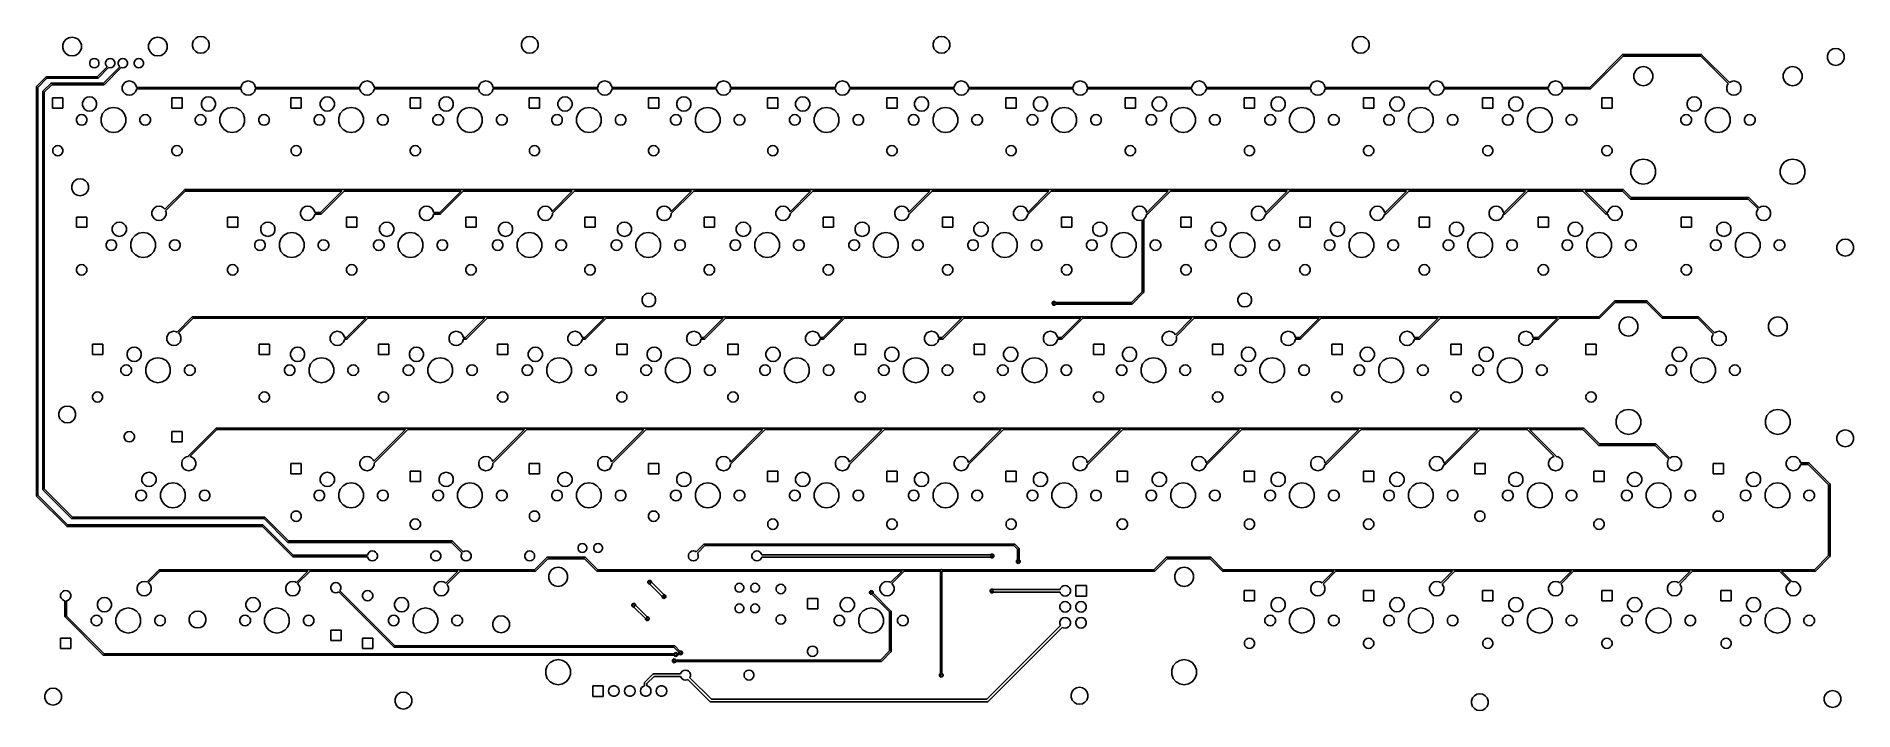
# Model space of a CAD drawing. Extents: x 45 to 336, y -254 to -147.
import ezdxf

# ---------------------------------------------------------------- set-up
doc = ezdxf.new("R2010")
doc.units = 0
doc.header["$MEASUREMENT"] = 0
doc.layers.add('BLACK', color=7, linetype='CONTINUOUS')

msp = doc.modelspace()

# ---------------------------------------------------------------- linework, layer by layer
at = {"layer": 'Black'}
for p, q in [((49.5291, -148.009), (49.708, -147.517)), ((49.5291, -148.531), (49.5291, -148.009)), ((49.708, -147.517), (50.0441, -147.117)), ((50.0441, -147.117), (50.497, -146.855)), ((50.497, -146.855), (51.012, -146.764)), ((51.012, -146.764), (51.527, -146.855)), ((51.527, -146.855), (51.9799, -147.117)), ((51.9799, -147.117), (52.316, -147.517)), ((52.316, -147.517), (52.4949, -148.009)), ((52.4949, -148.009), (52.4949, -148.531)), ((63.2491, -148.009), (63.428, -147.517)), ((63.2491, -148.531), (63.2491, -148.009)), ((63.428, -147.517), (63.7641, -147.117)), ((63.7641, -147.117), (64.217, -146.855)), ((64.217, -146.855), (64.732, -146.764)), ((64.732, -146.764), (65.247, -146.855)), ((65.247, -146.855), (65.6999, -147.117)), ((65.6999, -147.117), (66.036, -147.517)), ((66.036, -147.517), (66.2149, -148.009)), ((66.2149, -148.009), (66.2149, -148.531)), ((70.2554, -147.765), (70.4164, -147.322)), ((70.2554, -148.235), (70.2554, -147.765)), ((70.4164, -147.322), (70.7189, -146.962)), ((70.7189, -146.962), (71.1265, -146.727)), ((71.1265, -146.727), (71.59, -146.645)), ((71.59, -146.645), (72.0535, -146.727)), ((72.0535, -146.727), (72.4611, -146.962)), ((72.4611, -146.962), (72.7636, -147.322)), ((72.7636, -147.322), (72.9246, -147.765)), ((72.9246, -147.765), (72.9246, -148.235)), ((122.833, -147.765), (122.994, -147.322)), ((122.833, -148.235), (122.833, -147.765)), ((122.994, -147.322), (123.297, -146.962)), ((123.297, -146.962), (123.705, -146.727)), ((123.705, -146.727), (124.168, -146.645)), ((124.168, -146.645), (124.631, -146.727)), ((124.631, -146.727), (125.039, -146.962)), ((125.039, -146.962), (125.342, -147.322)), ((125.342, -147.322), (125.503, -147.765)), ((125.503, -147.765), (125.503, -148.235)), ((188.665, -147.765), (188.826, -147.322)), ((188.665, -148.235), (188.665, -147.765)), ((188.826, -147.322), (189.129, -146.962)), ((189.129, -146.962), (189.537, -146.727)), ((189.537, -146.727), (190, -146.645)), ((190, -146.645), (190.463, -146.727)), ((190.463, -146.727), (190.871, -146.962)), ((190.871, -146.962), (191.174, -147.322)), ((191.174, -147.322), (191.335, -147.765)), ((191.335, -147.765), (191.335, -148.235)), ((255.675, -147.765), (255.836, -147.322)), ((255.675, -148.235), (255.675, -147.765)), ((255.836, -147.322), (256.139, -146.962)), ((256.139, -146.962), (256.547, -146.727)), ((256.547, -146.727), (257.01, -146.645)), ((257.01, -146.645), (257.473, -146.727)), ((257.473, -146.727), (257.881, -146.962)), ((257.881, -146.962), (258.184, -147.322)), ((258.184, -147.322), (258.345, -147.765)), ((258.345, -147.765), (258.345, -148.235)), ((49.708, -149.023), (49.5291, -148.531)), ((50.0441, -149.423), (49.708, -149.023)), ((50.497, -149.685), (50.0441, -149.423)), ((51.012, -149.776), (50.497, -149.685)), ((51.527, -149.685), (51.012, -149.776)), ((51.9799, -149.423), (51.527, -149.685)), ((52.316, -149.023), (51.9799, -149.423)), ((52.4949, -148.531), (52.316, -149.023)), ((53.8306, -150.809), (53.92, -150.564)), ((53.8306, -151.071), (53.8306, -150.809)), ((53.92, -150.564), (54.0881, -150.363)), ((54.0881, -150.363), (54.3145, -150.233)), ((54.3145, -150.233), (54.572, -150.187)), ((54.572, -150.187), (54.8295, -150.233)), ((54.8295, -150.233), (55.0559, -150.363)), ((55.0559, -150.363), (55.224, -150.564)), ((55.224, -150.564), (55.3134, -150.809)), ((55.3134, -150.809), (55.3134, -151.071)), ((56.3706, -150.809), (56.46, -150.564)), ((56.3706, -151.071), (56.3706, -150.809)), ((56.46, -150.564), (56.6281, -150.363)), ((56.6281, -150.363), (56.8545, -150.233)), ((56.8545, -150.233), (57.112, -150.187)), ((57.112, -150.187), (57.3695, -150.233)), ((57.3695, -150.233), (57.5959, -150.363)), ((57.5959, -150.363), (57.764, -150.564)), ((57.764, -150.564), (57.8534, -150.809)), ((57.8534, -150.809), (57.8534, -151.071)), ((58.4006, -150.809), (58.49, -150.564)), ((58.4006, -151.071), (58.4006, -150.809)), ((58.49, -150.564), (58.6581, -150.363)), ((58.6581, -150.363), (58.8845, -150.233)), ((58.8845, -150.233), (59.142, -150.187)), ((59.142, -150.187), (59.3995, -150.233)), ((59.3995, -150.233), (59.6259, -150.363)), ((59.6259, -150.363), (59.794, -150.564)), ((59.794, -150.564), (59.8834, -150.809)), ((59.8834, -150.809), (59.8834, -151.071)), ((60.9406, -150.809), (61.03, -150.564)), ((60.9406, -151.071), (60.9406, -150.809)), ((61.03, -150.564), (61.1981, -150.363)), ((61.1981, -150.363), (61.4245, -150.233)), ((61.4245, -150.233), (61.682, -150.187)), ((61.682, -150.187), (61.9395, -150.233)), ((61.9395, -150.233), (62.1659, -150.363)), ((62.1659, -150.363), (62.334, -150.564)), ((62.334, -150.564), (62.4234, -150.809)), ((62.4234, -150.809), (62.4234, -151.071)), ((63.428, -149.023), (63.2491, -148.531)), ((63.7641, -149.423), (63.428, -149.023)), ((64.217, -149.685), (63.7641, -149.423)), ((64.732, -149.776), (64.217, -149.685)), ((65.247, -149.685), (64.732, -149.776)), ((65.6999, -149.423), (65.247, -149.685)), ((66.036, -149.023), (65.6999, -149.423)), ((66.2149, -148.531), (66.036, -149.023)), ((70.4164, -148.678), (70.2554, -148.235)), ((70.7189, -149.038), (70.4164, -148.678)), ((71.1265, -149.273), (70.7189, -149.038)), ((71.59, -149.355), (71.1265, -149.273)), ((72.0535, -149.273), (71.59, -149.355)), ((72.4611, -149.038), (72.0535, -149.273)), ((72.7636, -148.678), (72.4611, -149.038)), ((72.9246, -148.235), (72.7636, -148.678)), ((122.994, -148.678), (122.833, -148.235)), ((123.297, -149.038), (122.994, -148.678)), ((123.705, -149.273), (123.297, -149.038)), ((124.168, -149.355), (123.705, -149.273)), ((124.631, -149.273), (124.168, -149.355)), ((125.039, -149.038), (124.631, -149.273)), ((125.342, -148.678), (125.039, -149.038)), ((125.503, -148.235), (125.342, -148.678)), ((188.826, -148.678), (188.665, -148.235)), ((189.129, -149.038), (188.826, -148.678)), ((189.537, -149.273), (189.129, -149.038)), ((190, -149.355), (189.537, -149.273)), ((190.463, -149.273), (190, -149.355)), ((190.871, -149.038), (190.463, -149.273)), ((191.174, -148.678), (190.871, -149.038)), ((191.335, -148.235), (191.174, -148.678)), ((255.836, -148.678), (255.675, -148.235)), ((256.139, -149.038), (255.836, -148.678)), ((256.547, -149.273), (256.139, -149.038)), ((257.01, -149.355), (256.547, -149.273)), ((257.473, -149.273), (257.01, -149.355)), ((257.881, -149.038), (257.473, -149.273)), ((258.184, -148.678), (257.881, -149.038)), ((258.345, -148.235), (258.184, -148.678)), ((293.618, -154.795), (298.832, -149.582)), ((298.972, -149.795), (293.758, -155.008)), ((298.832, -149.582), (298.836, -149.578)), ((298.836, -149.578), (298.84, -149.574)), ((298.84, -149.574), (298.854, -149.566)), ((298.854, -149.566), (298.867, -149.557)), ((298.867, -149.557), (298.872, -149.555)), ((298.872, -149.555), (298.877, -149.553)), ((298.877, -149.553), (298.893, -149.55)), ((298.893, -149.55), (298.909, -149.545)), ((298.909, -149.545), (298.915, -149.546)), ((298.915, -149.546), (298.92, -149.545)), ((298.92, -149.545), (311.415, -149.545)), ((311.363, -149.795), (298.972, -149.795)), ((315.782, -154.214), (311.363, -149.795)), ((311.415, -149.545), (311.42, -149.546)), ((311.42, -149.546), (311.426, -149.545)), ((311.426, -149.545), (311.442, -149.55)), ((311.442, -149.55), (311.458, -149.553)), ((311.458, -149.553), (311.463, -149.555)), ((311.463, -149.555), (311.468, -149.557)), ((311.468, -149.557), (311.481, -149.566)), ((311.481, -149.566), (311.495, -149.574)), ((311.495, -149.574), (311.499, -149.578)), ((311.499, -149.578), (311.503, -149.582)), ((311.503, -149.582), (315.95, -154.028)), ((331.621, -149.689), (331.782, -149.246)), ((331.621, -150.159), (331.621, -149.689)), ((331.782, -150.602), (331.621, -150.159)), ((331.782, -149.246), (332.085, -148.886)), ((332.085, -150.962), (331.782, -150.602)), ((332.085, -148.886), (332.493, -148.651)), ((332.493, -151.197), (332.085, -150.962)), ((332.493, -148.651), (332.956, -148.569)), ((332.956, -148.569), (333.419, -148.651)), ((333.419, -148.651), (333.827, -148.886)), ((333.827, -150.962), (333.419, -151.197)), ((333.827, -148.886), (334.13, -149.246)), ((334.13, -150.602), (333.827, -150.962)), ((334.13, -149.246), (334.291, -149.689)), ((334.291, -150.159), (334.13, -150.602)), ((334.291, -149.689), (334.291, -150.159)), ((45.3396, -154.662), (46.8636, -153.138)), ((47.0038, -153.351), (45.553, -154.802)), ((46.8636, -153.138), (46.8681, -153.134)), ((46.8681, -153.134), (46.8717, -153.13)), ((46.8717, -153.13), (46.8858, -153.122)), ((46.8858, -153.122), (46.8992, -153.113)), ((46.8992, -153.113), (46.9045, -153.111)), ((46.9045, -153.111), (46.9092, -153.109)), ((46.9092, -153.109), (46.9253, -153.106)), ((46.9253, -153.106), (46.9411, -153.101)), ((46.9411, -153.101), (46.9466, -153.102)), ((46.9466, -153.102), (46.952, -153.101)), ((46.952, -153.101), (55.0282, -153.101)), ((55.08, -153.351), (47.0038, -153.351)), ((53.92, -151.316), (53.8306, -151.071)), ((54.0881, -151.517), (53.92, -151.316)), ((54.3145, -151.647), (54.0881, -151.517)), ((54.572, -151.693), (54.3145, -151.647)), ((54.8295, -151.647), (54.572, -151.693)), ((55.0559, -151.517), (54.8295, -151.647)), ((55.0282, -153.101), (56.621, -151.508)), ((55.224, -151.316), (55.0559, -151.517)), ((55.0854, -153.35), (55.08, -153.351)), ((55.0909, -153.351), (55.0854, -153.35)), ((55.1067, -153.346), (55.0909, -153.351)), ((55.1228, -153.343), (55.1067, -153.346)), ((55.1275, -153.341), (55.1228, -153.343)), ((55.1328, -153.339), (55.1275, -153.341)), ((55.1462, -153.33), (55.1328, -153.339)), ((55.1603, -153.322), (55.1462, -153.33)), ((55.1639, -153.318), (55.1603, -153.322)), ((55.1684, -153.314), (55.1639, -153.318)), ((56.8423, -151.64), (55.1684, -153.314)), ((55.3134, -151.071), (55.224, -151.316)), ((56.0442, -154.117), (58.6519, -151.509)), ((58.8736, -151.641), (56.1844, -154.33)), ((56.46, -151.316), (56.3706, -151.071)), ((56.621, -151.508), (56.46, -151.316)), ((56.8545, -151.647), (56.8423, -151.64)), ((57.112, -151.693), (56.8545, -151.647)), ((57.3695, -151.647), (57.112, -151.693)), ((57.5959, -151.517), (57.3695, -151.647)), ((57.764, -151.316), (57.5959, -151.517)), ((57.8534, -151.071), (57.764, -151.316)), ((58.49, -151.316), (58.4006, -151.071)), ((58.6519, -151.509), (58.49, -151.316)), ((58.8845, -151.647), (58.8736, -151.641)), ((59.142, -151.693), (58.8845, -151.647)), ((59.3995, -151.647), (59.142, -151.693)), ((59.6259, -151.517), (59.3995, -151.647)), ((59.4275, -154.041), (59.7726, -153.842)), ((59.794, -151.316), (59.6259, -151.517)), ((59.7726, -153.842), (60.165, -153.773)), ((59.8834, -151.071), (59.794, -151.316)), ((60.165, -153.773), (60.5574, -153.842)), ((60.5574, -153.842), (60.9025, -154.041)), ((61.03, -151.316), (60.9406, -151.071)), ((61.1981, -151.517), (61.03, -151.316)), ((61.4245, -151.647), (61.1981, -151.517)), ((61.682, -151.693), (61.4245, -151.647)), ((61.9395, -151.647), (61.682, -151.693)), ((62.1659, -151.517), (61.9395, -151.647)), ((62.334, -151.316), (62.1659, -151.517)), ((62.4234, -151.071), (62.334, -151.316)), ((78.4275, -154.041), (78.7726, -153.842)), ((78.7726, -153.842), (79.165, -153.773)), ((79.165, -153.773), (79.5574, -153.842)), ((79.5574, -153.842), (79.9025, -154.041)), ((97.4275, -154.041), (97.7726, -153.842)), ((97.7726, -153.842), (98.165, -153.773)), ((98.165, -153.773), (98.5574, -153.842)), ((98.5574, -153.842), (98.9025, -154.041)), ((116.427, -154.041), (116.773, -153.842)), ((116.773, -153.842), (117.165, -153.773)), ((117.165, -153.773), (117.557, -153.842)), ((117.557, -153.842), (117.903, -154.041)), ((135.427, -154.041), (135.773, -153.842)), ((135.773, -153.842), (136.165, -153.773)), ((136.165, -153.773), (136.557, -153.842)), ((136.557, -153.842), (136.903, -154.041)), ((154.427, -154.041), (154.773, -153.842)), ((154.773, -153.842), (155.165, -153.773)), ((155.165, -153.773), (155.557, -153.842)), ((155.557, -153.842), (155.903, -154.041)), ((173.427, -154.041), (173.773, -153.842)), ((173.773, -153.842), (174.165, -153.773)), ((174.165, -153.773), (174.557, -153.842)), ((174.557, -153.842), (174.903, -154.041)), ((192.427, -154.041), (192.773, -153.842)), ((192.773, -153.842), (193.165, -153.773)), ((193.165, -153.773), (193.557, -153.842)), ((193.557, -153.842), (193.903, -154.041)), ((211.427, -154.041), (211.773, -153.842)), ((211.773, -153.842), (212.165, -153.773)), ((212.165, -153.773), (212.557, -153.842)), ((212.557, -153.842), (212.903, -154.041)), ((230.427, -154.041), (230.773, -153.842)), ((230.773, -153.842), (231.165, -153.773)), ((231.165, -153.773), (231.557, -153.842)), ((231.557, -153.842), (231.903, -154.041)), ((249.427, -154.041), (249.773, -153.842)), ((249.773, -153.842), (250.165, -153.773)), ((250.165, -153.773), (250.557, -153.842)), ((250.557, -153.842), (250.903, -154.041)), ((268.427, -154.041), (268.773, -153.842)), ((268.773, -153.842), (269.165, -153.773)), ((269.165, -153.773), (269.557, -153.842)), ((269.557, -153.842), (269.903, -154.041)), ((287.427, -154.041), (287.773, -153.842)), ((287.773, -153.842), (288.165, -153.773)), ((288.165, -153.773), (288.557, -153.842)), ((288.557, -153.842), (288.903, -154.041)), ((300.68, -152.749), (300.862, -152.25)), ((300.68, -153.281), (300.68, -152.749)), ((300.862, -153.78), (300.68, -153.281)), ((300.862, -152.25), (301.204, -151.843)), ((301.204, -154.187), (300.862, -153.78)), ((301.204, -151.843), (301.664, -151.577)), ((301.664, -151.577), (302.187, -151.485)), ((302.187, -151.485), (302.71, -151.577)), ((302.71, -151.577), (303.17, -151.843)), ((303.17, -151.843), (303.512, -152.25)), ((303.512, -153.78), (303.17, -154.187)), ((303.512, -152.25), (303.694, -152.749)), ((303.694, -153.281), (303.512, -153.78)), ((303.694, -152.749), (303.694, -153.281)), ((315.95, -154.028), (316.273, -153.842)), ((316.273, -153.842), (316.665, -153.773)), ((316.665, -153.773), (317.057, -153.842)), ((317.057, -153.842), (317.403, -154.041)), ((324.556, -152.749), (324.738, -152.25)), ((324.556, -153.281), (324.556, -152.749)), ((324.738, -153.78), (324.556, -153.281)), ((324.738, -152.25), (325.08, -151.843)), ((325.08, -154.187), (324.738, -153.78)), ((325.08, -151.843), (325.54, -151.577)), ((325.54, -151.577), (326.063, -151.485)), ((326.063, -151.485), (326.586, -151.577)), ((326.586, -151.577), (327.046, -151.843)), ((327.046, -151.843), (327.388, -152.25)), ((327.388, -153.78), (327.046, -154.187)), ((327.388, -152.25), (327.57, -152.749)), ((327.57, -153.281), (327.388, -153.78)), ((327.57, -152.749), (327.57, -153.281)), ((332.956, -151.279), (332.493, -151.197)), ((333.419, -151.197), (332.956, -151.279)), ((45.303, -154.75), (45.304, -154.745)), ((45.303, -178.626), (45.303, -154.75)), ((45.3035, -154.739), (45.3077, -154.723)), ((45.304, -154.745), (45.3035, -154.739)), ((45.3077, -154.723), (45.3105, -154.707)), ((45.3105, -154.707), (45.3133, -154.702)), ((45.3133, -154.702), (45.3147, -154.697)), ((45.3147, -154.697), (45.3241, -154.684)), ((45.3241, -154.684), (45.3322, -154.67)), ((45.3322, -154.67), (45.3365, -154.666)), ((45.3365, -154.666), (45.3396, -154.662)), ((45.553, -154.802), (45.553, -178.626)), ((46.319, -155.512), (46.32, -155.507)), ((46.319, -178.88), (46.319, -155.512)), ((46.3195, -155.501), (46.3237, -155.485)), ((46.32, -155.507), (46.3195, -155.501)), ((46.3237, -155.485), (46.3265, -155.469)), ((46.3265, -155.469), (46.3293, -155.464)), ((46.3293, -155.464), (46.3307, -155.459)), ((46.3307, -155.459), (46.3401, -155.446)), ((46.3401, -155.446), (46.3482, -155.432)), ((46.3482, -155.432), (46.3525, -155.428)), ((46.3525, -155.428), (46.3556, -155.424)), ((46.3556, -155.424), (47.6256, -154.154)), ((47.7658, -154.367), (46.569, -155.564)), ((46.569, -155.564), (46.569, -178.88)), ((47.6256, -154.154), (47.6301, -154.15)), ((47.6301, -154.15), (47.6337, -154.146)), ((47.6337, -154.146), (47.6478, -154.138)), ((47.6478, -154.138), (47.6612, -154.129)), ((47.6612, -154.129), (47.6665, -154.127)), ((47.6665, -154.127), (47.6712, -154.125)), ((47.6712, -154.125), (47.6873, -154.122)), ((47.6873, -154.122), (47.7031, -154.117)), ((47.7031, -154.117), (47.7086, -154.118)), ((47.7086, -154.118), (47.714, -154.117)), ((47.714, -154.117), (56.0442, -154.117)), ((56.096, -154.367), (47.7658, -154.367)), ((47.9045, -158.115), (47.9045, -156.464)), ((47.9045, -156.464), (49.5555, -156.464)), ((49.5555, -156.464), (49.5555, -158.115)), ((52.8214, -156.886), (53.0775, -156.581)), ((53.0775, -156.581), (53.4226, -156.382)), ((53.4226, -156.382), (53.815, -156.313)), ((53.815, -156.313), (54.2074, -156.382)), ((54.2074, -156.382), (54.5525, -156.581)), ((54.5525, -156.581), (54.8086, -156.886)), ((56.1014, -154.366), (56.096, -154.367)), ((56.1069, -154.367), (56.1014, -154.366)), ((56.1227, -154.362), (56.1069, -154.367)), ((56.1388, -154.359), (56.1227, -154.362)), ((56.1435, -154.357), (56.1388, -154.359)), ((56.1488, -154.355), (56.1435, -154.357)), ((56.1622, -154.346), (56.1488, -154.355)), ((56.1763, -154.338), (56.1622, -154.346)), ((56.1799, -154.334), (56.1763, -154.338)), ((56.1844, -154.33), (56.1799, -154.334)), ((59.0351, -154.721), (59.1714, -154.346)), ((59.0351, -155.119), (59.0351, -154.721)), ((59.1714, -155.494), (59.0351, -155.119)), ((59.1714, -154.346), (59.4275, -154.041)), ((59.4275, -155.799), (59.1714, -155.494)), ((59.7726, -155.998), (59.4275, -155.799)), ((60.165, -156.067), (59.7726, -155.998)), ((60.5574, -155.998), (60.165, -156.067)), ((60.9025, -155.799), (60.5574, -155.998)), ((60.9025, -154.041), (61.1586, -154.346)), ((61.1586, -155.494), (60.9025, -155.799)), ((61.1586, -154.346), (61.2949, -154.721)), ((61.2949, -155.119), (61.1586, -155.494)), ((61.2949, -154.721), (61.2949, -154.795)), ((61.2949, -154.795), (78.0351, -154.795)), ((78.0351, -155.045), (61.2949, -155.045)), ((61.2949, -155.045), (61.2949, -155.119)), ((66.9545, -158.115), (66.9545, -156.464)), ((66.9545, -156.464), (68.6055, -156.464)), ((68.6055, -156.464), (68.6055, -158.115)), ((71.8214, -156.886), (72.0775, -156.581)), ((72.0775, -156.581), (72.4226, -156.382)), ((72.4226, -156.382), (72.815, -156.313)), ((72.815, -156.313), (73.2074, -156.382)), ((73.2074, -156.382), (73.5525, -156.581)), ((73.5525, -156.581), (73.8086, -156.886)), ((78.0351, -154.721), (78.1714, -154.346)), ((78.0351, -154.795), (78.0351, -154.721)), ((78.0351, -155.119), (78.0351, -155.045)), ((78.1714, -155.494), (78.0351, -155.119)), ((78.1714, -154.346), (78.4275, -154.041)), ((78.4275, -155.799), (78.1714, -155.494)), ((78.7726, -155.998), (78.4275, -155.799)), ((79.165, -156.067), (78.7726, -155.998)), ((79.5574, -155.998), (79.165, -156.067)), ((79.9025, -155.799), (79.5574, -155.998)), ((79.9025, -154.041), (80.1586, -154.346)), ((80.1586, -155.494), (79.9025, -155.799)), ((80.1586, -154.346), (80.2949, -154.721)), ((80.2949, -155.119), (80.1586, -155.494)), ((80.2949, -154.721), (80.2949, -154.795)), ((80.2949, -154.795), (97.0351, -154.795)), ((97.0351, -155.045), (80.2949, -155.045)), ((80.2949, -155.045), (80.2949, -155.119)), ((86.0045, -158.115), (86.0045, -156.464)), ((86.0045, -156.464), (87.6555, -156.464)), ((87.6555, -156.464), (87.6555, -158.115)), ((90.8214, -156.886), (91.0775, -156.581)), ((91.0775, -156.581), (91.4226, -156.382)), ((91.4226, -156.382), (91.815, -156.313)), ((91.815, -156.313), (92.2074, -156.382)), ((92.2074, -156.382), (92.5525, -156.581)), ((92.5525, -156.581), (92.8086, -156.886)), ((97.0351, -154.721), (97.1714, -154.346)), ((97.0351, -154.795), (97.0351, -154.721)), ((97.0351, -155.119), (97.0351, -155.045)), ((97.1714, -155.494), (97.0351, -155.119)), ((97.1714, -154.346), (97.4275, -154.041)), ((97.4275, -155.799), (97.1714, -155.494)), ((97.7726, -155.998), (97.4275, -155.799)), ((98.165, -156.067), (97.7726, -155.998)), ((98.5574, -155.998), (98.165, -156.067)), ((98.9025, -155.799), (98.5574, -155.998)), ((98.9025, -154.041), (99.1586, -154.346)), ((99.1586, -155.494), (98.9025, -155.799)), ((99.1586, -154.346), (99.2949, -154.721)), ((99.2949, -155.119), (99.1586, -155.494)), ((99.2949, -154.721), (99.2949, -154.795)), ((99.2949, -154.795), (116.035, -154.795)), ((116.035, -155.045), (99.2949, -155.045)), ((99.2949, -155.045), (99.2949, -155.119)), ((105.054, -158.115), (105.054, -156.464)), ((105.054, -156.464), (106.706, -156.464)), ((106.706, -156.464), (106.706, -158.115)), ((109.821, -156.886), (110.077, -156.581)), ((110.077, -156.581), (110.423, -156.382)), ((110.423, -156.382), (110.815, -156.313)), ((110.815, -156.313), (111.207, -156.382)), ((111.207, -156.382), (111.553, -156.581)), ((111.553, -156.581), (111.809, -156.886)), ((116.035, -154.721), (116.171, -154.346)), ((116.035, -154.795), (116.035, -154.721)), ((116.035, -155.119), (116.035, -155.045)), ((116.171, -155.494), (116.035, -155.119)), ((116.171, -154.346), (116.427, -154.041)), ((116.427, -155.799), (116.171, -155.494)), ((116.773, -155.998), (116.427, -155.799)), ((117.165, -156.067), (116.773, -155.998)), ((117.557, -155.998), (117.165, -156.067)), ((117.903, -155.799), (117.557, -155.998)), ((117.903, -154.041), (118.159, -154.346)), ((118.159, -155.494), (117.903, -155.799)), ((118.159, -154.346), (118.295, -154.721)), ((118.295, -155.119), (118.159, -155.494)), ((118.295, -154.721), (118.295, -154.795)), ((118.295, -154.795), (135.035, -154.795)), ((135.035, -155.045), (118.295, -155.045)), ((118.295, -155.045), (118.295, -155.119)), ((124.104, -158.115), (124.104, -156.464)), ((124.104, -156.464), (125.755, -156.464)), ((125.755, -156.464), (125.755, -158.115)), ((128.821, -156.886), (129.077, -156.581)), ((129.077, -156.581), (129.423, -156.382)), ((129.423, -156.382), (129.815, -156.313)), ((129.815, -156.313), (130.207, -156.382)), ((130.207, -156.382), (130.553, -156.581)), ((130.553, -156.581), (130.809, -156.886)), ((135.035, -154.721), (135.171, -154.346)), ((135.035, -154.795), (135.035, -154.721)), ((135.035, -155.119), (135.035, -155.045)), ((135.171, -155.494), (135.035, -155.119)), ((135.171, -154.346), (135.427, -154.041)), ((135.427, -155.799), (135.171, -155.494)), ((135.773, -155.998), (135.427, -155.799)), ((136.165, -156.067), (135.773, -155.998)), ((136.557, -155.998), (136.165, -156.067)), ((136.903, -155.799), (136.557, -155.998)), ((136.903, -154.041), (137.159, -154.346)), ((137.159, -155.494), (136.903, -155.799)), ((137.159, -154.346), (137.295, -154.721)), ((137.295, -155.119), (137.159, -155.494)), ((137.295, -154.721), (137.295, -154.795)), ((137.295, -154.795), (154.035, -154.795)), ((154.035, -155.045), (137.295, -155.045)), ((137.295, -155.045), (137.295, -155.119)), ((143.154, -158.115), (143.154, -156.464)), ((143.154, -156.464), (144.805, -156.464)), ((144.805, -156.464), (144.805, -158.115)), ((147.821, -156.886), (148.077, -156.581)), ((148.077, -156.581), (148.423, -156.382)), ((148.423, -156.382), (148.815, -156.313)), ((148.815, -156.313), (149.207, -156.382)), ((149.207, -156.382), (149.553, -156.581)), ((149.553, -156.581), (149.809, -156.886)), ((154.035, -154.721), (154.171, -154.346)), ((154.035, -154.795), (154.035, -154.721)), ((154.035, -155.119), (154.035, -155.045)), ((154.171, -155.494), (154.035, -155.119)), ((154.171, -154.346), (154.427, -154.041)), ((154.427, -155.799), (154.171, -155.494)), ((154.773, -155.998), (154.427, -155.799)), ((155.165, -156.067), (154.773, -155.998)), ((155.557, -155.998), (155.165, -156.067)), ((155.903, -155.799), (155.557, -155.998)), ((155.903, -154.041), (156.159, -154.346)), ((156.159, -155.494), (155.903, -155.799)), ((156.159, -154.346), (156.295, -154.721)), ((156.295, -155.119), (156.159, -155.494)), ((156.295, -154.721), (156.295, -154.795)), ((156.295, -154.795), (173.035, -154.795)), ((173.035, -155.045), (156.295, -155.045)), ((156.295, -155.045), (156.295, -155.119)), ((162.204, -158.115), (162.204, -156.464)), ((162.204, -156.464), (163.856, -156.464)), ((163.856, -156.464), (163.856, -158.115)), ((166.821, -156.886), (167.077, -156.581)), ((167.077, -156.581), (167.423, -156.382)), ((167.423, -156.382), (167.815, -156.313)), ((167.815, -156.313), (168.207, -156.382)), ((168.207, -156.382), (168.553, -156.581)), ((168.553, -156.581), (168.809, -156.886)), ((173.035, -154.721), (173.171, -154.346)), ((173.035, -154.795), (173.035, -154.721)), ((173.035, -155.119), (173.035, -155.045)), ((173.171, -155.494), (173.035, -155.119)), ((173.171, -154.346), (173.427, -154.041)), ((173.427, -155.799), (173.171, -155.494)), ((173.773, -155.998), (173.427, -155.799)), ((174.165, -156.067), (173.773, -155.998)), ((174.557, -155.998), (174.165, -156.067)), ((174.903, -155.799), (174.557, -155.998)), ((174.903, -154.041), (175.159, -154.346)), ((175.159, -155.494), (174.903, -155.799)), ((175.159, -154.346), (175.295, -154.721)), ((175.295, -155.119), (175.159, -155.494)), ((175.295, -154.721), (175.295, -154.795)), ((175.295, -154.795), (192.035, -154.795)), ((192.035, -155.045), (175.295, -155.045)), ((175.295, -155.045), (175.295, -155.119)), ((181.254, -158.115), (181.254, -156.464)), ((181.254, -156.464), (182.905, -156.464)), ((182.905, -156.464), (182.905, -158.115)), ((185.821, -156.886), (186.077, -156.581)), ((186.077, -156.581), (186.423, -156.382)), ((186.423, -156.382), (186.815, -156.313)), ((186.815, -156.313), (187.207, -156.382)), ((187.207, -156.382), (187.553, -156.581)), ((187.553, -156.581), (187.809, -156.886)), ((192.035, -154.721), (192.171, -154.346)), ((192.035, -154.795), (192.035, -154.721)), ((192.035, -155.119), (192.035, -155.045)), ((192.171, -155.494), (192.035, -155.119)), ((192.171, -154.346), (192.427, -154.041)), ((192.427, -155.799), (192.171, -155.494)), ((192.773, -155.998), (192.427, -155.799)), ((193.165, -156.067), (192.773, -155.998)), ((193.557, -155.998), (193.165, -156.067)), ((193.903, -155.799), (193.557, -155.998)), ((193.903, -154.041), (194.159, -154.346)), ((194.159, -155.494), (193.903, -155.799)), ((194.159, -154.346), (194.295, -154.721)), ((194.295, -155.119), (194.159, -155.494)), ((194.295, -154.721), (194.295, -154.795)), ((194.295, -154.795), (211.035, -154.795)), ((211.035, -155.045), (194.295, -155.045)), ((194.295, -155.045), (194.295, -155.119)), ((200.304, -158.115), (200.304, -156.464)), ((200.304, -156.464), (201.956, -156.464)), ((201.956, -156.464), (201.956, -158.115)), ((204.821, -156.886), (205.077, -156.581)), ((205.077, -156.581), (205.423, -156.382)), ((205.423, -156.382), (205.815, -156.313)), ((205.815, -156.313), (206.207, -156.382)), ((206.207, -156.382), (206.553, -156.581)), ((206.553, -156.581), (206.809, -156.886)), ((211.035, -154.721), (211.171, -154.346)), ((211.035, -154.795), (211.035, -154.721)), ((211.035, -155.119), (211.035, -155.045)), ((211.171, -155.494), (211.035, -155.119)), ((211.171, -154.346), (211.427, -154.041)), ((211.427, -155.799), (211.171, -155.494)), ((211.773, -155.998), (211.427, -155.799)), ((212.165, -156.067), (211.773, -155.998)), ((212.557, -155.998), (212.165, -156.067)), ((212.903, -155.799), (212.557, -155.998)), ((212.903, -154.041), (213.159, -154.346)), ((213.159, -155.494), (212.903, -155.799)), ((213.159, -154.346), (213.295, -154.721)), ((213.295, -155.119), (213.159, -155.494)), ((213.295, -154.721), (213.295, -154.795)), ((213.295, -154.795), (230.035, -154.795)), ((230.035, -155.045), (213.295, -155.045)), ((213.295, -155.045), (213.295, -155.119)), ((219.355, -158.115), (219.355, -156.464)), ((219.355, -156.464), (221.005, -156.464)), ((221.005, -156.464), (221.005, -158.115)), ((223.821, -156.886), (224.077, -156.581)), ((224.077, -156.581), (224.423, -156.382)), ((224.423, -156.382), (224.815, -156.313)), ((224.815, -156.313), (225.207, -156.382)), ((225.207, -156.382), (225.553, -156.581)), ((225.553, -156.581), (225.809, -156.886)), ((230.035, -154.721), (230.171, -154.346)), ((230.035, -154.795), (230.035, -154.721)), ((230.035, -155.119), (230.035, -155.045)), ((230.171, -155.494), (230.035, -155.119)), ((230.171, -154.346), (230.427, -154.041)), ((230.427, -155.799), (230.171, -155.494)), ((230.773, -155.998), (230.427, -155.799)), ((231.165, -156.067), (230.773, -155.998)), ((231.557, -155.998), (231.165, -156.067)), ((231.903, -155.799), (231.557, -155.998)), ((231.903, -154.041), (232.159, -154.346)), ((232.159, -155.494), (231.903, -155.799)), ((232.159, -154.346), (232.295, -154.721)), ((232.295, -155.119), (232.159, -155.494)), ((232.295, -154.721), (232.295, -154.795)), ((232.295, -154.795), (249.035, -154.795)), ((249.035, -155.045), (232.295, -155.045)), ((232.295, -155.045), (232.295, -155.119)), ((238.404, -158.115), (238.404, -156.464)), ((238.404, -156.464), (240.055, -156.464)), ((240.055, -156.464), (240.055, -158.115)), ((242.821, -156.886), (243.077, -156.581)), ((243.077, -156.581), (243.423, -156.382)), ((243.423, -156.382), (243.815, -156.313)), ((243.815, -156.313), (244.207, -156.382)), ((244.207, -156.382), (244.553, -156.581)), ((244.553, -156.581), (244.809, -156.886)), ((249.035, -154.721), (249.171, -154.346)), ((249.035, -154.795), (249.035, -154.721)), ((249.035, -155.119), (249.035, -155.045)), ((249.171, -155.494), (249.035, -155.119)), ((249.171, -154.346), (249.427, -154.041)), ((249.427, -155.799), (249.171, -155.494)), ((249.773, -155.998), (249.427, -155.799)), ((250.165, -156.067), (249.773, -155.998)), ((250.557, -155.998), (250.165, -156.067)), ((250.903, -155.799), (250.557, -155.998)), ((250.903, -154.041), (251.159, -154.346)), ((251.159, -155.494), (250.903, -155.799)), ((251.159, -154.346), (251.295, -154.721)), ((251.295, -155.119), (251.159, -155.494)), ((251.295, -154.721), (251.295, -154.795)), ((251.295, -154.795), (268.035, -154.795)), ((268.035, -155.045), (251.295, -155.045)), ((251.295, -155.045), (251.295, -155.119)), ((257.454, -158.115), (257.454, -156.464)), ((257.454, -156.464), (259.106, -156.464)), ((259.106, -156.464), (259.106, -158.115)), ((261.821, -156.886), (262.077, -156.581)), ((262.077, -156.581), (262.423, -156.382)), ((262.423, -156.382), (262.815, -156.313)), ((262.815, -156.313), (263.207, -156.382)), ((263.207, -156.382), (263.553, -156.581)), ((263.553, -156.581), (263.809, -156.886)), ((268.035, -154.721), (268.171, -154.346)), ((268.035, -154.795), (268.035, -154.721)), ((268.035, -155.119), (268.035, -155.045)), ((268.171, -155.494), (268.035, -155.119)), ((268.171, -154.346), (268.427, -154.041)), ((268.427, -155.799), (268.171, -155.494)), ((268.773, -155.998), (268.427, -155.799)), ((269.165, -156.067), (268.773, -155.998)), ((269.557, -155.998), (269.165, -156.067)), ((269.903, -155.799), (269.557, -155.998)), ((269.903, -154.041), (270.159, -154.346)), ((270.159, -155.494), (269.903, -155.799)), ((270.159, -154.346), (270.295, -154.721)), ((270.295, -155.119), (270.159, -155.494)), ((270.295, -154.721), (270.295, -154.795)), ((270.295, -154.795), (287.035, -154.795)), ((287.035, -155.045), (270.295, -155.045)), ((270.295, -155.045), (270.295, -155.119)), ((276.505, -158.115), (276.505, -156.464)), ((276.505, -156.464), (278.155, -156.464)), ((278.155, -156.464), (278.155, -158.115)), ((280.821, -156.886), (281.077, -156.581)), ((281.077, -156.581), (281.423, -156.382)), ((281.423, -156.382), (281.815, -156.313)), ((281.815, -156.313), (282.207, -156.382)), ((282.207, -156.382), (282.553, -156.581)), ((282.553, -156.581), (282.809, -156.886)), ((287.035, -154.721), (287.171, -154.346)), ((287.035, -154.795), (287.035, -154.721)), ((287.035, -155.119), (287.035, -155.045)), ((287.171, -155.494), (287.035, -155.119)), ((287.171, -154.346), (287.427, -154.041)), ((287.427, -155.799), (287.171, -155.494)), ((287.773, -155.998), (287.427, -155.799)), ((288.165, -156.067), (287.773, -155.998)), ((288.557, -155.998), (288.165, -156.067)), ((288.903, -155.799), (288.557, -155.998)), ((288.903, -154.041), (289.159, -154.346)), ((289.159, -155.494), (288.903, -155.799)), ((289.159, -154.346), (289.295, -154.721)), ((289.295, -155.119), (289.159, -155.494)), ((289.295, -154.721), (289.295, -154.795)), ((289.295, -154.795), (293.618, -154.795)), ((293.67, -155.045), (289.295, -155.045)), ((289.295, -155.045), (289.295, -155.119)), ((293.675, -155.044), (293.67, -155.045)), ((293.681, -155.045), (293.675, -155.044)), ((293.697, -155.04), (293.681, -155.045)), ((293.713, -155.037), (293.697, -155.04)), ((293.718, -155.035), (293.713, -155.037)), ((293.723, -155.033), (293.718, -155.035)), ((293.736, -155.024), (293.723, -155.033)), ((293.75, -155.016), (293.736, -155.024)), ((293.754, -155.012), (293.75, -155.016)), ((293.758, -155.008), (293.754, -155.012)), ((295.554, -158.115), (295.554, -156.464)), ((295.554, -156.464), (297.205, -156.464)), ((297.205, -156.464), (297.205, -158.115)), ((301.664, -154.453), (301.204, -154.187)), ((302.187, -154.545), (301.664, -154.453)), ((302.71, -154.453), (302.187, -154.545)), ((303.17, -154.187), (302.71, -154.453)), ((309.321, -156.886), (309.577, -156.581)), ((309.577, -156.581), (309.923, -156.382)), ((309.923, -156.382), (310.315, -156.313)), ((310.315, -156.313), (310.707, -156.382)), ((310.707, -156.382), (311.053, -156.581)), ((311.053, -156.581), (311.309, -156.886)), ((315.535, -154.721), (315.671, -154.346)), ((315.535, -155.119), (315.535, -154.721)), ((315.671, -155.494), (315.535, -155.119)), ((315.671, -154.346), (315.782, -154.214)), ((315.927, -155.799), (315.671, -155.494)), ((316.273, -155.998), (315.927, -155.799)), ((316.665, -156.067), (316.273, -155.998)), ((317.057, -155.998), (316.665, -156.067)), ((317.403, -155.799), (317.057, -155.998)), ((317.403, -154.041), (317.659, -154.346)), ((317.659, -155.494), (317.403, -155.799)), ((317.659, -154.346), (317.795, -154.721)), ((317.795, -155.119), (317.659, -155.494)), ((317.795, -154.721), (317.795, -155.119)), ((325.54, -154.453), (325.08, -154.187)), ((326.063, -154.545), (325.54, -154.453)), ((326.586, -154.453), (326.063, -154.545)), ((327.046, -154.187), (326.586, -154.453)), ((49.5555, -158.115), (47.9045, -158.115)), ((51.7038, -159.852), (51.8053, -159.573)), ((51.8053, -159.573), (51.996, -159.346)), ((51.996, -159.346), (52.2529, -159.197)), ((52.2529, -159.197), (52.545, -159.146)), ((52.545, -159.146), (52.8371, -159.197)), ((52.6851, -157.261), (52.8214, -156.886)), ((52.6851, -157.659), (52.6851, -157.261)), ((52.8214, -158.034), (52.6851, -157.659)), ((53.0775, -158.339), (52.8214, -158.034)), ((52.8371, -159.197), (53.094, -159.346)), ((53.4226, -158.538), (53.0775, -158.339)), ((53.094, -159.346), (53.2847, -159.573)), ((53.2847, -159.573), (53.3862, -159.852)), ((53.815, -158.607), (53.4226, -158.538)), ((54.2074, -158.538), (53.815, -158.607)), ((54.5525, -158.339), (54.2074, -158.538)), ((54.8086, -158.034), (54.5525, -158.339)), ((54.8086, -156.886), (54.9449, -157.261)), ((54.9449, -157.659), (54.8086, -158.034)), ((54.9449, -157.261), (54.9449, -157.659)), ((55.6539, -159.652), (55.8916, -158.999)), ((55.6539, -160.348), (55.6539, -159.652)), ((55.8916, -158.999), (56.3384, -158.467)), ((56.3384, -158.467), (56.9404, -158.119)), ((56.9404, -158.119), (57.625, -157.998)), ((57.625, -157.998), (58.3096, -158.119)), ((58.3096, -158.119), (58.9115, -158.467)), ((58.9115, -158.467), (59.3584, -158.999)), ((59.3584, -158.999), (59.5961, -159.652)), ((59.5961, -159.652), (59.5961, -160.348)), ((61.8638, -159.852), (61.9653, -159.573)), ((61.9653, -159.573), (62.156, -159.346)), ((62.156, -159.346), (62.4129, -159.197)), ((62.4129, -159.197), (62.705, -159.146)), ((62.705, -159.146), (62.9971, -159.197)), ((62.9971, -159.197), (63.254, -159.346)), ((63.254, -159.346), (63.4447, -159.573)), ((63.4447, -159.573), (63.5462, -159.852)), ((68.6055, -158.115), (66.9545, -158.115)), ((70.7038, -159.852), (70.8053, -159.573)), ((70.8053, -159.573), (70.996, -159.346)), ((70.996, -159.346), (71.2529, -159.197)), ((71.2529, -159.197), (71.545, -159.146)), ((71.545, -159.146), (71.8371, -159.197)), ((71.6851, -157.261), (71.8214, -156.886)), ((71.6851, -157.659), (71.6851, -157.261)), ((71.8214, -158.034), (71.6851, -157.659)), ((72.0775, -158.339), (71.8214, -158.034)), ((71.8371, -159.197), (72.094, -159.346)), ((72.4226, -158.538), (72.0775, -158.339)), ((72.094, -159.346), (72.2847, -159.573)), ((72.2847, -159.573), (72.3862, -159.852)), ((72.815, -158.607), (72.4226, -158.538)), ((73.2074, -158.538), (72.815, -158.607)), ((73.5525, -158.339), (73.2074, -158.538)), ((73.8086, -158.034), (73.5525, -158.339)), ((73.8086, -156.886), (73.9449, -157.261)), ((73.9449, -157.659), (73.8086, -158.034)), ((73.9449, -157.261), (73.9449, -157.659)), ((74.6539, -159.652), (74.8916, -158.999)), ((74.6539, -160.348), (74.6539, -159.652)), ((74.8916, -158.999), (75.3384, -158.467)), ((75.3384, -158.467), (75.9404, -158.119)), ((75.9404, -158.119), (76.625, -157.998)), ((76.625, -157.998), (77.3096, -158.119)), ((77.3096, -158.119), (77.9115, -158.467)), ((77.9115, -158.467), (78.3584, -158.999)), ((78.3584, -158.999), (78.5961, -159.652)), ((78.5961, -159.652), (78.5961, -160.348)), ((80.8638, -159.852), (80.9653, -159.573)), ((80.9653, -159.573), (81.156, -159.346)), ((81.156, -159.346), (81.4129, -159.197)), ((81.4129, -159.197), (81.705, -159.146)), ((81.705, -159.146), (81.9971, -159.197)), ((81.9971, -159.197), (82.254, -159.346)), ((82.254, -159.346), (82.4447, -159.573)), ((82.4447, -159.573), (82.5462, -159.852)), ((87.6555, -158.115), (86.0045, -158.115)), ((89.7038, -159.852), (89.8053, -159.573)), ((89.8053, -159.573), (89.996, -159.346)), ((89.996, -159.346), (90.2529, -159.197)), ((90.2529, -159.197), (90.545, -159.146)), ((90.545, -159.146), (90.8371, -159.197)), ((90.6851, -157.261), (90.8214, -156.886)), ((90.6851, -157.659), (90.6851, -157.261)), ((90.8214, -158.034), (90.6851, -157.659)), ((91.0775, -158.339), (90.8214, -158.034)), ((90.8371, -159.197), (91.094, -159.346)), ((91.4226, -158.538), (91.0775, -158.339)), ((91.094, -159.346), (91.2847, -159.573)), ((91.2847, -159.573), (91.3862, -159.852)), ((91.815, -158.607), (91.4226, -158.538)), ((92.2074, -158.538), (91.815, -158.607)), ((92.5525, -158.339), (92.2074, -158.538)), ((92.8086, -158.034), (92.5525, -158.339)), ((92.8086, -156.886), (92.9449, -157.261)), ((92.9449, -157.659), (92.8086, -158.034)), ((92.9449, -157.261), (92.9449, -157.659)), ((93.6539, -159.652), (93.8916, -158.999)), ((93.6539, -160.348), (93.6539, -159.652)), ((93.8916, -158.999), (94.3384, -158.467)), ((94.3384, -158.467), (94.9404, -158.119)), ((94.9404, -158.119), (95.625, -157.998)), ((95.625, -157.998), (96.3096, -158.119)), ((96.3096, -158.119), (96.9115, -158.467)), ((96.9115, -158.467), (97.3584, -158.999)), ((97.3584, -158.999), (97.5961, -159.652)), ((97.5961, -159.652), (97.5961, -160.348)), ((99.8638, -159.852), (99.9653, -159.573)), ((99.9653, -159.573), (100.156, -159.346)), ((100.156, -159.346), (100.413, -159.197)), ((100.413, -159.197), (100.705, -159.146)), ((100.705, -159.146), (100.997, -159.197)), ((100.997, -159.197), (101.254, -159.346)), ((101.254, -159.346), (101.445, -159.573)), ((101.445, -159.573), (101.546, -159.852)), ((106.706, -158.115), (105.054, -158.115)), ((108.704, -159.852), (108.805, -159.573)), ((108.805, -159.573), (108.996, -159.346)), ((108.996, -159.346), (109.253, -159.197)), ((109.253, -159.197), (109.545, -159.146)), ((109.545, -159.146), (109.837, -159.197)), ((109.685, -157.261), (109.821, -156.886)), ((109.685, -157.659), (109.685, -157.261)), ((109.821, -158.034), (109.685, -157.659)), ((110.077, -158.339), (109.821, -158.034)), ((109.837, -159.197), (110.094, -159.346)), ((110.423, -158.538), (110.077, -158.339)), ((110.094, -159.346), (110.285, -159.573)), ((110.285, -159.573), (110.386, -159.852)), ((110.815, -158.607), (110.423, -158.538)), ((111.207, -158.538), (110.815, -158.607)), ((111.553, -158.339), (111.207, -158.538)), ((111.809, -158.034), (111.553, -158.339)), ((111.809, -156.886), (111.945, -157.261)), ((111.945, -157.659), (111.809, -158.034)), ((111.945, -157.261), (111.945, -157.659)), ((112.654, -159.652), (112.892, -158.999)), ((112.654, -160.348), (112.654, -159.652)), ((112.892, -158.999), (113.338, -158.467)), ((113.338, -158.467), (113.94, -158.119)), ((113.94, -158.119), (114.625, -157.998)), ((114.625, -157.998), (115.31, -158.119)), ((115.31, -158.119), (115.912, -158.467)), ((115.912, -158.467), (116.358, -158.999)), ((116.358, -158.999), (116.596, -159.652)), ((116.596, -159.652), (116.596, -160.348)), ((118.864, -159.852), (118.965, -159.573)), ((118.965, -159.573), (119.156, -159.346)), ((119.156, -159.346), (119.413, -159.197)), ((119.413, -159.197), (119.705, -159.146)), ((119.705, -159.146), (119.997, -159.197)), ((119.997, -159.197), (120.254, -159.346)), ((120.254, -159.346), (120.445, -159.573)), ((120.445, -159.573), (120.546, -159.852)), ((125.755, -158.115), (124.104, -158.115)), ((127.704, -159.852), (127.805, -159.573)), ((127.805, -159.573), (127.996, -159.346)), ((127.996, -159.346), (128.253, -159.197)), ((128.253, -159.197), (128.545, -159.146)), ((128.545, -159.146), (128.837, -159.197)), ((128.685, -157.261), (128.821, -156.886)), ((128.685, -157.659), (128.685, -157.261)), ((128.821, -158.034), (128.685, -157.659)), ((129.077, -158.339), (128.821, -158.034)), ((128.837, -159.197), (129.094, -159.346)), ((129.423, -158.538), (129.077, -158.339)), ((129.094, -159.346), (129.285, -159.573)), ((129.285, -159.573), (129.386, -159.852)), ((129.815, -158.607), (129.423, -158.538)), ((130.207, -158.538), (129.815, -158.607)), ((130.553, -158.339), (130.207, -158.538)), ((130.809, -158.034), (130.553, -158.339)), ((130.809, -156.886), (130.945, -157.261)), ((130.945, -157.659), (130.809, -158.034)), ((130.945, -157.261), (130.945, -157.659)), ((131.654, -159.652), (131.892, -158.999)), ((131.654, -160.348), (131.654, -159.652)), ((131.892, -158.999), (132.338, -158.467)), ((132.338, -158.467), (132.94, -158.119)), ((132.94, -158.119), (133.625, -157.998)), ((133.625, -157.998), (134.31, -158.119)), ((134.31, -158.119), (134.912, -158.467)), ((134.912, -158.467), (135.358, -158.999)), ((135.358, -158.999), (135.596, -159.652)), ((135.596, -159.652), (135.596, -160.348)), ((137.864, -159.852), (137.965, -159.573)), ((137.965, -159.573), (138.156, -159.346)), ((138.156, -159.346), (138.413, -159.197)), ((138.413, -159.197), (138.705, -159.146)), ((138.705, -159.146), (138.997, -159.197)), ((138.997, -159.197), (139.254, -159.346)), ((139.254, -159.346), (139.445, -159.573)), ((139.445, -159.573), (139.546, -159.852)), ((144.805, -158.115), (143.154, -158.115)), ((146.704, -159.852), (146.805, -159.573)), ((146.805, -159.573), (146.996, -159.346)), ((146.996, -159.346), (147.253, -159.197)), ((147.253, -159.197), (147.545, -159.146)), ((147.545, -159.146), (147.837, -159.197)), ((147.685, -157.261), (147.821, -156.886)), ((147.685, -157.659), (147.685, -157.261)), ((147.821, -158.034), (147.685, -157.659)), ((148.077, -158.339), (147.821, -158.034)), ((147.837, -159.197), (148.094, -159.346)), ((148.423, -158.538), (148.077, -158.339)), ((148.094, -159.346), (148.285, -159.573)), ((148.285, -159.573), (148.386, -159.852)), ((148.815, -158.607), (148.423, -158.538)), ((149.207, -158.538), (148.815, -158.607)), ((149.553, -158.339), (149.207, -158.538)), ((149.809, -158.034), (149.553, -158.339)), ((149.809, -156.886), (149.945, -157.261)), ((149.945, -157.659), (149.809, -158.034)), ((149.945, -157.261), (149.945, -157.659)), ((150.654, -159.652), (150.892, -158.999)), ((150.654, -160.348), (150.654, -159.652)), ((150.892, -158.999), (151.338, -158.467)), ((151.338, -158.467), (151.94, -158.119)), ((151.94, -158.119), (152.625, -157.998)), ((152.625, -157.998), (153.31, -158.119)), ((153.31, -158.119), (153.912, -158.467)), ((153.912, -158.467), (154.358, -158.999)), ((154.358, -158.999), (154.596, -159.652)), ((154.596, -159.652), (154.596, -160.348)), ((156.864, -159.852), (156.965, -159.573)), ((156.965, -159.573), (157.156, -159.346)), ((157.156, -159.346), (157.413, -159.197)), ((157.413, -159.197), (157.705, -159.146)), ((157.705, -159.146), (157.997, -159.197)), ((157.997, -159.197), (158.254, -159.346)), ((158.254, -159.346), (158.445, -159.573)), ((158.445, -159.573), (158.546, -159.852)), ((163.856, -158.115), (162.204, -158.115)), ((165.704, -159.852), (165.805, -159.573)), ((165.805, -159.573), (165.996, -159.346)), ((165.996, -159.346), (166.253, -159.197)), ((166.253, -159.197), (166.545, -159.146)), ((166.545, -159.146), (166.837, -159.197)), ((166.685, -157.261), (166.821, -156.886)), ((166.685, -157.659), (166.685, -157.261)), ((166.821, -158.034), (166.685, -157.659)), ((167.077, -158.339), (166.821, -158.034)), ((166.837, -159.197), (167.094, -159.346)), ((167.423, -158.538), (167.077, -158.339)), ((167.094, -159.346), (167.285, -159.573)), ((167.285, -159.573), (167.386, -159.852)), ((167.815, -158.607), (167.423, -158.538)), ((168.207, -158.538), (167.815, -158.607)), ((168.553, -158.339), (168.207, -158.538)), ((168.809, -158.034), (168.553, -158.339)), ((168.809, -156.886), (168.945, -157.261)), ((168.945, -157.659), (168.809, -158.034)), ((168.945, -157.261), (168.945, -157.659)), ((169.654, -159.652), (169.892, -158.999)), ((169.654, -160.348), (169.654, -159.652)), ((169.892, -158.999), (170.338, -158.467)), ((170.338, -158.467), (170.94, -158.119)), ((170.94, -158.119), (171.625, -157.998)), ((171.625, -157.998), (172.31, -158.119)), ((172.31, -158.119), (172.912, -158.467)), ((172.912, -158.467), (173.358, -158.999)), ((173.358, -158.999), (173.596, -159.652)), ((173.596, -159.652), (173.596, -160.348)), ((175.864, -159.852), (175.965, -159.573)), ((175.965, -159.573), (176.156, -159.346)), ((176.156, -159.346), (176.413, -159.197)), ((176.413, -159.197), (176.705, -159.146)), ((176.705, -159.146), (176.997, -159.197)), ((176.997, -159.197), (177.254, -159.346)), ((177.254, -159.346), (177.445, -159.573)), ((177.445, -159.573), (177.546, -159.852)), ((182.905, -158.115), (181.254, -158.115)), ((184.704, -159.852), (184.805, -159.573)), ((184.805, -159.573), (184.996, -159.346)), ((184.996, -159.346), (185.253, -159.197)), ((185.253, -159.197), (185.545, -159.146)), ((185.545, -159.146), (185.837, -159.197)), ((185.685, -157.261), (185.821, -156.886)), ((185.685, -157.659), (185.685, -157.261)), ((185.821, -158.034), (185.685, -157.659)), ((186.077, -158.339), (185.821, -158.034)), ((185.837, -159.197), (186.094, -159.346)), ((186.423, -158.538), (186.077, -158.339)), ((186.094, -159.346), (186.285, -159.573)), ((186.285, -159.573), (186.386, -159.852)), ((186.815, -158.607), (186.423, -158.538)), ((187.207, -158.538), (186.815, -158.607)), ((187.553, -158.339), (187.207, -158.538)), ((187.809, -158.034), (187.553, -158.339)), ((187.809, -156.886), (187.945, -157.261)), ((187.945, -157.659), (187.809, -158.034)), ((187.945, -157.261), (187.945, -157.659)), ((188.654, -159.652), (188.892, -158.999)), ((188.654, -160.348), (188.654, -159.652)), ((188.892, -158.999), (189.338, -158.467)), ((189.338, -158.467), (189.94, -158.119)), ((189.94, -158.119), (190.625, -157.998)), ((190.625, -157.998), (191.31, -158.119)), ((191.31, -158.119), (191.912, -158.467)), ((191.912, -158.467), (192.358, -158.999)), ((192.358, -158.999), (192.596, -159.652)), ((192.596, -159.652), (192.596, -160.348)), ((194.864, -159.852), (194.965, -159.573)), ((194.965, -159.573), (195.156, -159.346)), ((195.156, -159.346), (195.413, -159.197)), ((195.413, -159.197), (195.705, -159.146)), ((195.705, -159.146), (195.997, -159.197)), ((195.997, -159.197), (196.254, -159.346)), ((196.254, -159.346), (196.445, -159.573)), ((196.445, -159.573), (196.546, -159.852)), ((201.956, -158.115), (200.304, -158.115)), ((203.704, -159.852), (203.805, -159.573)), ((203.805, -159.573), (203.996, -159.346)), ((203.996, -159.346), (204.253, -159.197)), ((204.253, -159.197), (204.545, -159.146)), ((204.545, -159.146), (204.837, -159.197)), ((204.685, -157.261), (204.821, -156.886)), ((204.685, -157.659), (204.685, -157.261)), ((204.821, -158.034), (204.685, -157.659)), ((205.077, -158.339), (204.821, -158.034)), ((204.837, -159.197), (205.094, -159.346)), ((205.423, -158.538), (205.077, -158.339)), ((205.094, -159.346), (205.285, -159.573)), ((205.285, -159.573), (205.386, -159.852)), ((205.815, -158.607), (205.423, -158.538)), ((206.207, -158.538), (205.815, -158.607)), ((206.553, -158.339), (206.207, -158.538)), ((206.809, -158.034), (206.553, -158.339)), ((206.809, -156.886), (206.945, -157.261)), ((206.945, -157.659), (206.809, -158.034)), ((206.945, -157.261), (206.945, -157.659)), ((207.654, -159.652), (207.892, -158.999)), ((207.654, -160.348), (207.654, -159.652)), ((207.892, -158.999), (208.338, -158.467)), ((208.338, -158.467), (208.94, -158.119)), ((208.94, -158.119), (209.625, -157.998)), ((209.625, -157.998), (210.31, -158.119)), ((210.31, -158.119), (210.912, -158.467)), ((210.912, -158.467), (211.358, -158.999)), ((211.358, -158.999), (211.596, -159.652)), ((211.596, -159.652), (211.596, -160.348)), ((213.864, -159.852), (213.965, -159.573)), ((213.965, -159.573), (214.156, -159.346)), ((214.156, -159.346), (214.413, -159.197)), ((214.413, -159.197), (214.705, -159.146)), ((214.705, -159.146), (214.997, -159.197)), ((214.997, -159.197), (215.254, -159.346)), ((215.254, -159.346), (215.445, -159.573)), ((215.445, -159.573), (215.546, -159.852)), ((221.005, -158.115), (219.355, -158.115)), ((222.704, -159.852), (222.805, -159.573)), ((222.805, -159.573), (222.996, -159.346)), ((222.996, -159.346), (223.253, -159.197)), ((223.253, -159.197), (223.545, -159.146)), ((223.545, -159.146), (223.837, -159.197)), ((223.685, -157.261), (223.821, -156.886)), ((223.685, -157.659), (223.685, -157.261)), ((223.821, -158.034), (223.685, -157.659)), ((224.077, -158.339), (223.821, -158.034)), ((223.837, -159.197), (224.094, -159.346)), ((224.423, -158.538), (224.077, -158.339)), ((224.094, -159.346), (224.285, -159.573)), ((224.285, -159.573), (224.386, -159.852)), ((224.815, -158.607), (224.423, -158.538)), ((225.207, -158.538), (224.815, -158.607)), ((225.553, -158.339), (225.207, -158.538)), ((225.809, -158.034), (225.553, -158.339)), ((225.809, -156.886), (225.945, -157.261)), ((225.945, -157.659), (225.809, -158.034)), ((225.945, -157.261), (225.945, -157.659)), ((226.654, -159.652), (226.892, -158.999)), ((226.654, -160.348), (226.654, -159.652)), ((226.892, -158.999), (227.338, -158.467)), ((227.338, -158.467), (227.94, -158.119)), ((227.94, -158.119), (228.625, -157.998)), ((228.625, -157.998), (229.31, -158.119)), ((229.31, -158.119), (229.912, -158.467)), ((229.912, -158.467), (230.358, -158.999)), ((230.358, -158.999), (230.596, -159.652)), ((230.596, -159.652), (230.596, -160.348)), ((232.864, -159.852), (232.965, -159.573)), ((232.965, -159.573), (233.156, -159.346)), ((233.156, -159.346), (233.413, -159.197)), ((233.413, -159.197), (233.705, -159.146)), ((233.705, -159.146), (233.997, -159.197)), ((233.997, -159.197), (234.254, -159.346)), ((234.254, -159.346), (234.445, -159.573)), ((234.445, -159.573), (234.546, -159.852)), ((240.055, -158.115), (238.404, -158.115)), ((241.704, -159.852), (241.805, -159.573)), ((241.805, -159.573), (241.996, -159.346)), ((241.996, -159.346), (242.253, -159.197)), ((242.253, -159.197), (242.545, -159.146)), ((242.545, -159.146), (242.837, -159.197)), ((242.685, -157.261), (242.821, -156.886)), ((242.685, -157.659), (242.685, -157.261)), ((242.821, -158.034), (242.685, -157.659)), ((243.077, -158.339), (242.821, -158.034)), ((242.837, -159.197), (243.094, -159.346)), ((243.423, -158.538), (243.077, -158.339)), ((243.094, -159.346), (243.285, -159.573)), ((243.285, -159.573), (243.386, -159.852)), ((243.815, -158.607), (243.423, -158.538)), ((244.207, -158.538), (243.815, -158.607)), ((244.553, -158.339), (244.207, -158.538)), ((244.809, -158.034), (244.553, -158.339)), ((244.809, -156.886), (244.945, -157.261)), ((244.945, -157.659), (244.809, -158.034)), ((244.945, -157.261), (244.945, -157.659)), ((245.654, -159.652), (245.892, -158.999)), ((245.654, -160.348), (245.654, -159.652)), ((245.892, -158.999), (246.338, -158.467)), ((246.338, -158.467), (246.94, -158.119)), ((246.94, -158.119), (247.625, -157.998)), ((247.625, -157.998), (248.31, -158.119)), ((248.31, -158.119), (248.912, -158.467)), ((248.912, -158.467), (249.358, -158.999)), ((249.358, -158.999), (249.596, -159.652)), ((249.596, -159.652), (249.596, -160.348)), ((251.864, -159.852), (251.965, -159.573)), ((251.965, -159.573), (252.156, -159.346)), ((252.156, -159.346), (252.413, -159.197)), ((252.413, -159.197), (252.705, -159.146)), ((252.705, -159.146), (252.997, -159.197)), ((252.997, -159.197), (253.254, -159.346)), ((253.254, -159.346), (253.445, -159.573)), ((253.445, -159.573), (253.546, -159.852)), ((259.106, -158.115), (257.454, -158.115)), ((260.704, -159.852), (260.805, -159.573)), ((260.805, -159.573), (260.996, -159.346)), ((260.996, -159.346), (261.253, -159.197)), ((261.253, -159.197), (261.545, -159.146)), ((261.545, -159.146), (261.837, -159.197)), ((261.685, -157.261), (261.821, -156.886)), ((261.685, -157.659), (261.685, -157.261)), ((261.821, -158.034), (261.685, -157.659)), ((262.077, -158.339), (261.821, -158.034)), ((261.837, -159.197), (262.094, -159.346)), ((262.423, -158.538), (262.077, -158.339)), ((262.094, -159.346), (262.285, -159.573)), ((262.285, -159.573), (262.386, -159.852)), ((262.815, -158.607), (262.423, -158.538)), ((263.207, -158.538), (262.815, -158.607)), ((263.553, -158.339), (263.207, -158.538)), ((263.809, -158.034), (263.553, -158.339)), ((263.809, -156.886), (263.945, -157.261)), ((263.945, -157.659), (263.809, -158.034)), ((263.945, -157.261), (263.945, -157.659)), ((264.654, -159.652), (264.892, -158.999)), ((264.654, -160.348), (264.654, -159.652)), ((264.892, -158.999), (265.338, -158.467)), ((265.338, -158.467), (265.94, -158.119)), ((265.94, -158.119), (266.625, -157.998)), ((266.625, -157.998), (267.31, -158.119)), ((267.31, -158.119), (267.912, -158.467)), ((267.912, -158.467), (268.358, -158.999)), ((268.358, -158.999), (268.596, -159.652)), ((268.596, -159.652), (268.596, -160.348)), ((270.864, -159.852), (270.965, -159.573)), ((270.965, -159.573), (271.156, -159.346)), ((271.156, -159.346), (271.413, -159.197)), ((271.413, -159.197), (271.705, -159.146)), ((271.705, -159.146), (271.997, -159.197)), ((271.997, -159.197), (272.254, -159.346)), ((272.254, -159.346), (272.445, -159.573)), ((272.445, -159.573), (272.546, -159.852)), ((278.155, -158.115), (276.505, -158.115)), ((279.704, -159.852), (279.805, -159.573)), ((279.805, -159.573), (279.996, -159.346)), ((279.996, -159.346), (280.253, -159.197)), ((280.253, -159.197), (280.545, -159.146)), ((280.545, -159.146), (280.837, -159.197)), ((280.685, -157.261), (280.821, -156.886)), ((280.685, -157.659), (280.685, -157.261)), ((280.821, -158.034), (280.685, -157.659)), ((281.077, -158.339), (280.821, -158.034)), ((280.837, -159.197), (281.094, -159.346)), ((281.423, -158.538), (281.077, -158.339)), ((281.094, -159.346), (281.285, -159.573)), ((281.285, -159.573), (281.386, -159.852)), ((281.815, -158.607), (281.423, -158.538)), ((282.207, -158.538), (281.815, -158.607)), ((282.553, -158.339), (282.207, -158.538)), ((282.809, -158.034), (282.553, -158.339)), ((282.809, -156.886), (282.945, -157.261)), ((282.945, -157.659), (282.809, -158.034)), ((282.945, -157.261), (282.945, -157.659)), ((283.654, -159.652), (283.892, -158.999)), ((283.654, -160.348), (283.654, -159.652)), ((283.892, -158.999), (284.338, -158.467)), ((284.338, -158.467), (284.94, -158.119)), ((284.94, -158.119), (285.625, -157.998)), ((285.625, -157.998), (286.31, -158.119)), ((286.31, -158.119), (286.912, -158.467)), ((286.912, -158.467), (287.358, -158.999)), ((287.358, -158.999), (287.596, -159.652)), ((287.596, -159.652), (287.596, -160.348)), ((289.864, -159.852), (289.965, -159.573)), ((289.965, -159.573), (290.156, -159.346)), ((290.156, -159.346), (290.413, -159.197)), ((290.413, -159.197), (290.705, -159.146)), ((290.705, -159.146), (290.997, -159.197)), ((290.997, -159.197), (291.254, -159.346)), ((291.254, -159.346), (291.445, -159.573)), ((291.445, -159.573), (291.546, -159.852)), ((297.205, -158.115), (295.554, -158.115)), ((308.204, -159.852), (308.305, -159.573)), ((308.305, -159.573), (308.496, -159.346)), ((308.496, -159.346), (308.753, -159.197)), ((308.753, -159.197), (309.045, -159.146)), ((309.045, -159.146), (309.337, -159.197)), ((309.185, -157.261), (309.321, -156.886)), ((309.185, -157.659), (309.185, -157.261)), ((309.321, -158.034), (309.185, -157.659)), ((309.577, -158.339), (309.321, -158.034)), ((309.337, -159.197), (309.594, -159.346)), ((309.923, -158.538), (309.577, -158.339)), ((309.594, -159.346), (309.785, -159.573)), ((309.785, -159.573), (309.886, -159.852)), ((310.315, -158.607), (309.923, -158.538)), ((310.707, -158.538), (310.315, -158.607)), ((311.053, -158.339), (310.707, -158.538)), ((311.309, -158.034), (311.053, -158.339)), ((311.309, -156.886), (311.445, -157.261)), ((311.445, -157.659), (311.309, -158.034)), ((311.445, -157.261), (311.445, -157.659)), ((312.154, -159.652), (312.392, -158.999)), ((312.154, -160.348), (312.154, -159.652)), ((312.392, -158.999), (312.838, -158.467)), ((312.838, -158.467), (313.44, -158.119)), ((313.44, -158.119), (314.125, -157.998)), ((314.125, -157.998), (314.81, -158.119)), ((314.81, -158.119), (315.412, -158.467)), ((315.412, -158.467), (315.858, -158.999)), ((315.858, -158.999), (316.096, -159.652)), ((316.096, -159.652), (316.096, -160.348)), ((318.364, -159.852), (318.465, -159.573)), ((318.465, -159.573), (318.656, -159.346)), ((318.656, -159.346), (318.913, -159.197)), ((318.913, -159.197), (319.205, -159.146)), ((319.205, -159.146), (319.497, -159.197)), ((319.497, -159.197), (319.754, -159.346)), ((319.754, -159.346), (319.945, -159.573)), ((319.945, -159.573), (320.046, -159.852)), ((51.7038, -160.148), (51.7038, -159.852)), ((51.8053, -160.427), (51.7038, -160.148)), ((51.996, -160.654), (51.8053, -160.427)), ((52.2529, -160.803), (51.996, -160.654)), ((52.545, -160.854), (52.2529, -160.803)), ((52.8371, -160.803), (52.545, -160.854)), ((53.094, -160.654), (52.8371, -160.803)), ((53.2847, -160.427), (53.094, -160.654)), ((53.3862, -160.148), (53.2847, -160.427)), ((53.3862, -159.852), (53.3862, -160.148)), ((55.8916, -161.001), (55.6539, -160.348)), ((56.3384, -161.533), (55.8916, -161.001)), ((56.9404, -161.881), (56.3384, -161.533)), ((57.625, -162.002), (56.9404, -161.881)), ((58.3096, -161.881), (57.625, -162.002)), ((58.9115, -161.533), (58.3096, -161.881)), ((59.3584, -161.001), (58.9115, -161.533)), ((59.5961, -160.348), (59.3584, -161.001)), ((61.8638, -160.148), (61.8638, -159.852)), ((61.9653, -160.427), (61.8638, -160.148)), ((62.156, -160.654), (61.9653, -160.427)), ((62.4129, -160.803), (62.156, -160.654)), ((62.705, -160.854), (62.4129, -160.803)), ((62.9971, -160.803), (62.705, -160.854)), ((63.254, -160.654), (62.9971, -160.803)), ((63.4447, -160.427), (63.254, -160.654)), ((63.5462, -160.148), (63.4447, -160.427)), ((63.5462, -159.852), (63.5462, -160.148)), ((70.7038, -160.148), (70.7038, -159.852)), ((70.8053, -160.427), (70.7038, -160.148)), ((70.996, -160.654), (70.8053, -160.427)), ((71.2529, -160.803), (70.996, -160.654)), ((71.545, -160.854), (71.2529, -160.803)), ((71.8371, -160.803), (71.545, -160.854)), ((72.094, -160.654), (71.8371, -160.803)), ((72.2847, -160.427), (72.094, -160.654)), ((72.3862, -160.148), (72.2847, -160.427)), ((72.3862, -159.852), (72.3862, -160.148)), ((74.8916, -161.001), (74.6539, -160.348)), ((75.3384, -161.533), (74.8916, -161.001)), ((75.9404, -161.881), (75.3384, -161.533)), ((76.625, -162.002), (75.9404, -161.881)), ((77.3096, -161.881), (76.625, -162.002)), ((77.9115, -161.533), (77.3096, -161.881)), ((78.3584, -161.001), (77.9115, -161.533)), ((78.5961, -160.348), (78.3584, -161.001)), ((80.8638, -160.148), (80.8638, -159.852)), ((80.9653, -160.427), (80.8638, -160.148)), ((81.156, -160.654), (80.9653, -160.427)), ((81.4129, -160.803), (81.156, -160.654)), ((81.705, -160.854), (81.4129, -160.803)), ((81.9971, -160.803), (81.705, -160.854)), ((82.254, -160.654), (81.9971, -160.803)), ((82.4447, -160.427), (82.254, -160.654)), ((82.5462, -160.148), (82.4447, -160.427)), ((82.5462, -159.852), (82.5462, -160.148)), ((89.7038, -160.148), (89.7038, -159.852)), ((89.8053, -160.427), (89.7038, -160.148)), ((89.996, -160.654), (89.8053, -160.427)), ((90.2529, -160.803), (89.996, -160.654)), ((90.545, -160.854), (90.2529, -160.803)), ((90.8371, -160.803), (90.545, -160.854)), ((91.094, -160.654), (90.8371, -160.803)), ((91.2847, -160.427), (91.094, -160.654)), ((91.3862, -160.148), (91.2847, -160.427)), ((91.3862, -159.852), (91.3862, -160.148)), ((93.8916, -161.001), (93.6539, -160.348)), ((94.3384, -161.533), (93.8916, -161.001)), ((94.9404, -161.881), (94.3384, -161.533)), ((95.625, -162.002), (94.9404, -161.881)), ((96.3096, -161.881), (95.625, -162.002)), ((96.9115, -161.533), (96.3096, -161.881)), ((97.3584, -161.001), (96.9115, -161.533)), ((97.5961, -160.348), (97.3584, -161.001)), ((99.8638, -160.148), (99.8638, -159.852)), ((99.9653, -160.427), (99.8638, -160.148)), ((100.156, -160.654), (99.9653, -160.427)), ((100.413, -160.803), (100.156, -160.654)), ((100.705, -160.854), (100.413, -160.803)), ((100.997, -160.803), (100.705, -160.854)), ((101.254, -160.654), (100.997, -160.803)), ((101.445, -160.427), (101.254, -160.654)), ((101.546, -160.148), (101.445, -160.427)), ((101.546, -159.852), (101.546, -160.148)), ((108.704, -160.148), (108.704, -159.852)), ((108.805, -160.427), (108.704, -160.148)), ((108.996, -160.654), (108.805, -160.427)), ((109.253, -160.803), (108.996, -160.654)), ((109.545, -160.854), (109.253, -160.803)), ((109.837, -160.803), (109.545, -160.854)), ((110.094, -160.654), (109.837, -160.803)), ((110.285, -160.427), (110.094, -160.654)), ((110.386, -160.148), (110.285, -160.427)), ((110.386, -159.852), (110.386, -160.148)), ((112.892, -161.001), (112.654, -160.348)), ((113.338, -161.533), (112.892, -161.001)), ((113.94, -161.881), (113.338, -161.533)), ((114.625, -162.002), (113.94, -161.881)), ((115.31, -161.881), (114.625, -162.002)), ((115.912, -161.533), (115.31, -161.881)), ((116.358, -161.001), (115.912, -161.533)), ((116.596, -160.348), (116.358, -161.001)), ((118.864, -160.148), (118.864, -159.852)), ((118.965, -160.427), (118.864, -160.148)), ((119.156, -160.654), (118.965, -160.427)), ((119.413, -160.803), (119.156, -160.654)), ((119.705, -160.854), (119.413, -160.803)), ((119.997, -160.803), (119.705, -160.854)), ((120.254, -160.654), (119.997, -160.803)), ((120.445, -160.427), (120.254, -160.654)), ((120.546, -160.148), (120.445, -160.427)), ((120.546, -159.852), (120.546, -160.148)), ((127.704, -160.148), (127.704, -159.852)), ((127.805, -160.427), (127.704, -160.148)), ((127.996, -160.654), (127.805, -160.427)), ((128.253, -160.803), (127.996, -160.654)), ((128.545, -160.854), (128.253, -160.803)), ((128.837, -160.803), (128.545, -160.854)), ((129.094, -160.654), (128.837, -160.803)), ((129.285, -160.427), (129.094, -160.654)), ((129.386, -160.148), (129.285, -160.427)), ((129.386, -159.852), (129.386, -160.148)), ((131.892, -161.001), (131.654, -160.348)), ((132.338, -161.533), (131.892, -161.001)), ((132.94, -161.881), (132.338, -161.533)), ((133.625, -162.002), (132.94, -161.881)), ((134.31, -161.881), (133.625, -162.002)), ((134.912, -161.533), (134.31, -161.881)), ((135.358, -161.001), (134.912, -161.533)), ((135.596, -160.348), (135.358, -161.001)), ((137.864, -160.148), (137.864, -159.852)), ((137.965, -160.427), (137.864, -160.148)), ((138.156, -160.654), (137.965, -160.427)), ((138.413, -160.803), (138.156, -160.654)), ((138.705, -160.854), (138.413, -160.803)), ((138.997, -160.803), (138.705, -160.854)), ((139.254, -160.654), (138.997, -160.803)), ((139.445, -160.427), (139.254, -160.654)), ((139.546, -160.148), (139.445, -160.427)), ((139.546, -159.852), (139.546, -160.148)), ((146.704, -160.148), (146.704, -159.852)), ((146.805, -160.427), (146.704, -160.148)), ((146.996, -160.654), (146.805, -160.427)), ((147.253, -160.803), (146.996, -160.654)), ((147.545, -160.854), (147.253, -160.803)), ((147.837, -160.803), (147.545, -160.854)), ((148.094, -160.654), (147.837, -160.803)), ((148.285, -160.427), (148.094, -160.654)), ((148.386, -160.148), (148.285, -160.427)), ((148.386, -159.852), (148.386, -160.148)), ((150.892, -161.001), (150.654, -160.348)), ((151.338, -161.533), (150.892, -161.001)), ((151.94, -161.881), (151.338, -161.533)), ((152.625, -162.002), (151.94, -161.881)), ((153.31, -161.881), (152.625, -162.002)), ((153.912, -161.533), (153.31, -161.881)), ((154.358, -161.001), (153.912, -161.533)), ((154.596, -160.348), (154.358, -161.001)), ((156.864, -160.148), (156.864, -159.852)), ((156.965, -160.427), (156.864, -160.148)), ((157.156, -160.654), (156.965, -160.427)), ((157.413, -160.803), (157.156, -160.654)), ((157.705, -160.854), (157.413, -160.803)), ((157.997, -160.803), (157.705, -160.854)), ((158.254, -160.654), (157.997, -160.803)), ((158.445, -160.427), (158.254, -160.654)), ((158.546, -160.148), (158.445, -160.427)), ((158.546, -159.852), (158.546, -160.148)), ((165.704, -160.148), (165.704, -159.852)), ((165.805, -160.427), (165.704, -160.148)), ((165.996, -160.654), (165.805, -160.427)), ((166.253, -160.803), (165.996, -160.654)), ((166.545, -160.854), (166.253, -160.803)), ((166.837, -160.803), (166.545, -160.854)), ((167.094, -160.654), (166.837, -160.803)), ((167.285, -160.427), (167.094, -160.654)), ((167.386, -160.148), (167.285, -160.427)), ((167.386, -159.852), (167.386, -160.148)), ((169.892, -161.001), (169.654, -160.348)), ((170.338, -161.533), (169.892, -161.001)), ((170.94, -161.881), (170.338, -161.533)), ((171.625, -162.002), (170.94, -161.881)), ((172.31, -161.881), (171.625, -162.002)), ((172.912, -161.533), (172.31, -161.881)), ((173.358, -161.001), (172.912, -161.533)), ((173.596, -160.348), (173.358, -161.001)), ((175.864, -160.148), (175.864, -159.852)), ((175.965, -160.427), (175.864, -160.148)), ((176.156, -160.654), (175.965, -160.427)), ((176.413, -160.803), (176.156, -160.654)), ((176.705, -160.854), (176.413, -160.803)), ((176.997, -160.803), (176.705, -160.854)), ((177.254, -160.654), (176.997, -160.803)), ((177.445, -160.427), (177.254, -160.654)), ((177.546, -160.148), (177.445, -160.427)), ((177.546, -159.852), (177.546, -160.148)), ((184.704, -160.148), (184.704, -159.852)), ((184.805, -160.427), (184.704, -160.148)), ((184.996, -160.654), (184.805, -160.427)), ((185.253, -160.803), (184.996, -160.654)), ((185.545, -160.854), (185.253, -160.803)), ((185.837, -160.803), (185.545, -160.854)), ((186.094, -160.654), (185.837, -160.803)), ((186.285, -160.427), (186.094, -160.654)), ((186.386, -160.148), (186.285, -160.427)), ((186.386, -159.852), (186.386, -160.148)), ((188.892, -161.001), (188.654, -160.348)), ((189.338, -161.533), (188.892, -161.001)), ((189.94, -161.881), (189.338, -161.533)), ((190.625, -162.002), (189.94, -161.881)), ((191.31, -161.881), (190.625, -162.002)), ((191.912, -161.533), (191.31, -161.881)), ((192.358, -161.001), (191.912, -161.533)), ((192.596, -160.348), (192.358, -161.001)), ((194.864, -160.148), (194.864, -159.852)), ((194.965, -160.427), (194.864, -160.148)), ((195.156, -160.654), (194.965, -160.427)), ((195.413, -160.803), (195.156, -160.654)), ((195.705, -160.854), (195.413, -160.803)), ((195.997, -160.803), (195.705, -160.854)), ((196.254, -160.654), (195.997, -160.803)), ((196.445, -160.427), (196.254, -160.654)), ((196.546, -160.148), (196.445, -160.427)), ((196.546, -159.852), (196.546, -160.148)), ((203.704, -160.148), (203.704, -159.852)), ((203.805, -160.427), (203.704, -160.148)), ((203.996, -160.654), (203.805, -160.427)), ((204.253, -160.803), (203.996, -160.654)), ((204.545, -160.854), (204.253, -160.803)), ((204.837, -160.803), (204.545, -160.854)), ((205.094, -160.654), (204.837, -160.803)), ((205.285, -160.427), (205.094, -160.654)), ((205.386, -160.148), (205.285, -160.427)), ((205.386, -159.852), (205.386, -160.148)), ((207.892, -161.001), (207.654, -160.348)), ((208.338, -161.533), (207.892, -161.001)), ((208.94, -161.881), (208.338, -161.533)), ((209.625, -162.002), (208.94, -161.881)), ((210.31, -161.881), (209.625, -162.002)), ((210.912, -161.533), (210.31, -161.881)), ((211.358, -161.001), (210.912, -161.533)), ((211.596, -160.348), (211.358, -161.001)), ((213.864, -160.148), (213.864, -159.852)), ((213.965, -160.427), (213.864, -160.148)), ((214.156, -160.654), (213.965, -160.427)), ((214.413, -160.803), (214.156, -160.654)), ((214.705, -160.854), (214.413, -160.803)), ((214.997, -160.803), (214.705, -160.854)), ((215.254, -160.654), (214.997, -160.803)), ((215.445, -160.427), (215.254, -160.654)), ((215.546, -160.148), (215.445, -160.427)), ((215.546, -159.852), (215.546, -160.148)), ((222.704, -160.148), (222.704, -159.852)), ((222.805, -160.427), (222.704, -160.148)), ((222.996, -160.654), (222.805, -160.427)), ((223.253, -160.803), (222.996, -160.654)), ((223.545, -160.854), (223.253, -160.803)), ((223.837, -160.803), (223.545, -160.854)), ((224.094, -160.654), (223.837, -160.803)), ((224.285, -160.427), (224.094, -160.654)), ((224.386, -160.148), (224.285, -160.427)), ((224.386, -159.852), (224.386, -160.148)), ((226.892, -161.001), (226.654, -160.348)), ((227.338, -161.533), (226.892, -161.001)), ((227.94, -161.881), (227.338, -161.533)), ((228.625, -162.002), (227.94, -161.881)), ((229.31, -161.881), (228.625, -162.002)), ((229.912, -161.533), (229.31, -161.881)), ((230.358, -161.001), (229.912, -161.533)), ((230.596, -160.348), (230.358, -161.001)), ((232.864, -160.148), (232.864, -159.852)), ((232.965, -160.427), (232.864, -160.148)), ((233.156, -160.654), (232.965, -160.427)), ((233.413, -160.803), (233.156, -160.654)), ((233.705, -160.854), (233.413, -160.803)), ((233.997, -160.803), (233.705, -160.854)), ((234.254, -160.654), (233.997, -160.803)), ((234.445, -160.427), (234.254, -160.654)), ((234.546, -160.148), (234.445, -160.427)), ((234.546, -159.852), (234.546, -160.148)), ((241.704, -160.148), (241.704, -159.852)), ((241.805, -160.427), (241.704, -160.148)), ((241.996, -160.654), (241.805, -160.427)), ((242.253, -160.803), (241.996, -160.654)), ((242.545, -160.854), (242.253, -160.803)), ((242.837, -160.803), (242.545, -160.854)), ((243.094, -160.654), (242.837, -160.803)), ((243.285, -160.427), (243.094, -160.654)), ((243.386, -160.148), (243.285, -160.427)), ((243.386, -159.852), (243.386, -160.148)), ((245.892, -161.001), (245.654, -160.348)), ((246.338, -161.533), (245.892, -161.001)), ((246.94, -161.881), (246.338, -161.533)), ((247.625, -162.002), (246.94, -161.881)), ((248.31, -161.881), (247.625, -162.002)), ((248.912, -161.533), (248.31, -161.881)), ((249.358, -161.001), (248.912, -161.533)), ((249.596, -160.348), (249.358, -161.001)), ((251.864, -160.148), (251.864, -159.852)), ((251.965, -160.427), (251.864, -160.148)), ((252.156, -160.654), (251.965, -160.427)), ((252.413, -160.803), (252.156, -160.654)), ((252.705, -160.854), (252.413, -160.803)), ((252.997, -160.803), (252.705, -160.854)), ((253.254, -160.654), (252.997, -160.803)), ((253.445, -160.427), (253.254, -160.654)), ((253.546, -160.148), (253.445, -160.427)), ((253.546, -159.852), (253.546, -160.148)), ((260.704, -160.148), (260.704, -159.852)), ((260.805, -160.427), (260.704, -160.148)), ((260.996, -160.654), (260.805, -160.427)), ((261.253, -160.803), (260.996, -160.654)), ((261.545, -160.854), (261.253, -160.803)), ((261.837, -160.803), (261.545, -160.854)), ((262.094, -160.654), (261.837, -160.803)), ((262.285, -160.427), (262.094, -160.654)), ((262.386, -160.148), (262.285, -160.427)), ((262.386, -159.852), (262.386, -160.148)), ((264.892, -161.001), (264.654, -160.348)), ((265.338, -161.533), (264.892, -161.001)), ((265.94, -161.881), (265.338, -161.533)), ((266.625, -162.002), (265.94, -161.881)), ((267.31, -161.881), (266.625, -162.002)), ((267.912, -161.533), (267.31, -161.881)), ((268.358, -161.001), (267.912, -161.533)), ((268.596, -160.348), (268.358, -161.001)), ((270.864, -160.148), (270.864, -159.852)), ((270.965, -160.427), (270.864, -160.148)), ((271.156, -160.654), (270.965, -160.427)), ((271.413, -160.803), (271.156, -160.654)), ((271.705, -160.854), (271.413, -160.803)), ((271.997, -160.803), (271.705, -160.854)), ((272.254, -160.654), (271.997, -160.803)), ((272.445, -160.427), (272.254, -160.654)), ((272.546, -160.148), (272.445, -160.427)), ((272.546, -159.852), (272.546, -160.148)), ((279.704, -160.148), (279.704, -159.852)), ((279.805, -160.427), (279.704, -160.148)), ((279.996, -160.654), (279.805, -160.427)), ((280.253, -160.803), (279.996, -160.654)), ((280.545, -160.854), (280.253, -160.803)), ((280.837, -160.803), (280.545, -160.854)), ((281.094, -160.654), (280.837, -160.803)), ((281.285, -160.427), (281.094, -160.654)), ((281.386, -160.148), (281.285, -160.427)), ((281.386, -159.852), (281.386, -160.148)), ((283.892, -161.001), (283.654, -160.348)), ((284.338, -161.533), (283.892, -161.001)), ((284.94, -161.881), (284.338, -161.533)), ((285.625, -162.002), (284.94, -161.881)), ((286.31, -161.881), (285.625, -162.002)), ((286.912, -161.533), (286.31, -161.881)), ((287.358, -161.001), (286.912, -161.533)), ((287.596, -160.348), (287.358, -161.001)), ((289.864, -160.148), (289.864, -159.852)), ((289.965, -160.427), (289.864, -160.148)), ((290.156, -160.654), (289.965, -160.427)), ((290.413, -160.803), (290.156, -160.654)), ((290.705, -160.854), (290.413, -160.803)), ((290.997, -160.803), (290.705, -160.854)), ((291.254, -160.654), (290.997, -160.803)), ((291.445, -160.427), (291.254, -160.654)), ((291.546, -160.148), (291.445, -160.427)), ((291.546, -159.852), (291.546, -160.148)), ((308.204, -160.148), (308.204, -159.852)), ((308.305, -160.427), (308.204, -160.148)), ((308.496, -160.654), (308.305, -160.427)), ((308.753, -160.803), (308.496, -160.654)), ((309.045, -160.854), (308.753, -160.803)), ((309.337, -160.803), (309.045, -160.854)), ((309.594, -160.654), (309.337, -160.803)), ((309.785, -160.427), (309.594, -160.654)), ((309.886, -160.148), (309.785, -160.427)), ((309.886, -159.852), (309.886, -160.148)), ((312.392, -161.001), (312.154, -160.348)), ((312.838, -161.533), (312.392, -161.001)), ((313.44, -161.881), (312.838, -161.533)), ((314.125, -162.002), (313.44, -161.881)), ((314.81, -161.881), (314.125, -162.002)), ((315.412, -161.533), (314.81, -161.881)), ((315.858, -161.001), (315.412, -161.533)), ((316.096, -160.348), (315.858, -161.001)), ((318.364, -160.148), (318.364, -159.852)), ((318.465, -160.427), (318.364, -160.148)), ((318.656, -160.654), (318.465, -160.427)), ((318.913, -160.803), (318.656, -160.654)), ((319.205, -160.854), (318.913, -160.803)), ((319.497, -160.803), (319.205, -160.854)), ((319.754, -160.654), (319.497, -160.803)), ((319.945, -160.427), (319.754, -160.654)), ((320.046, -160.148), (319.945, -160.427)), ((320.046, -159.852), (320.046, -160.148)), ((47.9139, -164.766), (48.0124, -164.496)), ((47.9139, -165.054), (47.9139, -164.766)), ((48.0124, -165.324), (47.9139, -165.054)), ((48.0124, -164.496), (48.1974, -164.275)), ((48.1974, -165.545), (48.0124, -165.324)), ((48.1974, -164.275), (48.4466, -164.131)), ((48.4466, -165.689), (48.1974, -165.545)), ((48.4466, -164.131), (48.73, -164.081)), ((48.73, -164.081), (49.0134, -164.131)), ((49.0134, -164.131), (49.2626, -164.275)), ((49.2626, -165.545), (49.0134, -165.689)), ((49.2626, -164.275), (49.4476, -164.496)), ((49.4476, -165.324), (49.2626, -165.545)), ((49.4476, -164.496), (49.5461, -164.766)), ((49.5461, -165.054), (49.4476, -165.324)), ((49.5461, -164.766), (49.5461, -165.054)), ((66.9639, -164.766), (67.0624, -164.496)), ((66.9639, -165.054), (66.9639, -164.766)), ((67.0624, -165.324), (66.9639, -165.054)), ((67.0624, -164.496), (67.2474, -164.275)), ((67.2474, -165.545), (67.0624, -165.324)), ((67.2474, -164.275), (67.4966, -164.131)), ((67.4966, -165.689), (67.2474, -165.545)), ((67.4966, -164.131), (67.78, -164.081)), ((67.78, -164.081), (68.0634, -164.131)), ((68.0634, -164.131), (68.3126, -164.275)), ((68.3126, -165.545), (68.0634, -165.689)), ((68.3126, -164.275), (68.4976, -164.496)), ((68.4976, -165.324), (68.3126, -165.545)), ((68.4976, -164.496), (68.5961, -164.766)), ((68.5961, -165.054), (68.4976, -165.324)), ((68.5961, -164.766), (68.5961, -165.054)), ((86.0139, -164.766), (86.1124, -164.496)), ((86.0139, -165.054), (86.0139, -164.766)), ((86.1124, -165.324), (86.0139, -165.054)), ((86.1124, -164.496), (86.2974, -164.275)), ((86.2974, -165.545), (86.1124, -165.324)), ((86.2974, -164.275), (86.5466, -164.131)), ((86.5466, -165.689), (86.2974, -165.545)), ((86.5466, -164.131), (86.83, -164.081)), ((86.83, -164.081), (87.1134, -164.131)), ((87.1134, -164.131), (87.3626, -164.275)), ((87.3626, -165.545), (87.1134, -165.689)), ((87.3626, -164.275), (87.5476, -164.496)), ((87.5476, -165.324), (87.3626, -165.545)), ((87.5476, -164.496), (87.6461, -164.766)), ((87.6461, -165.054), (87.5476, -165.324)), ((87.6461, -164.766), (87.6461, -165.054)), ((105.064, -164.766), (105.162, -164.496)), ((105.064, -165.054), (105.064, -164.766)), ((105.162, -165.324), (105.064, -165.054)), ((105.162, -164.496), (105.347, -164.275)), ((105.347, -165.545), (105.162, -165.324)), ((105.347, -164.275), (105.597, -164.131)), ((105.597, -165.689), (105.347, -165.545)), ((105.597, -164.131), (105.88, -164.081)), ((105.88, -164.081), (106.163, -164.131)), ((106.163, -164.131), (106.413, -164.275)), ((106.413, -165.545), (106.163, -165.689)), ((106.413, -164.275), (106.598, -164.496)), ((106.598, -165.324), (106.413, -165.545)), ((106.598, -164.496), (106.696, -164.766)), ((106.696, -165.054), (106.598, -165.324)), ((106.696, -164.766), (106.696, -165.054)), ((124.114, -164.766), (124.212, -164.496)), ((124.114, -165.054), (124.114, -164.766)), ((124.212, -165.324), (124.114, -165.054)), ((124.212, -164.496), (124.397, -164.275)), ((124.397, -165.545), (124.212, -165.324)), ((124.397, -164.275), (124.647, -164.131)), ((124.647, -165.689), (124.397, -165.545)), ((124.647, -164.131), (124.93, -164.081)), ((124.93, -164.081), (125.213, -164.131)), ((125.213, -164.131), (125.463, -164.275)), ((125.463, -165.545), (125.213, -165.689)), ((125.463, -164.275), (125.648, -164.496)), ((125.648, -165.324), (125.463, -165.545)), ((125.648, -164.496), (125.746, -164.766)), ((125.746, -165.054), (125.648, -165.324)), ((125.746, -164.766), (125.746, -165.054)), ((143.164, -164.766), (143.262, -164.496)), ((143.164, -165.054), (143.164, -164.766)), ((143.262, -165.324), (143.164, -165.054)), ((143.262, -164.496), (143.447, -164.275)), ((143.447, -165.545), (143.262, -165.324)), ((143.447, -164.275), (143.697, -164.131)), ((143.697, -165.689), (143.447, -165.545)), ((143.697, -164.131), (143.98, -164.081)), ((143.98, -164.081), (144.263, -164.131)), ((144.263, -164.131), (144.513, -164.275)), ((144.513, -165.545), (144.263, -165.689)), ((144.513, -164.275), (144.698, -164.496)), ((144.698, -165.324), (144.513, -165.545)), ((144.698, -164.496), (144.796, -164.766)), ((144.796, -165.054), (144.698, -165.324)), ((144.796, -164.766), (144.796, -165.054)), ((162.214, -164.766), (162.312, -164.496)), ((162.214, -165.054), (162.214, -164.766)), ((162.312, -165.324), (162.214, -165.054)), ((162.312, -164.496), (162.497, -164.275)), ((162.497, -165.545), (162.312, -165.324)), ((162.497, -164.275), (162.747, -164.131)), ((162.747, -165.689), (162.497, -165.545)), ((162.747, -164.131), (163.03, -164.081)), ((163.03, -164.081), (163.313, -164.131)), ((163.313, -164.131), (163.563, -164.275)), ((163.563, -165.545), (163.313, -165.689)), ((163.563, -164.275), (163.748, -164.496)), ((163.748, -165.324), (163.563, -165.545)), ((163.748, -164.496), (163.846, -164.766)), ((163.846, -165.054), (163.748, -165.324)), ((163.846, -164.766), (163.846, -165.054)), ((181.264, -164.766), (181.362, -164.496)), ((181.264, -165.054), (181.264, -164.766)), ((181.362, -165.324), (181.264, -165.054)), ((181.362, -164.496), (181.547, -164.275)), ((181.547, -165.545), (181.362, -165.324)), ((181.547, -164.275), (181.797, -164.131)), ((181.797, -165.689), (181.547, -165.545)), ((181.797, -164.131), (182.08, -164.081)), ((182.08, -164.081), (182.363, -164.131)), ((182.363, -164.131), (182.613, -164.275)), ((182.613, -165.545), (182.363, -165.689)), ((182.613, -164.275), (182.798, -164.496)), ((182.798, -165.324), (182.613, -165.545)), ((182.798, -164.496), (182.896, -164.766)), ((182.896, -165.054), (182.798, -165.324)), ((182.896, -164.766), (182.896, -165.054)), ((200.314, -164.766), (200.412, -164.496)), ((200.314, -165.054), (200.314, -164.766)), ((200.412, -165.324), (200.314, -165.054)), ((200.412, -164.496), (200.597, -164.275)), ((200.597, -165.545), (200.412, -165.324)), ((200.597, -164.275), (200.847, -164.131)), ((200.847, -165.689), (200.597, -165.545)), ((200.847, -164.131), (201.13, -164.081)), ((201.13, -164.081), (201.413, -164.131)), ((201.413, -164.131), (201.663, -164.275)), ((201.663, -165.545), (201.413, -165.689)), ((201.663, -164.275), (201.848, -164.496)), ((201.848, -165.324), (201.663, -165.545)), ((201.848, -164.496), (201.946, -164.766)), ((201.946, -165.054), (201.848, -165.324)), ((201.946, -164.766), (201.946, -165.054)), ((219.364, -164.766), (219.462, -164.496)), ((219.364, -165.054), (219.364, -164.766)), ((219.462, -165.324), (219.364, -165.054)), ((219.462, -164.496), (219.647, -164.275)), ((219.647, -165.545), (219.462, -165.324)), ((219.647, -164.275), (219.897, -164.131)), ((219.897, -165.689), (219.647, -165.545)), ((219.897, -164.131), (220.18, -164.081)), ((220.18, -164.081), (220.463, -164.131)), ((220.463, -164.131), (220.713, -164.275)), ((220.713, -165.545), (220.463, -165.689)), ((220.713, -164.275), (220.898, -164.496)), ((220.898, -165.324), (220.713, -165.545)), ((220.898, -164.496), (220.996, -164.766)), ((220.996, -165.054), (220.898, -165.324)), ((220.996, -164.766), (220.996, -165.054)), ((238.414, -164.766), (238.512, -164.496)), ((238.414, -165.054), (238.414, -164.766)), ((238.512, -165.324), (238.414, -165.054)), ((238.512, -164.496), (238.697, -164.275)), ((238.697, -165.545), (238.512, -165.324)), ((238.697, -164.275), (238.947, -164.131)), ((238.947, -165.689), (238.697, -165.545)), ((238.947, -164.131), (239.23, -164.081)), ((239.23, -164.081), (239.513, -164.131)), ((239.513, -164.131), (239.763, -164.275)), ((239.763, -165.545), (239.513, -165.689)), ((239.763, -164.275), (239.948, -164.496)), ((239.948, -165.324), (239.763, -165.545)), ((239.948, -164.496), (240.046, -164.766)), ((240.046, -165.054), (239.948, -165.324)), ((240.046, -164.766), (240.046, -165.054)), ((257.464, -164.766), (257.562, -164.496)), ((257.464, -165.054), (257.464, -164.766)), ((257.562, -165.324), (257.464, -165.054)), ((257.562, -164.496), (257.747, -164.275)), ((257.747, -165.545), (257.562, -165.324)), ((257.747, -164.275), (257.997, -164.131)), ((257.997, -165.689), (257.747, -165.545)), ((257.997, -164.131), (258.28, -164.081)), ((258.28, -164.081), (258.563, -164.131)), ((258.563, -164.131), (258.813, -164.275)), ((258.813, -165.545), (258.563, -165.689)), ((258.813, -164.275), (258.998, -164.496)), ((258.998, -165.324), (258.813, -165.545)), ((258.998, -164.496), (259.096, -164.766)), ((259.096, -165.054), (258.998, -165.324)), ((259.096, -164.766), (259.096, -165.054)), ((276.514, -164.766), (276.612, -164.496)), ((276.514, -165.054), (276.514, -164.766)), ((276.612, -165.324), (276.514, -165.054)), ((276.612, -164.496), (276.797, -164.275)), ((276.797, -165.545), (276.612, -165.324)), ((276.797, -164.275), (277.047, -164.131)), ((277.047, -165.689), (276.797, -165.545)), ((277.047, -164.131), (277.33, -164.081)), ((277.33, -164.081), (277.613, -164.131)), ((277.613, -164.131), (277.863, -164.275)), ((277.863, -165.545), (277.613, -165.689)), ((277.863, -164.275), (278.048, -164.496)), ((278.048, -165.324), (277.863, -165.545)), ((278.048, -164.496), (278.146, -164.766)), ((278.146, -165.054), (278.048, -165.324)), ((278.146, -164.766), (278.146, -165.054)), ((295.564, -164.766), (295.662, -164.496)), ((295.564, -165.054), (295.564, -164.766)), ((295.662, -165.324), (295.564, -165.054)), ((295.662, -164.496), (295.847, -164.275)), ((295.847, -165.545), (295.662, -165.324)), ((295.847, -164.275), (296.097, -164.131)), ((296.097, -165.689), (295.847, -165.545)), ((296.097, -164.131), (296.38, -164.081)), ((296.38, -164.081), (296.663, -164.131)), ((296.663, -164.131), (296.913, -164.275)), ((296.913, -165.545), (296.663, -165.689)), ((296.913, -164.275), (297.098, -164.496)), ((297.098, -165.324), (296.913, -165.545)), ((297.098, -164.496), (297.196, -164.766)), ((297.196, -165.054), (297.098, -165.324)), ((297.196, -164.766), (297.196, -165.054)), ((48.73, -165.739), (48.4466, -165.689)), ((49.0134, -165.689), (48.73, -165.739)), ((67.78, -165.739), (67.4966, -165.689)), ((68.0634, -165.689), (67.78, -165.739)), ((86.83, -165.739), (86.5466, -165.689)), ((87.1134, -165.689), (86.83, -165.739)), ((105.88, -165.739), (105.597, -165.689)), ((106.163, -165.689), (105.88, -165.739)), ((124.93, -165.739), (124.647, -165.689)), ((125.213, -165.689), (124.93, -165.739)), ((143.98, -165.739), (143.697, -165.689)), ((144.263, -165.689), (143.98, -165.739)), ((163.03, -165.739), (162.747, -165.689)), ((163.313, -165.689), (163.03, -165.739)), ((182.08, -165.739), (181.797, -165.689)), ((182.363, -165.689), (182.08, -165.739)), ((201.13, -165.739), (200.847, -165.689)), ((201.413, -165.689), (201.13, -165.739)), ((220.18, -165.739), (219.897, -165.689)), ((220.463, -165.689), (220.18, -165.739)), ((239.23, -165.739), (238.947, -165.689)), ((239.513, -165.689), (239.23, -165.739)), ((258.28, -165.739), (257.997, -165.689)), ((258.563, -165.689), (258.28, -165.739)), ((277.33, -165.739), (277.047, -165.689)), ((277.613, -165.689), (277.33, -165.739)), ((296.38, -165.739), (296.097, -165.689)), ((296.663, -165.689), (296.38, -165.739)), ((300.216, -167.907), (300.454, -167.254)), ((300.216, -168.603), (300.216, -167.907)), ((300.454, -167.254), (300.9, -166.722)), ((300.9, -166.722), (301.502, -166.374)), ((301.502, -166.374), (302.187, -166.253)), ((302.187, -166.253), (302.872, -166.374)), ((302.872, -166.374), (303.474, -166.722)), ((303.474, -166.722), (303.92, -167.254)), ((303.92, -167.254), (304.158, -167.907)), ((304.158, -167.907), (304.158, -168.603)), ((324.092, -167.907), (324.33, -167.254)), ((324.092, -168.603), (324.092, -167.907)), ((324.33, -167.254), (324.776, -166.722)), ((324.776, -166.722), (325.378, -166.374)), ((325.378, -166.374), (326.063, -166.253)), ((326.063, -166.253), (326.748, -166.374)), ((326.748, -166.374), (327.35, -166.722)), ((327.35, -166.722), (327.796, -167.254)), ((327.796, -167.254), (328.034, -167.907)), ((328.034, -167.907), (328.034, -168.603)), ((50.9514, -170.517), (51.1124, -170.074)), ((50.9514, -170.987), (50.9514, -170.517)), ((51.1124, -171.43), (50.9514, -170.987)), ((51.1124, -170.074), (51.4149, -169.714)), ((51.4149, -169.714), (51.8225, -169.479)), ((51.8225, -169.479), (52.286, -169.397)), ((52.286, -169.397), (52.7495, -169.479)), ((52.7495, -169.479), (53.1571, -169.714)), ((53.1571, -169.714), (53.4596, -170.074)), ((53.4596, -170.074), (53.6206, -170.517)), ((53.6206, -170.987), (53.4596, -171.43)), ((53.6206, -170.517), (53.6206, -170.987)), ((65.8531, -174.28), (68.9616, -171.172)), ((69.1018, -171.385), (65.9705, -174.516)), ((68.9616, -171.172), (68.9661, -171.168)), ((68.9661, -171.168), (68.9697, -171.164)), ((68.9697, -171.164), (68.9838, -171.156)), ((68.9838, -171.156), (68.9972, -171.147)), ((68.9972, -171.147), (69.0025, -171.145)), ((69.0025, -171.145), (69.0072, -171.143)), ((69.0072, -171.143), (69.0233, -171.14)), ((69.0233, -171.14), (69.0391, -171.135)), ((69.0391, -171.135), (69.0446, -171.136)), ((69.0446, -171.136), (69.05, -171.135)), ((69.05, -171.135), (94.45, -171.135)), ((94.1482, -171.385), (69.1018, -171.385)), ((90.7382, -174.795), (94.1482, -171.385)), ((94.5018, -171.385), (90.8784, -175.008)), ((94.45, -171.135), (113.5, -171.135)), ((113.198, -171.385), (94.5018, -171.385)), ((109.788, -174.795), (113.198, -171.385)), ((113.552, -171.385), (109.928, -175.008)), ((113.5, -171.135), (128.74, -171.135)), ((128.74, -171.385), (113.552, -171.385)), ((127.754, -174.609), (130.978, -171.385)), ((131.332, -171.385), (127.795, -174.922)), ((128.74, -171.135), (131.28, -171.135)), ((130.978, -171.385), (128.74, -171.385)), ((131.28, -171.135), (150.33, -171.135)), ((150.028, -171.385), (131.332, -171.385)), ((146.768, -174.646), (150.028, -171.385)), ((150.382, -171.385), (146.795, -174.972)), ((150.33, -171.135), (165.57, -171.135)), ((165.57, -171.385), (150.382, -171.385)), ((165.57, -171.135), (169.38, -171.135)), ((169.078, -171.385), (165.57, -171.385)), ((165.781, -174.682), (169.078, -171.385)), ((169.432, -171.385), (165.808, -175.008)), ((169.38, -171.135), (188.43, -171.135)), ((188.128, -171.385), (169.432, -171.385)), ((184.794, -174.719), (188.128, -171.385)), ((188.482, -171.385), (184.858, -175.008)), ((188.43, -171.135), (207.48, -171.135)), ((207.178, -171.385), (188.482, -171.385)), ((203.795, -174.768), (207.178, -171.385)), ((207.532, -171.385), (203.908, -175.008)), ((207.48, -171.135), (223.99, -171.135)), ((223.99, -171.385), (207.532, -171.385)), ((222.818, -174.795), (226.228, -171.385)), ((226.582, -171.385), (222.958, -175.008)), ((223.99, -171.135), (226.53, -171.135)), ((226.228, -171.385), (223.99, -171.385)), ((226.53, -171.135), (245.58, -171.135)), ((245.278, -171.385), (226.582, -171.385)), ((241.868, -174.795), (245.278, -171.385)), ((245.632, -171.385), (242.008, -175.008)), ((245.58, -171.135), (264.63, -171.135)), ((264.328, -171.385), (245.632, -171.385)), ((260.918, -174.795), (264.328, -171.385)), ((264.682, -171.385), (261.058, -175.008)), ((264.63, -171.135), (283.68, -171.135)), ((283.378, -171.385), (264.682, -171.385)), ((279.968, -174.795), (283.378, -171.385)), ((283.732, -171.385), (280.108, -175.008)), ((283.68, -171.135), (288.76, -171.135)), ((288.76, -171.385), (283.732, -171.385)), ((288.76, -171.135), (292.57, -171.135)), ((292.518, -171.385), (288.76, -171.385)), ((296.142, -175.008), (292.518, -171.385)), ((292.57, -171.135), (298.92, -171.135)), ((298.868, -171.385), (292.872, -171.385)), ((292.872, -171.385), (296.282, -174.795)), ((300.102, -172.618), (298.868, -171.385)), ((298.92, -171.135), (298.925, -171.136)), ((298.925, -171.136), (298.931, -171.135)), ((298.931, -171.135), (298.947, -171.14)), ((298.947, -171.14), (298.963, -171.143)), ((298.963, -171.143), (298.968, -171.145)), ((298.968, -171.145), (298.973, -171.147)), ((298.973, -171.147), (298.986, -171.156)), ((298.986, -171.156), (299, -171.164)), ((299, -171.164), (299.004, -171.168)), ((299.004, -171.168), (299.008, -171.172)), ((299.008, -171.172), (300.242, -172.405)), ((300.454, -169.256), (300.216, -168.603)), ((300.9, -169.788), (300.454, -169.256)), ((301.502, -170.136), (300.9, -169.788)), ((302.187, -170.257), (301.502, -170.136)), ((302.872, -170.136), (302.187, -170.257)), ((303.474, -169.788), (302.872, -170.136)), ((303.92, -169.256), (303.474, -169.788)), ((304.158, -168.603), (303.92, -169.256)), ((324.33, -169.256), (324.092, -168.603)), ((324.776, -169.788), (324.33, -169.256)), ((325.378, -170.136), (324.776, -169.788)), ((326.063, -170.257), (325.378, -170.136)), ((326.748, -170.136), (326.063, -170.257)), ((327.35, -169.788), (326.748, -170.136)), ((327.796, -169.256), (327.35, -169.788)), ((328.034, -168.603), (327.796, -169.256)), ((51.4149, -171.79), (51.1124, -171.43)), ((51.8225, -172.025), (51.4149, -171.79)), ((52.286, -172.107), (51.8225, -172.025)), ((52.7495, -172.025), (52.286, -172.107)), ((53.1571, -171.79), (52.7495, -172.025)), ((53.4596, -171.43), (53.1571, -171.79)), ((63.9214, -174.346), (64.1775, -174.041)), ((64.1775, -174.041), (64.5226, -173.842)), ((64.5226, -173.842), (64.915, -173.773)), ((64.915, -173.773), (65.3074, -173.842)), ((65.3074, -173.842), (65.6525, -174.041)), ((65.6525, -174.041), (65.8531, -174.28)), ((87.6714, -174.346), (87.9275, -174.041)), ((87.9275, -174.041), (88.2726, -173.842)), ((88.2726, -173.842), (88.665, -173.773)), ((88.665, -173.773), (89.0574, -173.842)), ((89.0574, -173.842), (89.4025, -174.041)), ((89.4025, -174.041), (89.6586, -174.346)), ((106.671, -174.346), (106.927, -174.041)), ((106.927, -174.041), (107.273, -173.842)), ((107.273, -173.842), (107.665, -173.773)), ((107.665, -173.773), (108.057, -173.842)), ((108.057, -173.842), (108.403, -174.041)), ((108.403, -174.041), (108.659, -174.346)), ((125.671, -174.346), (125.927, -174.041)), ((125.927, -174.041), (126.273, -173.842)), ((126.273, -173.842), (126.665, -173.773)), ((126.665, -173.773), (127.057, -173.842)), ((127.057, -173.842), (127.403, -174.041)), ((127.403, -174.041), (127.659, -174.346)), ((144.671, -174.346), (144.927, -174.041)), ((144.927, -174.041), (145.273, -173.842)), ((145.273, -173.842), (145.665, -173.773)), ((145.665, -173.773), (146.057, -173.842)), ((146.057, -173.842), (146.403, -174.041)), ((146.403, -174.041), (146.659, -174.346)), ((163.671, -174.346), (163.927, -174.041)), ((163.927, -174.041), (164.273, -173.842)), ((164.273, -173.842), (164.665, -173.773)), ((164.665, -173.773), (165.057, -173.842)), ((165.057, -173.842), (165.403, -174.041)), ((165.403, -174.041), (165.659, -174.346)), ((182.671, -174.346), (182.927, -174.041)), ((182.927, -174.041), (183.273, -173.842)), ((183.273, -173.842), (183.665, -173.773)), ((183.665, -173.773), (184.057, -173.842)), ((184.057, -173.842), (184.403, -174.041)), ((184.403, -174.041), (184.659, -174.346)), ((201.671, -174.346), (201.927, -174.041)), ((201.927, -174.041), (202.273, -173.842)), ((202.273, -173.842), (202.665, -173.773)), ((202.665, -173.773), (203.057, -173.842)), ((203.057, -173.842), (203.403, -174.041)), ((203.403, -174.041), (203.659, -174.346)), ((220.671, -174.346), (220.927, -174.041)), ((220.927, -174.041), (221.273, -173.842)), ((221.273, -173.842), (221.665, -173.773)), ((221.665, -173.773), (222.057, -173.842)), ((222.057, -173.842), (222.403, -174.041)), ((222.403, -174.041), (222.659, -174.346)), ((239.671, -174.346), (239.927, -174.041)), ((239.927, -174.041), (240.273, -173.842)), ((240.273, -173.842), (240.665, -173.773)), ((240.665, -173.773), (241.057, -173.842)), ((241.057, -173.842), (241.403, -174.041)), ((241.403, -174.041), (241.659, -174.346)), ((258.671, -174.346), (258.927, -174.041)), ((258.927, -174.041), (259.273, -173.842)), ((259.273, -173.842), (259.665, -173.773)), ((259.665, -173.773), (260.057, -173.842)), ((260.057, -173.842), (260.403, -174.041)), ((260.403, -174.041), (260.659, -174.346)), ((277.671, -174.346), (277.927, -174.041)), ((277.927, -174.041), (278.273, -173.842)), ((278.273, -173.842), (278.665, -173.773)), ((278.665, -173.773), (279.057, -173.842)), ((279.057, -173.842), (279.403, -174.041)), ((279.403, -174.041), (279.659, -174.346)), ((296.671, -174.346), (296.927, -174.041)), ((296.927, -174.041), (297.273, -173.842)), ((297.273, -173.842), (297.665, -173.773)), ((297.665, -173.773), (298.057, -173.842)), ((298.057, -173.842), (298.403, -174.041)), ((298.403, -174.041), (298.659, -174.346)), ((300.106, -172.622), (300.102, -172.618)), ((300.11, -172.626), (300.106, -172.622)), ((300.124, -172.634), (300.11, -172.626)), ((300.137, -172.643), (300.124, -172.634)), ((300.142, -172.645), (300.137, -172.643)), ((300.147, -172.647), (300.142, -172.645)), ((300.163, -172.65), (300.147, -172.647)), ((300.179, -172.655), (300.163, -172.65)), ((300.185, -172.654), (300.179, -172.655)), ((300.19, -172.655), (300.185, -172.654)), ((318.973, -172.655), (300.19, -172.655)), ((300.242, -172.405), (319.025, -172.405)), ((320.532, -174.214), (318.973, -172.655)), ((319.025, -172.405), (319.03, -172.406)), ((319.03, -172.406), (319.036, -172.405)), ((319.036, -172.405), (319.052, -172.41)), ((319.052, -172.41), (319.068, -172.413)), ((319.068, -172.413), (319.073, -172.415)), ((319.073, -172.415), (319.078, -172.417)), ((319.078, -172.417), (319.091, -172.426)), ((319.091, -172.426), (319.105, -172.434)), ((319.105, -172.434), (319.109, -172.438)), ((319.109, -172.438), (319.113, -172.442)), ((319.113, -172.442), (320.7, -174.028)), ((320.421, -174.346), (320.532, -174.214)), ((320.7, -174.028), (321.023, -173.842)), ((321.023, -173.842), (321.415, -173.773)), ((321.415, -173.773), (321.807, -173.842)), ((321.807, -173.842), (322.153, -174.041)), ((322.153, -174.041), (322.409, -174.346)), ((51.7145, -177.165), (51.7145, -175.514)), ((51.7145, -175.514), (53.3655, -175.514)), ((53.3655, -177.165), (51.7145, -177.165)), ((53.3655, -175.514), (53.3655, -177.165)), ((57.4351, -177.261), (57.5714, -176.886)), ((57.5714, -176.886), (57.8275, -176.581)), ((57.8275, -176.581), (58.1726, -176.382)), ((58.1726, -176.382), (58.565, -176.313)), ((58.565, -176.313), (58.9574, -176.382)), ((58.9574, -176.382), (59.3025, -176.581)), ((59.3025, -176.581), (59.5586, -176.886)), ((59.5586, -176.886), (59.6949, -177.261)), ((63.7851, -174.721), (63.9214, -174.346)), ((63.7851, -175.119), (63.7851, -174.721)), ((63.9214, -175.494), (63.7851, -175.119)), ((64.1775, -175.799), (63.9214, -175.494)), ((64.5226, -175.998), (64.1775, -175.799)), ((64.915, -176.067), (64.5226, -175.998)), ((65.3074, -175.998), (64.915, -176.067)), ((65.6525, -175.799), (65.3074, -175.998)), ((65.9086, -175.494), (65.6525, -175.799)), ((66.0449, -175.119), (65.9086, -175.494)), ((65.9705, -174.516), (66.0449, -174.721)), ((66.0449, -174.721), (66.0449, -175.119)), ((75.8445, -177.165), (75.8445, -175.514)), ((75.8445, -175.514), (77.4955, -175.514)), ((77.4955, -177.165), (75.8445, -177.165)), ((77.4955, -175.514), (77.4955, -177.165)), ((81.1851, -177.261), (81.3214, -176.886)), ((81.3214, -176.886), (81.5775, -176.581)), ((81.5775, -176.581), (81.9226, -176.382)), ((81.9226, -176.382), (82.315, -176.313)), ((82.315, -176.313), (82.7074, -176.382)), ((82.7074, -176.382), (83.0525, -176.581)), ((83.0525, -176.581), (83.3086, -176.886)), ((83.3086, -176.886), (83.4449, -177.261)), ((87.5351, -174.721), (87.6714, -174.346)), ((87.5351, -175.119), (87.5351, -174.721)), ((87.6714, -175.494), (87.5351, -175.119)), ((87.9275, -175.799), (87.6714, -175.494)), ((88.2726, -175.998), (87.9275, -175.799)), ((88.665, -176.067), (88.2726, -175.998)), ((89.0574, -175.998), (88.665, -176.067)), ((89.4025, -175.799), (89.0574, -175.998)), ((89.6586, -175.494), (89.4025, -175.799)), ((89.6586, -174.346), (89.7949, -174.721)), ((89.7949, -175.119), (89.6586, -175.494)), ((89.7949, -174.721), (89.7949, -174.795)), ((89.7949, -174.795), (90.7382, -174.795)), ((90.79, -175.045), (89.7949, -175.045)), ((89.7949, -175.045), (89.7949, -175.119)), ((90.7954, -175.044), (90.79, -175.045)), ((90.8009, -175.045), (90.7954, -175.044)), ((90.8167, -175.04), (90.8009, -175.045)), ((90.8328, -175.037), (90.8167, -175.04)), ((90.8375, -175.035), (90.8328, -175.037)), ((90.8428, -175.033), (90.8375, -175.035)), ((90.8562, -175.024), (90.8428, -175.033)), ((90.8703, -175.016), (90.8562, -175.024)), ((90.8739, -175.012), (90.8703, -175.016)), ((90.8784, -175.008), (90.8739, -175.012)), ((94.8945, -177.165), (94.8945, -175.514)), ((94.8945, -175.514), (96.5455, -175.514)), ((96.5455, -177.165), (94.8945, -177.165)), ((96.5455, -175.514), (96.5455, -177.165)), ((100.185, -177.261), (100.321, -176.886)), ((100.321, -176.886), (100.577, -176.581)), ((100.577, -176.581), (100.923, -176.382)), ((100.923, -176.382), (101.315, -176.313)), ((101.315, -176.313), (101.707, -176.382)), ((101.707, -176.382), (102.053, -176.581)), ((102.053, -176.581), (102.309, -176.886)), ((102.309, -176.886), (102.445, -177.261)), ((106.535, -174.721), (106.671, -174.346)), ((106.535, -175.119), (106.535, -174.721)), ((106.671, -175.494), (106.535, -175.119)), ((106.927, -175.799), (106.671, -175.494)), ((107.273, -175.998), (106.927, -175.799)), ((107.665, -176.067), (107.273, -175.998)), ((108.057, -175.998), (107.665, -176.067)), ((108.403, -175.799), (108.057, -175.998)), ((108.659, -175.494), (108.403, -175.799)), ((108.659, -174.346), (108.795, -174.721)), ((108.795, -175.119), (108.659, -175.494)), ((108.795, -174.721), (108.795, -174.795)), ((108.795, -174.795), (109.788, -174.795)), ((109.84, -175.045), (108.795, -175.045)), ((108.795, -175.045), (108.795, -175.119)), ((109.845, -175.044), (109.84, -175.045)), ((109.851, -175.045), (109.845, -175.044)), ((109.867, -175.04), (109.851, -175.045)), ((109.883, -175.037), (109.867, -175.04)), ((109.888, -175.035), (109.883, -175.037)), ((109.893, -175.033), (109.888, -175.035)), ((109.906, -175.024), (109.893, -175.033)), ((109.92, -175.016), (109.906, -175.024)), ((109.924, -175.012), (109.92, -175.016)), ((109.928, -175.008), (109.924, -175.012)), ((113.944, -177.165), (113.944, -175.514)), ((113.944, -175.514), (115.596, -175.514)), ((115.596, -177.165), (113.944, -177.165)), ((115.596, -175.514), (115.596, -177.165)), ((119.185, -177.261), (119.321, -176.886)), ((119.321, -176.886), (119.577, -176.581)), ((119.577, -176.581), (119.923, -176.382)), ((119.923, -176.382), (120.315, -176.313)), ((120.315, -176.313), (120.707, -176.382)), ((120.707, -176.382), (121.053, -176.581)), ((121.053, -176.581), (121.309, -176.886)), ((121.309, -176.886), (121.445, -177.261)), ((125.535, -174.721), (125.671, -174.346)), ((125.535, -175.119), (125.535, -174.721)), ((125.671, -175.494), (125.535, -175.119)), ((125.927, -175.799), (125.671, -175.494)), ((126.273, -175.998), (125.927, -175.799)), ((126.665, -176.067), (126.273, -175.998)), ((127.057, -175.998), (126.665, -176.067)), ((127.403, -175.799), (127.057, -175.998)), ((127.659, -175.494), (127.403, -175.799)), ((127.659, -174.346), (127.754, -174.609)), ((127.795, -175.119), (127.659, -175.494)), ((127.795, -174.922), (127.795, -175.119)), ((132.994, -177.165), (132.994, -175.514)), ((132.994, -175.514), (134.645, -175.514)), ((134.645, -177.165), (132.994, -177.165)), ((134.645, -175.514), (134.645, -177.165)), ((138.185, -177.261), (138.321, -176.886)), ((138.321, -176.886), (138.577, -176.581)), ((138.577, -176.581), (138.923, -176.382)), ((138.923, -176.382), (139.315, -176.313)), ((139.315, -176.313), (139.707, -176.382)), ((139.707, -176.382), (140.053, -176.581)), ((140.053, -176.581), (140.309, -176.886)), ((140.309, -176.886), (140.445, -177.261)), ((144.535, -174.721), (144.671, -174.346)), ((144.535, -175.119), (144.535, -174.721)), ((144.671, -175.494), (144.535, -175.119)), ((144.927, -175.799), (144.671, -175.494)), ((145.273, -175.998), (144.927, -175.799)), ((145.665, -176.067), (145.273, -175.998)), ((146.057, -175.998), (145.665, -176.067)), ((146.403, -175.799), (146.057, -175.998)), ((146.659, -175.494), (146.403, -175.799)), ((146.659, -174.346), (146.768, -174.646)), ((146.795, -175.119), (146.659, -175.494)), ((146.795, -174.972), (146.795, -175.119)), ((152.044, -177.165), (152.044, -175.514)), ((152.044, -175.514), (153.695, -175.514)), ((153.695, -177.165), (152.044, -177.165)), ((153.695, -175.514), (153.695, -177.165)), ((157.185, -177.261), (157.321, -176.886)), ((157.321, -176.886), (157.577, -176.581)), ((157.577, -176.581), (157.923, -176.382)), ((157.923, -176.382), (158.315, -176.313)), ((158.315, -176.313), (158.707, -176.382)), ((158.707, -176.382), (159.053, -176.581)), ((159.053, -176.581), (159.309, -176.886)), ((159.309, -176.886), (159.445, -177.261)), ((163.535, -174.721), (163.671, -174.346)), ((163.535, -175.119), (163.535, -174.721)), ((163.671, -175.494), (163.535, -175.119)), ((163.927, -175.799), (163.671, -175.494)), ((164.273, -175.998), (163.927, -175.799)), ((164.665, -176.067), (164.273, -175.998)), ((165.057, -175.998), (164.665, -176.067)), ((165.403, -175.799), (165.057, -175.998)), ((165.659, -175.494), (165.403, -175.799)), ((165.659, -174.346), (165.781, -174.682)), ((165.795, -175.119), (165.659, -175.494)), ((165.8, -175.016), (165.795, -175.019)), ((165.795, -175.019), (165.795, -175.119)), ((165.804, -175.012), (165.8, -175.016)), ((165.808, -175.008), (165.804, -175.012)), ((171.094, -177.165), (171.094, -175.514)), ((171.094, -175.514), (172.745, -175.514)), ((172.745, -177.165), (171.094, -177.165)), ((172.745, -175.514), (172.745, -177.165)), ((176.185, -177.261), (176.321, -176.886)), ((176.321, -176.886), (176.577, -176.581)), ((176.577, -176.581), (176.923, -176.382)), ((176.923, -176.382), (177.315, -176.313)), ((177.315, -176.313), (177.707, -176.382)), ((177.707, -176.382), (178.053, -176.581)), ((178.053, -176.581), (178.309, -176.886)), ((178.309, -176.886), (178.445, -177.261)), ((182.535, -174.721), (182.671, -174.346)), ((182.535, -175.119), (182.535, -174.721)), ((182.671, -175.494), (182.535, -175.119)), ((182.927, -175.799), (182.671, -175.494)), ((183.273, -175.998), (182.927, -175.799)), ((183.665, -176.067), (183.273, -175.998)), ((184.057, -175.998), (183.665, -176.067)), ((184.403, -175.799), (184.057, -175.998)), ((184.659, -175.494), (184.403, -175.799)), ((184.659, -174.346), (184.794, -174.719)), ((184.795, -175.119), (184.659, -175.494)), ((184.797, -175.04), (184.795, -175.041)), ((184.795, -175.041), (184.795, -175.119)), ((184.813, -175.037), (184.797, -175.04)), ((184.818, -175.035), (184.813, -175.037)), ((184.823, -175.033), (184.818, -175.035)), ((184.836, -175.024), (184.823, -175.033)), ((184.85, -175.016), (184.836, -175.024)), ((184.854, -175.012), (184.85, -175.016)), ((184.858, -175.008), (184.854, -175.012)), ((190.144, -177.165), (190.144, -175.514)), ((190.144, -175.514), (191.796, -175.514)), ((191.796, -177.165), (190.144, -177.165)), ((191.796, -175.514), (191.796, -177.165)), ((195.185, -177.261), (195.321, -176.886)), ((195.321, -176.886), (195.577, -176.581)), ((195.577, -176.581), (195.923, -176.382)), ((195.923, -176.382), (196.315, -176.313)), ((196.315, -176.313), (196.707, -176.382)), ((196.707, -176.382), (197.053, -176.581)), ((197.053, -176.581), (197.309, -176.886)), ((197.309, -176.886), (197.445, -177.261)), ((201.535, -174.721), (201.671, -174.346)), ((201.535, -175.119), (201.535, -174.721)), ((201.671, -175.494), (201.535, -175.119)), ((201.927, -175.799), (201.671, -175.494)), ((202.273, -175.998), (201.927, -175.799)), ((202.665, -176.067), (202.273, -175.998)), ((203.057, -175.998), (202.665, -176.067)), ((203.403, -175.799), (203.057, -175.998)), ((203.659, -175.494), (203.403, -175.799)), ((203.659, -174.346), (203.795, -174.721)), ((203.795, -175.119), (203.659, -175.494)), ((203.795, -174.721), (203.795, -174.768)), ((203.82, -175.045), (203.795, -175.045)), ((203.795, -175.045), (203.795, -175.119)), ((203.825, -175.044), (203.82, -175.045)), ((203.831, -175.045), (203.825, -175.044)), ((203.847, -175.04), (203.831, -175.045)), ((203.863, -175.037), (203.847, -175.04)), ((203.868, -175.035), (203.863, -175.037)), ((203.873, -175.033), (203.868, -175.035)), ((203.886, -175.024), (203.873, -175.033)), ((203.9, -175.016), (203.886, -175.024)), ((203.904, -175.012), (203.9, -175.016)), ((203.908, -175.008), (203.904, -175.012)), ((209.194, -177.165), (209.194, -175.514)), ((209.194, -175.514), (210.845, -175.514)), ((210.845, -177.165), (209.194, -177.165)), ((210.845, -175.514), (210.845, -177.165)), ((214.185, -177.261), (214.321, -176.886)), ((214.321, -176.886), (214.577, -176.581)), ((214.577, -176.581), (214.923, -176.382)), ((214.923, -176.382), (215.315, -176.313)), ((215.315, -176.313), (215.707, -176.382)), ((215.707, -176.382), (216.053, -176.581)), ((216.053, -176.581), (216.309, -176.886)), ((216.309, -176.886), (216.445, -177.261)), ((220.535, -174.721), (220.671, -174.346)), ((220.535, -175.119), (220.535, -174.721)), ((220.671, -175.494), (220.535, -175.119)), ((220.927, -175.799), (220.671, -175.494)), ((221.273, -175.998), (220.927, -175.799)), ((221.665, -176.067), (221.273, -175.998)), ((222.057, -175.998), (221.665, -176.067)), ((222.087, -175.981), (222.057, -175.998)), ((222.087, -187.464), (222.087, -175.981)), ((222.403, -175.799), (222.337, -175.837)), ((222.337, -175.837), (222.337, -187.516)), ((222.659, -175.494), (222.403, -175.799)), ((222.659, -174.346), (222.795, -174.721)), ((222.795, -175.119), (222.659, -175.494)), ((222.795, -174.721), (222.795, -174.795)), ((222.795, -174.795), (222.818, -174.795)), ((222.87, -175.045), (222.795, -175.045)), ((222.795, -175.045), (222.795, -175.119)), ((222.875, -175.044), (222.87, -175.045)), ((222.881, -175.045), (222.875, -175.044)), ((222.897, -175.04), (222.881, -175.045)), ((222.913, -175.037), (222.897, -175.04)), ((222.918, -175.035), (222.913, -175.037)), ((222.923, -175.033), (222.918, -175.035)), ((222.936, -175.024), (222.923, -175.033)), ((222.95, -175.016), (222.936, -175.024)), ((222.954, -175.012), (222.95, -175.016)), ((222.958, -175.008), (222.954, -175.012)), ((228.244, -177.165), (228.244, -175.514)), ((228.244, -175.514), (229.895, -175.514)), ((229.895, -177.165), (228.244, -177.165)), ((229.895, -175.514), (229.895, -177.165)), ((233.185, -177.261), (233.321, -176.886)), ((233.321, -176.886), (233.577, -176.581)), ((233.577, -176.581), (233.923, -176.382)), ((233.923, -176.382), (234.315, -176.313)), ((234.315, -176.313), (234.707, -176.382)), ((234.707, -176.382), (235.053, -176.581)), ((235.053, -176.581), (235.309, -176.886)), ((235.309, -176.886), (235.445, -177.261)), ((239.535, -174.721), (239.671, -174.346)), ((239.535, -175.119), (239.535, -174.721)), ((239.671, -175.494), (239.535, -175.119)), ((239.927, -175.799), (239.671, -175.494)), ((240.273, -175.998), (239.927, -175.799)), ((240.665, -176.067), (240.273, -175.998)), ((241.057, -175.998), (240.665, -176.067)), ((241.403, -175.799), (241.057, -175.998)), ((241.659, -175.494), (241.403, -175.799)), ((241.659, -174.346), (241.795, -174.721)), ((241.795, -175.119), (241.659, -175.494)), ((241.795, -174.721), (241.795, -174.795)), ((241.795, -174.795), (241.868, -174.795)), ((241.92, -175.045), (241.795, -175.045)), ((241.795, -175.045), (241.795, -175.119)), ((241.925, -175.044), (241.92, -175.045)), ((241.931, -175.045), (241.925, -175.044)), ((241.947, -175.04), (241.931, -175.045)), ((241.963, -175.037), (241.947, -175.04)), ((241.968, -175.035), (241.963, -175.037)), ((241.973, -175.033), (241.968, -175.035)), ((241.986, -175.024), (241.973, -175.033)), ((242, -175.016), (241.986, -175.024)), ((242.004, -175.012), (242, -175.016)), ((242.008, -175.008), (242.004, -175.012)), ((247.294, -177.165), (247.294, -175.514)), ((247.294, -175.514), (248.945, -175.514)), ((248.945, -177.165), (247.294, -177.165)), ((248.945, -175.514), (248.945, -177.165)), ((252.185, -177.261), (252.321, -176.886)), ((252.321, -176.886), (252.577, -176.581)), ((252.577, -176.581), (252.923, -176.382)), ((252.923, -176.382), (253.315, -176.313)), ((253.315, -176.313), (253.707, -176.382)), ((253.707, -176.382), (254.053, -176.581)), ((254.053, -176.581), (254.309, -176.886)), ((254.309, -176.886), (254.445, -177.261)), ((258.535, -174.721), (258.671, -174.346)), ((258.535, -175.119), (258.535, -174.721)), ((258.671, -175.494), (258.535, -175.119)), ((258.927, -175.799), (258.671, -175.494)), ((259.273, -175.998), (258.927, -175.799)), ((259.665, -176.067), (259.273, -175.998)), ((260.057, -175.998), (259.665, -176.067)), ((260.403, -175.799), (260.057, -175.998)), ((260.659, -175.494), (260.403, -175.799)), ((260.659, -174.346), (260.795, -174.721)), ((260.795, -175.119), (260.659, -175.494)), ((260.795, -174.721), (260.795, -174.795)), ((260.795, -174.795), (260.918, -174.795)), ((260.97, -175.045), (260.795, -175.045)), ((260.795, -175.045), (260.795, -175.119)), ((260.975, -175.044), (260.97, -175.045)), ((260.981, -175.045), (260.975, -175.044)), ((260.997, -175.04), (260.981, -175.045)), ((261.013, -175.037), (260.997, -175.04)), ((261.018, -175.035), (261.013, -175.037)), ((261.023, -175.033), (261.018, -175.035)), ((261.036, -175.024), (261.023, -175.033)), ((261.05, -175.016), (261.036, -175.024)), ((261.054, -175.012), (261.05, -175.016)), ((261.058, -175.008), (261.054, -175.012)), ((266.344, -177.165), (266.344, -175.514)), ((266.344, -175.514), (267.995, -175.514)), ((267.995, -177.165), (266.344, -177.165)), ((267.995, -175.514), (267.995, -177.165)), ((271.185, -177.261), (271.321, -176.886)), ((271.321, -176.886), (271.577, -176.581)), ((271.577, -176.581), (271.923, -176.382)), ((271.923, -176.382), (272.315, -176.313)), ((272.315, -176.313), (272.707, -176.382)), ((272.707, -176.382), (273.053, -176.581)), ((273.053, -176.581), (273.309, -176.886)), ((273.309, -176.886), (273.445, -177.261)), ((277.535, -174.721), (277.671, -174.346)), ((277.535, -175.119), (277.535, -174.721)), ((277.671, -175.494), (277.535, -175.119)), ((277.927, -175.799), (277.671, -175.494)), ((278.273, -175.998), (277.927, -175.799)), ((278.665, -176.067), (278.273, -175.998)), ((279.057, -175.998), (278.665, -176.067)), ((279.403, -175.799), (279.057, -175.998)), ((279.659, -175.494), (279.403, -175.799)), ((279.659, -174.346), (279.795, -174.721)), ((279.795, -175.119), (279.659, -175.494)), ((279.795, -174.721), (279.795, -174.795)), ((279.795, -174.795), (279.968, -174.795)), ((280.02, -175.045), (279.795, -175.045)), ((279.795, -175.045), (279.795, -175.119)), ((280.025, -175.044), (280.02, -175.045)), ((280.031, -175.045), (280.025, -175.044)), ((280.047, -175.04), (280.031, -175.045)), ((280.063, -175.037), (280.047, -175.04)), ((280.068, -175.035), (280.063, -175.037)), ((280.073, -175.033), (280.068, -175.035)), ((280.086, -175.024), (280.073, -175.033)), ((280.1, -175.016), (280.086, -175.024)), ((280.104, -175.012), (280.1, -175.016)), ((280.108, -175.008), (280.104, -175.012)), ((285.394, -177.165), (285.394, -175.514)), ((285.394, -175.514), (287.046, -175.514)), ((287.046, -177.165), (285.394, -177.165)), ((287.046, -175.514), (287.046, -177.165)), ((290.185, -177.261), (290.321, -176.886)), ((290.321, -176.886), (290.577, -176.581)), ((290.577, -176.581), (290.923, -176.382)), ((290.923, -176.382), (291.315, -176.313)), ((291.315, -176.313), (291.707, -176.382)), ((291.707, -176.382), (292.053, -176.581)), ((292.053, -176.581), (292.309, -176.886)), ((292.309, -176.886), (292.445, -177.261)), ((296.146, -175.012), (296.142, -175.008)), ((296.15, -175.016), (296.146, -175.012)), ((296.164, -175.024), (296.15, -175.016)), ((296.177, -175.033), (296.164, -175.024)), ((296.182, -175.035), (296.177, -175.033)), ((296.187, -175.037), (296.182, -175.035)), ((296.203, -175.04), (296.187, -175.037)), ((296.219, -175.045), (296.203, -175.04)), ((296.225, -175.044), (296.219, -175.045)), ((296.23, -175.045), (296.225, -175.044)), ((296.535, -175.045), (296.23, -175.045)), ((296.282, -174.795), (296.535, -174.795)), ((296.535, -174.721), (296.671, -174.346)), ((296.535, -174.795), (296.535, -174.721)), ((296.535, -175.119), (296.535, -175.045)), ((296.671, -175.494), (296.535, -175.119)), ((296.927, -175.799), (296.671, -175.494)), ((297.273, -175.998), (296.927, -175.799)), ((297.665, -176.067), (297.273, -175.998)), ((298.057, -175.998), (297.665, -176.067)), ((298.403, -175.799), (298.057, -175.998)), ((298.659, -175.494), (298.403, -175.799)), ((298.659, -174.346), (298.795, -174.721)), ((298.795, -175.119), (298.659, -175.494)), ((298.795, -174.721), (298.795, -175.119)), ((308.255, -177.165), (308.255, -175.514)), ((308.255, -175.514), (309.905, -175.514)), ((309.905, -177.165), (308.255, -177.165)), ((309.905, -175.514), (309.905, -177.165)), ((313.935, -177.261), (314.071, -176.886)), ((314.071, -176.886), (314.327, -176.581)), ((314.327, -176.581), (314.673, -176.382)), ((314.673, -176.382), (315.065, -176.313)), ((315.065, -176.313), (315.457, -176.382)), ((315.457, -176.382), (315.803, -176.581)), ((315.803, -176.581), (316.059, -176.886)), ((316.059, -176.886), (316.195, -177.261)), ((320.285, -174.721), (320.421, -174.346)), ((320.285, -175.119), (320.285, -174.721)), ((320.421, -175.494), (320.285, -175.119)), ((320.677, -175.799), (320.421, -175.494)), ((321.023, -175.998), (320.677, -175.799)), ((321.415, -176.067), (321.023, -175.998)), ((321.807, -175.998), (321.415, -176.067)), ((322.153, -175.799), (321.807, -175.998)), ((322.409, -175.494), (322.153, -175.799)), ((322.409, -174.346), (322.545, -174.721)), ((322.545, -175.119), (322.409, -175.494)), ((322.545, -174.721), (322.545, -175.119)), ((45.303, -203.01), (45.303, -178.626)), ((45.553, -178.626), (45.553, -203.01)), ((46.319, -206.312), (46.319, -178.88)), ((46.569, -178.88), (46.569, -206.312)), ((56.4538, -179.852), (56.5553, -179.573)), ((56.4538, -180.148), (56.4538, -179.852)), ((56.5553, -179.573), (56.746, -179.346)), ((56.746, -179.346), (57.0029, -179.197)), ((57.0029, -179.197), (57.295, -179.146)), ((57.295, -179.146), (57.5871, -179.197)), ((57.4351, -177.659), (57.4351, -177.261)), ((57.5714, -178.034), (57.4351, -177.659)), ((57.8275, -178.339), (57.5714, -178.034)), ((57.5871, -179.197), (57.844, -179.346)), ((58.1726, -178.538), (57.8275, -178.339)), ((57.844, -179.346), (58.0347, -179.573)), ((58.0347, -179.573), (58.1362, -179.852)), ((58.1362, -179.852), (58.1362, -180.148)), ((58.565, -178.607), (58.1726, -178.538)), ((58.9574, -178.538), (58.565, -178.607)), ((59.3025, -178.339), (58.9574, -178.538)), ((59.5586, -178.034), (59.3025, -178.339)), ((59.6949, -177.659), (59.5586, -178.034)), ((59.6949, -177.261), (59.6949, -177.659)), ((60.4039, -179.652), (60.6416, -178.999)), ((60.4039, -180.348), (60.4039, -179.652)), ((60.6416, -178.999), (61.0884, -178.467)), ((61.0884, -178.467), (61.6904, -178.119)), ((61.6904, -178.119), (62.375, -177.998)), ((62.375, -177.998), (63.0596, -178.119)), ((63.0596, -178.119), (63.6615, -178.467)), ((63.6615, -178.467), (64.1084, -178.999)), ((64.1084, -178.999), (64.3461, -179.652)), ((64.3461, -179.652), (64.3461, -180.348)), ((66.6138, -179.852), (66.7153, -179.573)), ((66.6138, -180.148), (66.6138, -179.852)), ((66.7153, -179.573), (66.906, -179.346)), ((66.906, -179.346), (67.1629, -179.197)), ((67.1629, -179.197), (67.455, -179.146)), ((67.455, -179.146), (67.7471, -179.197)), ((67.7471, -179.197), (68.004, -179.346)), ((68.004, -179.346), (68.1947, -179.573)), ((68.1947, -179.573), (68.2962, -179.852)), ((68.2962, -179.852), (68.2962, -180.148)), ((80.2038, -179.852), (80.3053, -179.573)), ((80.2038, -180.148), (80.2038, -179.852)), ((80.3053, -179.573), (80.496, -179.346)), ((80.496, -179.346), (80.7529, -179.197)), ((80.7529, -179.197), (81.045, -179.146)), ((81.045, -179.146), (81.3371, -179.197)), ((81.1851, -177.659), (81.1851, -177.261)), ((81.3214, -178.034), (81.1851, -177.659)), ((81.5775, -178.339), (81.3214, -178.034)), ((81.3371, -179.197), (81.594, -179.346)), ((81.9226, -178.538), (81.5775, -178.339)), ((81.594, -179.346), (81.7847, -179.573)), ((81.7847, -179.573), (81.8862, -179.852)), ((81.8862, -179.852), (81.8862, -180.148)), ((82.315, -178.607), (81.9226, -178.538)), ((82.7074, -178.538), (82.315, -178.607)), ((83.0525, -178.339), (82.7074, -178.538)), ((83.3086, -178.034), (83.0525, -178.339)), ((83.4449, -177.659), (83.3086, -178.034)), ((83.4449, -177.261), (83.4449, -177.659)), ((84.1539, -179.652), (84.3916, -178.999)), ((84.1539, -180.348), (84.1539, -179.652)), ((84.3916, -178.999), (84.8384, -178.467)), ((84.8384, -178.467), (85.4404, -178.119)), ((85.4404, -178.119), (86.125, -177.998)), ((86.125, -177.998), (86.8096, -178.119)), ((86.8096, -178.119), (87.4115, -178.467)), ((87.4115, -178.467), (87.8584, -178.999)), ((87.8584, -178.999), (88.0961, -179.652)), ((88.0961, -179.652), (88.0961, -180.348)), ((90.3638, -179.852), (90.4653, -179.573)), ((90.3638, -180.148), (90.3638, -179.852)), ((90.4653, -179.573), (90.656, -179.346)), ((90.656, -179.346), (90.9129, -179.197)), ((90.9129, -179.197), (91.205, -179.146)), ((91.205, -179.146), (91.4971, -179.197)), ((91.4971, -179.197), (91.754, -179.346)), ((91.754, -179.346), (91.9447, -179.573)), ((91.9447, -179.573), (92.0462, -179.852)), ((92.0462, -179.852), (92.0462, -180.148)), ((99.2038, -179.852), (99.3053, -179.573)), ((99.2038, -180.148), (99.2038, -179.852)), ((99.3053, -179.573), (99.496, -179.346)), ((99.496, -179.346), (99.7529, -179.197)), ((99.7529, -179.197), (100.045, -179.146)), ((100.045, -179.146), (100.337, -179.197)), ((100.185, -177.659), (100.185, -177.261)), ((100.321, -178.034), (100.185, -177.659)), ((100.577, -178.339), (100.321, -178.034)), ((100.337, -179.197), (100.594, -179.346)), ((100.923, -178.538), (100.577, -178.339)), ((100.594, -179.346), (100.785, -179.573)), ((100.785, -179.573), (100.886, -179.852)), ((100.886, -179.852), (100.886, -180.148)), ((101.315, -178.607), (100.923, -178.538)), ((101.707, -178.538), (101.315, -178.607)), ((102.053, -178.339), (101.707, -178.538)), ((102.309, -178.034), (102.053, -178.339)), ((102.445, -177.659), (102.309, -178.034)), ((102.445, -177.261), (102.445, -177.659)), ((103.154, -179.652), (103.392, -178.999)), ((103.154, -180.348), (103.154, -179.652)), ((103.392, -178.999), (103.838, -178.467)), ((103.838, -178.467), (104.44, -178.119)), ((104.44, -178.119), (105.125, -177.998)), ((105.125, -177.998), (105.81, -178.119)), ((105.81, -178.119), (106.412, -178.467)), ((106.412, -178.467), (106.858, -178.999)), ((106.858, -178.999), (107.096, -179.652)), ((107.096, -179.652), (107.096, -180.348)), ((109.364, -179.852), (109.465, -179.573)), ((109.364, -180.148), (109.364, -179.852)), ((109.465, -179.573), (109.656, -179.346)), ((109.656, -179.346), (109.913, -179.197)), ((109.913, -179.197), (110.205, -179.146)), ((110.205, -179.146), (110.497, -179.197)), ((110.497, -179.197), (110.754, -179.346)), ((110.754, -179.346), (110.945, -179.573)), ((110.945, -179.573), (111.046, -179.852)), ((111.046, -179.852), (111.046, -180.148)), ((118.204, -179.852), (118.305, -179.573)), ((118.204, -180.148), (118.204, -179.852)), ((118.305, -179.573), (118.496, -179.346)), ((118.496, -179.346), (118.753, -179.197)), ((118.753, -179.197), (119.045, -179.146)), ((119.045, -179.146), (119.337, -179.197)), ((119.185, -177.659), (119.185, -177.261)), ((119.321, -178.034), (119.185, -177.659)), ((119.577, -178.339), (119.321, -178.034)), ((119.337, -179.197), (119.594, -179.346)), ((119.923, -178.538), (119.577, -178.339)), ((119.594, -179.346), (119.785, -179.573)), ((119.785, -179.573), (119.886, -179.852)), ((119.886, -179.852), (119.886, -180.148)), ((120.315, -178.607), (119.923, -178.538)), ((120.707, -178.538), (120.315, -178.607)), ((121.053, -178.339), (120.707, -178.538)), ((121.309, -178.034), (121.053, -178.339)), ((121.445, -177.659), (121.309, -178.034)), ((121.445, -177.261), (121.445, -177.659)), ((122.154, -179.652), (122.392, -178.999)), ((122.154, -180.348), (122.154, -179.652)), ((122.392, -178.999), (122.838, -178.467)), ((122.838, -178.467), (123.44, -178.119)), ((123.44, -178.119), (124.125, -177.998)), ((124.125, -177.998), (124.81, -178.119)), ((124.81, -178.119), (125.412, -178.467)), ((125.412, -178.467), (125.858, -178.999)), ((125.858, -178.999), (126.096, -179.652)), ((126.096, -179.652), (126.096, -180.348)), ((128.364, -179.852), (128.465, -179.573)), ((128.364, -180.148), (128.364, -179.852)), ((128.465, -179.573), (128.656, -179.346)), ((128.656, -179.346), (128.913, -179.197)), ((128.913, -179.197), (129.205, -179.146)), ((129.205, -179.146), (129.497, -179.197)), ((129.497, -179.197), (129.754, -179.346)), ((129.754, -179.346), (129.945, -179.573)), ((129.945, -179.573), (130.046, -179.852)), ((130.046, -179.852), (130.046, -180.148)), ((137.204, -179.852), (137.305, -179.573)), ((137.204, -180.148), (137.204, -179.852)), ((137.305, -179.573), (137.496, -179.346)), ((137.496, -179.346), (137.753, -179.197)), ((137.753, -179.197), (138.045, -179.146)), ((138.045, -179.146), (138.337, -179.197)), ((138.185, -177.659), (138.185, -177.261)), ((138.321, -178.034), (138.185, -177.659)), ((138.577, -178.339), (138.321, -178.034)), ((138.337, -179.197), (138.594, -179.346)), ((138.923, -178.538), (138.577, -178.339)), ((138.594, -179.346), (138.785, -179.573)), ((138.785, -179.573), (138.886, -179.852)), ((138.886, -179.852), (138.886, -180.148)), ((139.315, -178.607), (138.923, -178.538)), ((139.707, -178.538), (139.315, -178.607)), ((140.053, -178.339), (139.707, -178.538)), ((140.309, -178.034), (140.053, -178.339)), ((140.445, -177.659), (140.309, -178.034)), ((140.445, -177.261), (140.445, -177.659)), ((141.154, -179.652), (141.392, -178.999)), ((141.154, -180.348), (141.154, -179.652)), ((141.392, -178.999), (141.838, -178.467)), ((141.838, -178.467), (142.44, -178.119)), ((142.44, -178.119), (143.125, -177.998)), ((143.125, -177.998), (143.81, -178.119)), ((143.81, -178.119), (144.412, -178.467)), ((144.412, -178.467), (144.858, -178.999)), ((144.858, -178.999), (145.096, -179.652)), ((145.096, -179.652), (145.096, -180.348)), ((147.364, -179.852), (147.465, -179.573)), ((147.364, -180.148), (147.364, -179.852)), ((147.465, -179.573), (147.656, -179.346)), ((147.656, -179.346), (147.913, -179.197)), ((147.913, -179.197), (148.205, -179.146)), ((148.205, -179.146), (148.497, -179.197)), ((148.497, -179.197), (148.754, -179.346)), ((148.754, -179.346), (148.945, -179.573)), ((148.945, -179.573), (149.046, -179.852)), ((149.046, -179.852), (149.046, -180.148)), ((156.204, -179.852), (156.305, -179.573)), ((156.204, -180.148), (156.204, -179.852)), ((156.305, -179.573), (156.496, -179.346)), ((156.496, -179.346), (156.753, -179.197)), ((156.753, -179.197), (157.045, -179.146)), ((157.045, -179.146), (157.337, -179.197)), ((157.185, -177.659), (157.185, -177.261)), ((157.321, -178.034), (157.185, -177.659)), ((157.577, -178.339), (157.321, -178.034)), ((157.337, -179.197), (157.594, -179.346)), ((157.923, -178.538), (157.577, -178.339)), ((157.594, -179.346), (157.785, -179.573)), ((157.785, -179.573), (157.886, -179.852)), ((157.886, -179.852), (157.886, -180.148)), ((158.315, -178.607), (157.923, -178.538)), ((158.707, -178.538), (158.315, -178.607)), ((159.053, -178.339), (158.707, -178.538)), ((159.309, -178.034), (159.053, -178.339)), ((159.445, -177.659), (159.309, -178.034)), ((159.445, -177.261), (159.445, -177.659)), ((160.154, -179.652), (160.392, -178.999)), ((160.154, -180.348), (160.154, -179.652)), ((160.392, -178.999), (160.838, -178.467)), ((160.838, -178.467), (161.44, -178.119)), ((161.44, -178.119), (162.125, -177.998)), ((162.125, -177.998), (162.81, -178.119)), ((162.81, -178.119), (163.412, -178.467)), ((163.412, -178.467), (163.858, -178.999)), ((163.858, -178.999), (164.096, -179.652)), ((164.096, -179.652), (164.096, -180.348)), ((166.364, -179.852), (166.465, -179.573)), ((166.364, -180.148), (166.364, -179.852)), ((166.465, -179.573), (166.656, -179.346)), ((166.656, -179.346), (166.913, -179.197)), ((166.913, -179.197), (167.205, -179.146)), ((167.205, -179.146), (167.497, -179.197)), ((167.497, -179.197), (167.754, -179.346)), ((167.754, -179.346), (167.945, -179.573)), ((167.945, -179.573), (168.046, -179.852)), ((168.046, -179.852), (168.046, -180.148)), ((175.204, -179.852), (175.305, -179.573)), ((175.204, -180.148), (175.204, -179.852)), ((175.305, -179.573), (175.496, -179.346)), ((175.496, -179.346), (175.753, -179.197)), ((175.753, -179.197), (176.045, -179.146)), ((176.045, -179.146), (176.337, -179.197)), ((176.185, -177.659), (176.185, -177.261)), ((176.321, -178.034), (176.185, -177.659)), ((176.577, -178.339), (176.321, -178.034)), ((176.337, -179.197), (176.594, -179.346)), ((176.923, -178.538), (176.577, -178.339)), ((176.594, -179.346), (176.785, -179.573)), ((176.785, -179.573), (176.886, -179.852)), ((176.886, -179.852), (176.886, -180.148)), ((177.315, -178.607), (176.923, -178.538)), ((177.707, -178.538), (177.315, -178.607)), ((178.053, -178.339), (177.707, -178.538)), ((178.309, -178.034), (178.053, -178.339)), ((178.445, -177.659), (178.309, -178.034)), ((178.445, -177.261), (178.445, -177.659)), ((179.154, -179.652), (179.392, -178.999)), ((179.154, -180.348), (179.154, -179.652)), ((179.392, -178.999), (179.838, -178.467)), ((179.838, -178.467), (180.44, -178.119)), ((180.44, -178.119), (181.125, -177.998)), ((181.125, -177.998), (181.81, -178.119)), ((181.81, -178.119), (182.412, -178.467)), ((182.412, -178.467), (182.858, -178.999)), ((182.858, -178.999), (183.096, -179.652)), ((183.096, -179.652), (183.096, -180.348)), ((185.364, -179.852), (185.465, -179.573)), ((185.364, -180.148), (185.364, -179.852)), ((185.465, -179.573), (185.656, -179.346)), ((185.656, -179.346), (185.913, -179.197)), ((185.913, -179.197), (186.205, -179.146)), ((186.205, -179.146), (186.497, -179.197)), ((186.497, -179.197), (186.754, -179.346)), ((186.754, -179.346), (186.945, -179.573)), ((186.945, -179.573), (187.046, -179.852)), ((187.046, -179.852), (187.046, -180.148)), ((194.204, -179.852), (194.305, -179.573)), ((194.204, -180.148), (194.204, -179.852)), ((194.305, -179.573), (194.496, -179.346)), ((194.496, -179.346), (194.753, -179.197)), ((194.753, -179.197), (195.045, -179.146)), ((195.045, -179.146), (195.337, -179.197)), ((195.185, -177.659), (195.185, -177.261)), ((195.321, -178.034), (195.185, -177.659)), ((195.577, -178.339), (195.321, -178.034)), ((195.337, -179.197), (195.594, -179.346)), ((195.923, -178.538), (195.577, -178.339)), ((195.594, -179.346), (195.785, -179.573)), ((195.785, -179.573), (195.886, -179.852)), ((195.886, -179.852), (195.886, -180.148)), ((196.315, -178.607), (195.923, -178.538)), ((196.707, -178.538), (196.315, -178.607)), ((197.053, -178.339), (196.707, -178.538)), ((197.309, -178.034), (197.053, -178.339)), ((197.445, -177.659), (197.309, -178.034)), ((197.445, -177.261), (197.445, -177.659)), ((198.154, -179.652), (198.392, -178.999)), ((198.154, -180.348), (198.154, -179.652)), ((198.392, -178.999), (198.838, -178.467)), ((198.838, -178.467), (199.44, -178.119)), ((199.44, -178.119), (200.125, -177.998)), ((200.125, -177.998), (200.81, -178.119)), ((200.81, -178.119), (201.412, -178.467)), ((201.412, -178.467), (201.858, -178.999)), ((201.858, -178.999), (202.096, -179.652)), ((202.096, -179.652), (202.096, -180.348)), ((204.364, -179.852), (204.465, -179.573)), ((204.364, -180.148), (204.364, -179.852)), ((204.465, -179.573), (204.656, -179.346)), ((204.656, -179.346), (204.913, -179.197)), ((204.913, -179.197), (205.205, -179.146)), ((205.205, -179.146), (205.497, -179.197)), ((205.497, -179.197), (205.754, -179.346)), ((205.754, -179.346), (205.945, -179.573)), ((205.945, -179.573), (206.046, -179.852)), ((206.046, -179.852), (206.046, -180.148)), ((213.204, -179.852), (213.305, -179.573)), ((213.204, -180.148), (213.204, -179.852)), ((213.305, -179.573), (213.496, -179.346)), ((213.496, -179.346), (213.753, -179.197)), ((213.753, -179.197), (214.045, -179.146)), ((214.045, -179.146), (214.337, -179.197)), ((214.185, -177.659), (214.185, -177.261)), ((214.321, -178.034), (214.185, -177.659)), ((214.577, -178.339), (214.321, -178.034)), ((214.337, -179.197), (214.594, -179.346)), ((214.923, -178.538), (214.577, -178.339)), ((214.594, -179.346), (214.785, -179.573)), ((214.785, -179.573), (214.886, -179.852)), ((214.886, -179.852), (214.886, -180.148)), ((215.315, -178.607), (214.923, -178.538)), ((215.707, -178.538), (215.315, -178.607)), ((216.053, -178.339), (215.707, -178.538)), ((216.309, -178.034), (216.053, -178.339)), ((216.445, -177.659), (216.309, -178.034)), ((216.445, -177.261), (216.445, -177.659)), ((217.154, -179.652), (217.392, -178.999)), ((217.154, -180.348), (217.154, -179.652)), ((217.392, -178.999), (217.838, -178.467)), ((217.838, -178.467), (218.44, -178.119)), ((218.44, -178.119), (219.125, -177.998)), ((219.125, -177.998), (219.81, -178.119)), ((219.81, -178.119), (220.412, -178.467)), ((220.412, -178.467), (220.858, -178.999)), ((220.858, -178.999), (221.096, -179.652)), ((221.096, -179.652), (221.096, -180.348)), ((223.364, -179.852), (223.465, -179.573)), ((223.364, -180.148), (223.364, -179.852)), ((223.465, -179.573), (223.656, -179.346)), ((223.656, -179.346), (223.913, -179.197)), ((223.913, -179.197), (224.205, -179.146)), ((224.205, -179.146), (224.497, -179.197)), ((224.497, -179.197), (224.754, -179.346)), ((224.754, -179.346), (224.945, -179.573)), ((224.945, -179.573), (225.046, -179.852)), ((225.046, -179.852), (225.046, -180.148)), ((232.204, -179.852), (232.305, -179.573)), ((232.204, -180.148), (232.204, -179.852)), ((232.305, -179.573), (232.496, -179.346)), ((232.496, -179.346), (232.753, -179.197)), ((232.753, -179.197), (233.045, -179.146)), ((233.045, -179.146), (233.337, -179.197)), ((233.185, -177.659), (233.185, -177.261)), ((233.321, -178.034), (233.185, -177.659)), ((233.577, -178.339), (233.321, -178.034)), ((233.337, -179.197), (233.594, -179.346)), ((233.923, -178.538), (233.577, -178.339)), ((233.594, -179.346), (233.785, -179.573)), ((233.785, -179.573), (233.886, -179.852)), ((233.886, -179.852), (233.886, -180.148)), ((234.315, -178.607), (233.923, -178.538)), ((234.707, -178.538), (234.315, -178.607)), ((235.053, -178.339), (234.707, -178.538)), ((235.309, -178.034), (235.053, -178.339)), ((235.445, -177.659), (235.309, -178.034)), ((235.445, -177.261), (235.445, -177.659)), ((236.154, -179.652), (236.392, -178.999)), ((236.154, -180.348), (236.154, -179.652)), ((236.392, -178.999), (236.838, -178.467)), ((236.838, -178.467), (237.44, -178.119)), ((237.44, -178.119), (238.125, -177.998)), ((238.125, -177.998), (238.81, -178.119)), ((238.81, -178.119), (239.412, -178.467)), ((239.412, -178.467), (239.858, -178.999)), ((239.858, -178.999), (240.096, -179.652)), ((240.096, -179.652), (240.096, -180.348)), ((242.364, -179.852), (242.465, -179.573)), ((242.364, -180.148), (242.364, -179.852)), ((242.465, -179.573), (242.656, -179.346)), ((242.656, -179.346), (242.913, -179.197)), ((242.913, -179.197), (243.205, -179.146)), ((243.205, -179.146), (243.497, -179.197)), ((243.497, -179.197), (243.754, -179.346)), ((243.754, -179.346), (243.945, -179.573)), ((243.945, -179.573), (244.046, -179.852)), ((244.046, -179.852), (244.046, -180.148)), ((251.204, -179.852), (251.305, -179.573)), ((251.204, -180.148), (251.204, -179.852)), ((251.305, -179.573), (251.496, -179.346)), ((251.496, -179.346), (251.753, -179.197)), ((251.753, -179.197), (252.045, -179.146)), ((252.045, -179.146), (252.337, -179.197)), ((252.185, -177.659), (252.185, -177.261)), ((252.321, -178.034), (252.185, -177.659)), ((252.577, -178.339), (252.321, -178.034)), ((252.337, -179.197), (252.594, -179.346)), ((252.923, -178.538), (252.577, -178.339)), ((252.594, -179.346), (252.785, -179.573)), ((252.785, -179.573), (252.886, -179.852)), ((252.886, -179.852), (252.886, -180.148)), ((253.315, -178.607), (252.923, -178.538)), ((253.707, -178.538), (253.315, -178.607)), ((254.053, -178.339), (253.707, -178.538)), ((254.309, -178.034), (254.053, -178.339)), ((254.445, -177.659), (254.309, -178.034)), ((254.445, -177.261), (254.445, -177.659)), ((255.154, -179.652), (255.392, -178.999)), ((255.154, -180.348), (255.154, -179.652)), ((255.392, -178.999), (255.838, -178.467)), ((255.838, -178.467), (256.44, -178.119)), ((256.44, -178.119), (257.125, -177.998)), ((257.125, -177.998), (257.81, -178.119)), ((257.81, -178.119), (258.412, -178.467)), ((258.412, -178.467), (258.858, -178.999)), ((258.858, -178.999), (259.096, -179.652)), ((259.096, -179.652), (259.096, -180.348)), ((261.364, -179.852), (261.465, -179.573)), ((261.364, -180.148), (261.364, -179.852)), ((261.465, -179.573), (261.656, -179.346)), ((261.656, -179.346), (261.913, -179.197)), ((261.913, -179.197), (262.205, -179.146)), ((262.205, -179.146), (262.497, -179.197)), ((262.497, -179.197), (262.754, -179.346)), ((262.754, -179.346), (262.945, -179.573)), ((262.945, -179.573), (263.046, -179.852)), ((263.046, -179.852), (263.046, -180.148)), ((270.204, -179.852), (270.305, -179.573)), ((270.204, -180.148), (270.204, -179.852)), ((270.305, -179.573), (270.496, -179.346)), ((270.496, -179.346), (270.753, -179.197)), ((270.753, -179.197), (271.045, -179.146)), ((271.045, -179.146), (271.337, -179.197)), ((271.185, -177.659), (271.185, -177.261)), ((271.321, -178.034), (271.185, -177.659)), ((271.577, -178.339), (271.321, -178.034)), ((271.337, -179.197), (271.594, -179.346)), ((271.923, -178.538), (271.577, -178.339)), ((271.594, -179.346), (271.785, -179.573)), ((271.785, -179.573), (271.886, -179.852)), ((271.886, -179.852), (271.886, -180.148)), ((272.315, -178.607), (271.923, -178.538)), ((272.707, -178.538), (272.315, -178.607)), ((273.053, -178.339), (272.707, -178.538)), ((273.309, -178.034), (273.053, -178.339)), ((273.445, -177.659), (273.309, -178.034)), ((273.445, -177.261), (273.445, -177.659)), ((274.154, -179.652), (274.392, -178.999)), ((274.154, -180.348), (274.154, -179.652)), ((274.392, -178.999), (274.838, -178.467)), ((274.838, -178.467), (275.44, -178.119)), ((275.44, -178.119), (276.125, -177.998)), ((276.125, -177.998), (276.81, -178.119)), ((276.81, -178.119), (277.412, -178.467)), ((277.412, -178.467), (277.858, -178.999)), ((277.858, -178.999), (278.096, -179.652)), ((278.096, -179.652), (278.096, -180.348)), ((280.364, -179.852), (280.465, -179.573)), ((280.364, -180.148), (280.364, -179.852)), ((280.465, -179.573), (280.656, -179.346)), ((280.656, -179.346), (280.913, -179.197)), ((280.913, -179.197), (281.205, -179.146)), ((281.205, -179.146), (281.497, -179.197)), ((281.497, -179.197), (281.754, -179.346)), ((281.754, -179.346), (281.945, -179.573)), ((281.945, -179.573), (282.046, -179.852)), ((282.046, -179.852), (282.046, -180.148)), ((289.204, -179.852), (289.305, -179.573)), ((289.204, -180.148), (289.204, -179.852)), ((289.305, -179.573), (289.496, -179.346)), ((289.496, -179.346), (289.753, -179.197)), ((289.753, -179.197), (290.045, -179.146)), ((290.045, -179.146), (290.337, -179.197)), ((290.185, -177.659), (290.185, -177.261)), ((290.321, -178.034), (290.185, -177.659)), ((290.577, -178.339), (290.321, -178.034)), ((290.337, -179.197), (290.594, -179.346)), ((290.923, -178.538), (290.577, -178.339)), ((290.594, -179.346), (290.785, -179.573)), ((290.785, -179.573), (290.886, -179.852)), ((290.886, -179.852), (290.886, -180.148)), ((291.315, -178.607), (290.923, -178.538)), ((291.707, -178.538), (291.315, -178.607)), ((292.053, -178.339), (291.707, -178.538)), ((292.309, -178.034), (292.053, -178.339)), ((292.445, -177.659), (292.309, -178.034)), ((292.445, -177.261), (292.445, -177.659)), ((293.154, -179.652), (293.392, -178.999)), ((293.154, -180.348), (293.154, -179.652)), ((293.392, -178.999), (293.838, -178.467)), ((293.838, -178.467), (294.44, -178.119)), ((294.44, -178.119), (295.125, -177.998)), ((295.125, -177.998), (295.81, -178.119)), ((295.81, -178.119), (296.412, -178.467)), ((296.412, -178.467), (296.858, -178.999)), ((296.858, -178.999), (297.096, -179.652)), ((297.096, -179.652), (297.096, -180.348)), ((299.364, -179.852), (299.465, -179.573)), ((299.364, -180.148), (299.364, -179.852)), ((299.465, -179.573), (299.656, -179.346)), ((299.656, -179.346), (299.913, -179.197)), ((299.913, -179.197), (300.205, -179.146)), ((300.205, -179.146), (300.497, -179.197)), ((300.497, -179.197), (300.754, -179.346)), ((300.754, -179.346), (300.945, -179.573)), ((300.945, -179.573), (301.046, -179.852)), ((301.046, -179.852), (301.046, -180.148)), ((312.954, -179.852), (313.055, -179.573)), ((312.954, -180.148), (312.954, -179.852)), ((313.055, -179.573), (313.246, -179.346)), ((313.246, -179.346), (313.503, -179.197)), ((313.503, -179.197), (313.795, -179.146)), ((313.795, -179.146), (314.087, -179.197)), ((313.935, -177.659), (313.935, -177.261)), ((314.071, -178.034), (313.935, -177.659)), ((314.327, -178.339), (314.071, -178.034)), ((314.087, -179.197), (314.344, -179.346)), ((314.673, -178.538), (314.327, -178.339)), ((314.344, -179.346), (314.535, -179.573)), ((314.535, -179.573), (314.636, -179.852)), ((314.636, -179.852), (314.636, -180.148)), ((315.065, -178.607), (314.673, -178.538)), ((315.457, -178.538), (315.065, -178.607)), ((315.803, -178.339), (315.457, -178.538)), ((316.059, -178.034), (315.803, -178.339)), ((316.195, -177.659), (316.059, -178.034)), ((316.195, -177.261), (316.195, -177.659)), ((316.904, -179.652), (317.142, -178.999)), ((316.904, -180.348), (316.904, -179.652)), ((317.142, -178.999), (317.588, -178.467)), ((317.588, -178.467), (318.19, -178.119)), ((318.19, -178.119), (318.875, -177.998)), ((318.875, -177.998), (319.56, -178.119)), ((319.56, -178.119), (320.162, -178.467)), ((320.162, -178.467), (320.608, -178.999)), ((320.608, -178.999), (320.846, -179.652)), ((320.846, -179.652), (320.846, -180.348)), ((323.114, -179.852), (323.215, -179.573)), ((323.114, -180.148), (323.114, -179.852)), ((323.215, -179.573), (323.406, -179.346)), ((323.406, -179.346), (323.663, -179.197)), ((323.663, -179.197), (323.955, -179.146)), ((323.955, -179.146), (324.247, -179.197)), ((324.247, -179.197), (324.504, -179.346)), ((324.504, -179.346), (324.695, -179.573)), ((324.695, -179.573), (324.796, -179.852)), ((324.796, -179.852), (324.796, -180.148)), ((333.145, -180.169), (333.306, -179.726)), ((333.306, -179.726), (333.609, -179.366)), ((333.609, -179.366), (334.017, -179.131)), ((334.017, -179.131), (334.48, -179.049)), ((334.48, -179.049), (334.943, -179.131)), ((334.943, -179.131), (335.351, -179.366)), ((335.351, -179.366), (335.654, -179.726)), ((335.654, -179.726), (335.815, -180.169)), ((56.5553, -180.427), (56.4538, -180.148)), ((56.746, -180.654), (56.5553, -180.427)), ((57.0029, -180.803), (56.746, -180.654)), ((57.295, -180.854), (57.0029, -180.803)), ((57.5871, -180.803), (57.295, -180.854)), ((57.844, -180.654), (57.5871, -180.803)), ((58.0347, -180.427), (57.844, -180.654)), ((58.1362, -180.148), (58.0347, -180.427)), ((60.6416, -181.001), (60.4039, -180.348)), ((61.0884, -181.533), (60.6416, -181.001)), ((61.6904, -181.881), (61.0884, -181.533)), ((62.375, -182.002), (61.6904, -181.881)), ((63.0596, -181.881), (62.375, -182.002)), ((63.6615, -181.533), (63.0596, -181.881)), ((64.1084, -181.001), (63.6615, -181.533)), ((64.3461, -180.348), (64.1084, -181.001)), ((66.7153, -180.427), (66.6138, -180.148)), ((66.906, -180.654), (66.7153, -180.427)), ((67.1629, -180.803), (66.906, -180.654)), ((67.455, -180.854), (67.1629, -180.803)), ((67.7471, -180.803), (67.455, -180.854)), ((68.004, -180.654), (67.7471, -180.803)), ((68.1947, -180.427), (68.004, -180.654)), ((68.2962, -180.148), (68.1947, -180.427)), ((80.3053, -180.427), (80.2038, -180.148)), ((80.496, -180.654), (80.3053, -180.427)), ((80.7529, -180.803), (80.496, -180.654)), ((81.045, -180.854), (80.7529, -180.803)), ((81.3371, -180.803), (81.045, -180.854)), ((81.594, -180.654), (81.3371, -180.803)), ((81.7847, -180.427), (81.594, -180.654)), ((81.8862, -180.148), (81.7847, -180.427)), ((84.3916, -181.001), (84.1539, -180.348)), ((84.8384, -181.533), (84.3916, -181.001)), ((85.4404, -181.881), (84.8384, -181.533)), ((86.125, -182.002), (85.4404, -181.881)), ((86.8096, -181.881), (86.125, -182.002)), ((87.4115, -181.533), (86.8096, -181.881)), ((87.8584, -181.001), (87.4115, -181.533)), ((88.0961, -180.348), (87.8584, -181.001)), ((90.4653, -180.427), (90.3638, -180.148)), ((90.656, -180.654), (90.4653, -180.427)), ((90.9129, -180.803), (90.656, -180.654)), ((91.205, -180.854), (90.9129, -180.803)), ((91.4971, -180.803), (91.205, -180.854)), ((91.754, -180.654), (91.4971, -180.803)), ((91.9447, -180.427), (91.754, -180.654)), ((92.0462, -180.148), (91.9447, -180.427)), ((99.3053, -180.427), (99.2038, -180.148)), ((99.496, -180.654), (99.3053, -180.427)), ((99.7529, -180.803), (99.496, -180.654)), ((100.045, -180.854), (99.7529, -180.803)), ((100.337, -180.803), (100.045, -180.854)), ((100.594, -180.654), (100.337, -180.803)), ((100.785, -180.427), (100.594, -180.654)), ((100.886, -180.148), (100.785, -180.427)), ((103.392, -181.001), (103.154, -180.348)), ((103.838, -181.533), (103.392, -181.001)), ((104.44, -181.881), (103.838, -181.533)), ((105.125, -182.002), (104.44, -181.881)), ((105.81, -181.881), (105.125, -182.002)), ((106.412, -181.533), (105.81, -181.881)), ((106.858, -181.001), (106.412, -181.533)), ((107.096, -180.348), (106.858, -181.001)), ((109.465, -180.427), (109.364, -180.148)), ((109.656, -180.654), (109.465, -180.427)), ((109.913, -180.803), (109.656, -180.654)), ((110.205, -180.854), (109.913, -180.803)), ((110.497, -180.803), (110.205, -180.854)), ((110.754, -180.654), (110.497, -180.803)), ((110.945, -180.427), (110.754, -180.654)), ((111.046, -180.148), (110.945, -180.427)), ((118.305, -180.427), (118.204, -180.148)), ((118.496, -180.654), (118.305, -180.427)), ((118.753, -180.803), (118.496, -180.654)), ((119.045, -180.854), (118.753, -180.803)), ((119.337, -180.803), (119.045, -180.854)), ((119.594, -180.654), (119.337, -180.803)), ((119.785, -180.427), (119.594, -180.654)), ((119.886, -180.148), (119.785, -180.427)), ((122.392, -181.001), (122.154, -180.348)), ((122.838, -181.533), (122.392, -181.001)), ((123.44, -181.881), (122.838, -181.533)), ((124.125, -182.002), (123.44, -181.881)), ((124.81, -181.881), (124.125, -182.002)), ((125.412, -181.533), (124.81, -181.881)), ((125.858, -181.001), (125.412, -181.533)), ((126.096, -180.348), (125.858, -181.001)), ((128.465, -180.427), (128.364, -180.148)), ((128.656, -180.654), (128.465, -180.427)), ((128.913, -180.803), (128.656, -180.654)), ((129.205, -180.854), (128.913, -180.803)), ((129.497, -180.803), (129.205, -180.854)), ((129.754, -180.654), (129.497, -180.803)), ((129.945, -180.427), (129.754, -180.654)), ((130.046, -180.148), (129.945, -180.427)), ((137.305, -180.427), (137.204, -180.148)), ((137.496, -180.654), (137.305, -180.427)), ((137.753, -180.803), (137.496, -180.654)), ((138.045, -180.854), (137.753, -180.803)), ((138.337, -180.803), (138.045, -180.854)), ((138.594, -180.654), (138.337, -180.803)), ((138.785, -180.427), (138.594, -180.654)), ((138.886, -180.148), (138.785, -180.427)), ((141.392, -181.001), (141.154, -180.348)), ((141.838, -181.533), (141.392, -181.001)), ((142.44, -181.881), (141.838, -181.533)), ((143.125, -182.002), (142.44, -181.881)), ((143.81, -181.881), (143.125, -182.002)), ((144.412, -181.533), (143.81, -181.881)), ((144.858, -181.001), (144.412, -181.533)), ((145.096, -180.348), (144.858, -181.001)), ((147.465, -180.427), (147.364, -180.148)), ((147.656, -180.654), (147.465, -180.427)), ((147.913, -180.803), (147.656, -180.654)), ((148.205, -180.854), (147.913, -180.803)), ((148.497, -180.803), (148.205, -180.854)), ((148.754, -180.654), (148.497, -180.803)), ((148.945, -180.427), (148.754, -180.654)), ((149.046, -180.148), (148.945, -180.427)), ((156.305, -180.427), (156.204, -180.148)), ((156.496, -180.654), (156.305, -180.427)), ((156.753, -180.803), (156.496, -180.654)), ((157.045, -180.854), (156.753, -180.803)), ((157.337, -180.803), (157.045, -180.854)), ((157.594, -180.654), (157.337, -180.803)), ((157.785, -180.427), (157.594, -180.654)), ((157.886, -180.148), (157.785, -180.427)), ((160.392, -181.001), (160.154, -180.348)), ((160.838, -181.533), (160.392, -181.001)), ((161.44, -181.881), (160.838, -181.533)), ((162.125, -182.002), (161.44, -181.881)), ((162.81, -181.881), (162.125, -182.002)), ((163.412, -181.533), (162.81, -181.881)), ((163.858, -181.001), (163.412, -181.533)), ((164.096, -180.348), (163.858, -181.001)), ((166.465, -180.427), (166.364, -180.148)), ((166.656, -180.654), (166.465, -180.427)), ((166.913, -180.803), (166.656, -180.654)), ((167.205, -180.854), (166.913, -180.803)), ((167.497, -180.803), (167.205, -180.854)), ((167.754, -180.654), (167.497, -180.803)), ((167.945, -180.427), (167.754, -180.654)), ((168.046, -180.148), (167.945, -180.427)), ((175.305, -180.427), (175.204, -180.148)), ((175.496, -180.654), (175.305, -180.427)), ((175.753, -180.803), (175.496, -180.654)), ((176.045, -180.854), (175.753, -180.803)), ((176.337, -180.803), (176.045, -180.854)), ((176.594, -180.654), (176.337, -180.803)), ((176.785, -180.427), (176.594, -180.654)), ((176.886, -180.148), (176.785, -180.427)), ((179.392, -181.001), (179.154, -180.348)), ((179.838, -181.533), (179.392, -181.001)), ((180.44, -181.881), (179.838, -181.533)), ((181.125, -182.002), (180.44, -181.881)), ((181.81, -181.881), (181.125, -182.002)), ((182.412, -181.533), (181.81, -181.881)), ((182.858, -181.001), (182.412, -181.533)), ((183.096, -180.348), (182.858, -181.001)), ((185.465, -180.427), (185.364, -180.148)), ((185.656, -180.654), (185.465, -180.427)), ((185.913, -180.803), (185.656, -180.654)), ((186.205, -180.854), (185.913, -180.803)), ((186.497, -180.803), (186.205, -180.854)), ((186.754, -180.654), (186.497, -180.803)), ((186.945, -180.427), (186.754, -180.654)), ((187.046, -180.148), (186.945, -180.427)), ((194.305, -180.427), (194.204, -180.148)), ((194.496, -180.654), (194.305, -180.427)), ((194.753, -180.803), (194.496, -180.654)), ((195.045, -180.854), (194.753, -180.803)), ((195.337, -180.803), (195.045, -180.854)), ((195.594, -180.654), (195.337, -180.803)), ((195.785, -180.427), (195.594, -180.654)), ((195.886, -180.148), (195.785, -180.427)), ((198.392, -181.001), (198.154, -180.348)), ((198.838, -181.533), (198.392, -181.001)), ((199.44, -181.881), (198.838, -181.533)), ((200.125, -182.002), (199.44, -181.881)), ((200.81, -181.881), (200.125, -182.002)), ((201.412, -181.533), (200.81, -181.881)), ((201.858, -181.001), (201.412, -181.533)), ((202.096, -180.348), (201.858, -181.001)), ((204.465, -180.427), (204.364, -180.148)), ((204.656, -180.654), (204.465, -180.427)), ((204.913, -180.803), (204.656, -180.654)), ((205.205, -180.854), (204.913, -180.803)), ((205.497, -180.803), (205.205, -180.854)), ((205.754, -180.654), (205.497, -180.803)), ((205.945, -180.427), (205.754, -180.654)), ((206.046, -180.148), (205.945, -180.427)), ((213.305, -180.427), (213.204, -180.148)), ((213.496, -180.654), (213.305, -180.427)), ((213.753, -180.803), (213.496, -180.654)), ((214.045, -180.854), (213.753, -180.803)), ((214.337, -180.803), (214.045, -180.854)), ((214.594, -180.654), (214.337, -180.803)), ((214.785, -180.427), (214.594, -180.654)), ((214.886, -180.148), (214.785, -180.427)), ((217.392, -181.001), (217.154, -180.348)), ((217.838, -181.533), (217.392, -181.001)), ((218.44, -181.881), (217.838, -181.533)), ((219.125, -182.002), (218.44, -181.881)), ((219.81, -181.881), (219.125, -182.002)), ((220.412, -181.533), (219.81, -181.881)), ((220.858, -181.001), (220.412, -181.533)), ((221.096, -180.348), (220.858, -181.001)), ((223.465, -180.427), (223.364, -180.148)), ((223.656, -180.654), (223.465, -180.427)), ((223.913, -180.803), (223.656, -180.654)), ((224.205, -180.854), (223.913, -180.803)), ((224.497, -180.803), (224.205, -180.854)), ((224.754, -180.654), (224.497, -180.803)), ((224.945, -180.427), (224.754, -180.654)), ((225.046, -180.148), (224.945, -180.427)), ((232.305, -180.427), (232.204, -180.148)), ((232.496, -180.654), (232.305, -180.427)), ((232.753, -180.803), (232.496, -180.654)), ((233.045, -180.854), (232.753, -180.803)), ((233.337, -180.803), (233.045, -180.854)), ((233.594, -180.654), (233.337, -180.803)), ((233.785, -180.427), (233.594, -180.654)), ((233.886, -180.148), (233.785, -180.427)), ((236.392, -181.001), (236.154, -180.348)), ((236.838, -181.533), (236.392, -181.001)), ((237.44, -181.881), (236.838, -181.533)), ((238.125, -182.002), (237.44, -181.881)), ((238.81, -181.881), (238.125, -182.002)), ((239.412, -181.533), (238.81, -181.881)), ((239.858, -181.001), (239.412, -181.533)), ((240.096, -180.348), (239.858, -181.001)), ((242.465, -180.427), (242.364, -180.148)), ((242.656, -180.654), (242.465, -180.427)), ((242.913, -180.803), (242.656, -180.654)), ((243.205, -180.854), (242.913, -180.803)), ((243.497, -180.803), (243.205, -180.854)), ((243.754, -180.654), (243.497, -180.803)), ((243.945, -180.427), (243.754, -180.654)), ((244.046, -180.148), (243.945, -180.427)), ((251.305, -180.427), (251.204, -180.148)), ((251.496, -180.654), (251.305, -180.427)), ((251.753, -180.803), (251.496, -180.654)), ((252.045, -180.854), (251.753, -180.803)), ((252.337, -180.803), (252.045, -180.854)), ((252.594, -180.654), (252.337, -180.803)), ((252.785, -180.427), (252.594, -180.654)), ((252.886, -180.148), (252.785, -180.427)), ((255.392, -181.001), (255.154, -180.348)), ((255.838, -181.533), (255.392, -181.001)), ((256.44, -181.881), (255.838, -181.533)), ((257.125, -182.002), (256.44, -181.881)), ((257.81, -181.881), (257.125, -182.002)), ((258.412, -181.533), (257.81, -181.881)), ((258.858, -181.001), (258.412, -181.533)), ((259.096, -180.348), (258.858, -181.001)), ((261.465, -180.427), (261.364, -180.148)), ((261.656, -180.654), (261.465, -180.427)), ((261.913, -180.803), (261.656, -180.654)), ((262.205, -180.854), (261.913, -180.803)), ((262.497, -180.803), (262.205, -180.854)), ((262.754, -180.654), (262.497, -180.803)), ((262.945, -180.427), (262.754, -180.654)), ((263.046, -180.148), (262.945, -180.427)), ((270.305, -180.427), (270.204, -180.148)), ((270.496, -180.654), (270.305, -180.427)), ((270.753, -180.803), (270.496, -180.654)), ((271.045, -180.854), (270.753, -180.803)), ((271.337, -180.803), (271.045, -180.854)), ((271.594, -180.654), (271.337, -180.803)), ((271.785, -180.427), (271.594, -180.654)), ((271.886, -180.148), (271.785, -180.427)), ((274.392, -181.001), (274.154, -180.348)), ((274.838, -181.533), (274.392, -181.001)), ((275.44, -181.881), (274.838, -181.533)), ((276.125, -182.002), (275.44, -181.881)), ((276.81, -181.881), (276.125, -182.002)), ((277.412, -181.533), (276.81, -181.881)), ((277.858, -181.001), (277.412, -181.533)), ((278.096, -180.348), (277.858, -181.001)), ((280.465, -180.427), (280.364, -180.148)), ((280.656, -180.654), (280.465, -180.427)), ((280.913, -180.803), (280.656, -180.654)), ((281.205, -180.854), (280.913, -180.803)), ((281.497, -180.803), (281.205, -180.854)), ((281.754, -180.654), (281.497, -180.803)), ((281.945, -180.427), (281.754, -180.654)), ((282.046, -180.148), (281.945, -180.427)), ((289.305, -180.427), (289.204, -180.148)), ((289.496, -180.654), (289.305, -180.427)), ((289.753, -180.803), (289.496, -180.654)), ((290.045, -180.854), (289.753, -180.803)), ((290.337, -180.803), (290.045, -180.854)), ((290.594, -180.654), (290.337, -180.803)), ((290.785, -180.427), (290.594, -180.654)), ((290.886, -180.148), (290.785, -180.427)), ((293.392, -181.001), (293.154, -180.348)), ((293.838, -181.533), (293.392, -181.001)), ((294.44, -181.881), (293.838, -181.533)), ((295.125, -182.002), (294.44, -181.881)), ((295.81, -181.881), (295.125, -182.002)), ((296.412, -181.533), (295.81, -181.881)), ((296.858, -181.001), (296.412, -181.533)), ((297.096, -180.348), (296.858, -181.001)), ((299.465, -180.427), (299.364, -180.148)), ((299.656, -180.654), (299.465, -180.427)), ((299.913, -180.803), (299.656, -180.654)), ((300.205, -180.854), (299.913, -180.803)), ((300.497, -180.803), (300.205, -180.854)), ((300.754, -180.654), (300.497, -180.803)), ((300.945, -180.427), (300.754, -180.654)), ((301.046, -180.148), (300.945, -180.427)), ((313.055, -180.427), (312.954, -180.148)), ((313.246, -180.654), (313.055, -180.427)), ((313.503, -180.803), (313.246, -180.654)), ((313.795, -180.854), (313.503, -180.803)), ((314.087, -180.803), (313.795, -180.854)), ((314.344, -180.654), (314.087, -180.803)), ((314.535, -180.427), (314.344, -180.654)), ((314.636, -180.148), (314.535, -180.427)), ((317.142, -181.001), (316.904, -180.348)), ((317.588, -181.533), (317.142, -181.001)), ((318.19, -181.881), (317.588, -181.533)), ((318.875, -182.002), (318.19, -181.881)), ((319.56, -181.881), (318.875, -182.002)), ((320.162, -181.533), (319.56, -181.881)), ((320.608, -181.001), (320.162, -181.533)), ((320.846, -180.348), (320.608, -181.001)), ((323.215, -180.427), (323.114, -180.148)), ((323.406, -180.654), (323.215, -180.427)), ((323.663, -180.803), (323.406, -180.654)), ((323.955, -180.854), (323.663, -180.803)), ((324.247, -180.803), (323.955, -180.854)), ((324.504, -180.654), (324.247, -180.803)), ((324.695, -180.427), (324.504, -180.654)), ((324.796, -180.148), (324.695, -180.427)), ((333.145, -180.639), (333.145, -180.169)), ((333.306, -181.082), (333.145, -180.639)), ((333.609, -181.442), (333.306, -181.082)), ((334.017, -181.677), (333.609, -181.442)), ((334.48, -181.759), (334.017, -181.677)), ((334.943, -181.677), (334.48, -181.759)), ((335.351, -181.442), (334.943, -181.677)), ((335.654, -181.082), (335.351, -181.442)), ((335.815, -180.639), (335.654, -181.082)), ((335.815, -180.169), (335.815, -180.639)), ((51.7239, -183.816), (51.8224, -183.546)), ((51.7239, -184.104), (51.7239, -183.816)), ((51.8224, -184.374), (51.7239, -184.104)), ((51.8224, -183.546), (52.0074, -183.325)), ((52.0074, -184.595), (51.8224, -184.374)), ((52.0074, -183.325), (52.2566, -183.181)), ((52.2566, -184.739), (52.0074, -184.595)), ((52.2566, -183.181), (52.54, -183.131)), ((52.54, -184.789), (52.2566, -184.739)), ((52.54, -183.131), (52.8234, -183.181)), ((52.8234, -184.739), (52.54, -184.789)), ((52.8234, -183.181), (53.0726, -183.325)), ((53.0726, -184.595), (52.8234, -184.739)), ((53.0726, -183.325), (53.2576, -183.546)), ((53.2576, -184.374), (53.0726, -184.595)), ((53.2576, -183.546), (53.3561, -183.816)), ((53.3561, -184.104), (53.2576, -184.374)), ((53.3561, -183.816), (53.3561, -184.104)), ((75.8539, -183.816), (75.9524, -183.546)), ((75.8539, -184.104), (75.8539, -183.816)), ((75.9524, -184.374), (75.8539, -184.104)), ((75.9524, -183.546), (76.1374, -183.325)), ((76.1374, -184.595), (75.9524, -184.374)), ((76.1374, -183.325), (76.3866, -183.181)), ((76.3866, -184.739), (76.1374, -184.595)), ((76.3866, -183.181), (76.67, -183.131)), ((76.67, -184.789), (76.3866, -184.739)), ((76.67, -183.131), (76.9534, -183.181)), ((76.9534, -184.739), (76.67, -184.789)), ((76.9534, -183.181), (77.2026, -183.325)), ((77.2026, -184.595), (76.9534, -184.739)), ((77.2026, -183.325), (77.3876, -183.546)), ((77.3876, -184.374), (77.2026, -184.595)), ((77.3876, -183.546), (77.4861, -183.816)), ((77.4861, -184.104), (77.3876, -184.374)), ((77.4861, -183.816), (77.4861, -184.104)), ((94.9039, -183.816), (95.0024, -183.546)), ((94.9039, -184.104), (94.9039, -183.816)), ((95.0024, -184.374), (94.9039, -184.104)), ((95.0024, -183.546), (95.1874, -183.325)), ((95.1874, -184.595), (95.0024, -184.374)), ((95.1874, -183.325), (95.4366, -183.181)), ((95.4366, -184.739), (95.1874, -184.595)), ((95.4366, -183.181), (95.72, -183.131)), ((95.72, -184.789), (95.4366, -184.739)), ((95.72, -183.131), (96.0034, -183.181)), ((96.0034, -184.739), (95.72, -184.789)), ((96.0034, -183.181), (96.2526, -183.325)), ((96.2526, -184.595), (96.0034, -184.739)), ((96.2526, -183.325), (96.4376, -183.546)), ((96.4376, -184.374), (96.2526, -184.595)), ((96.4376, -183.546), (96.5361, -183.816)), ((96.5361, -184.104), (96.4376, -184.374)), ((96.5361, -183.816), (96.5361, -184.104)), ((113.954, -183.816), (114.052, -183.546)), ((113.954, -184.104), (113.954, -183.816)), ((114.052, -184.374), (113.954, -184.104)), ((114.052, -183.546), (114.237, -183.325)), ((114.237, -184.595), (114.052, -184.374)), ((114.237, -183.325), (114.487, -183.181)), ((114.487, -184.739), (114.237, -184.595)), ((114.487, -183.181), (114.77, -183.131)), ((114.77, -184.789), (114.487, -184.739)), ((114.77, -183.131), (115.053, -183.181)), ((115.053, -184.739), (114.77, -184.789)), ((115.053, -183.181), (115.303, -183.325)), ((115.303, -184.595), (115.053, -184.739)), ((115.303, -183.325), (115.488, -183.546)), ((115.488, -184.374), (115.303, -184.595)), ((115.488, -183.546), (115.586, -183.816)), ((115.586, -184.104), (115.488, -184.374)), ((115.586, -183.816), (115.586, -184.104)), ((133.004, -183.816), (133.102, -183.546)), ((133.004, -184.104), (133.004, -183.816)), ((133.102, -184.374), (133.004, -184.104)), ((133.102, -183.546), (133.287, -183.325)), ((133.287, -184.595), (133.102, -184.374)), ((133.287, -183.325), (133.537, -183.181)), ((133.537, -184.739), (133.287, -184.595)), ((133.537, -183.181), (133.82, -183.131)), ((133.82, -184.789), (133.537, -184.739)), ((133.82, -183.131), (134.103, -183.181)), ((134.103, -184.739), (133.82, -184.789)), ((134.103, -183.181), (134.353, -183.325)), ((134.353, -184.595), (134.103, -184.739)), ((134.353, -183.325), (134.538, -183.546)), ((134.538, -184.374), (134.353, -184.595)), ((134.538, -183.546), (134.636, -183.816)), ((134.636, -184.104), (134.538, -184.374)), ((134.636, -183.816), (134.636, -184.104)), ((152.054, -183.816), (152.152, -183.546)), ((152.054, -184.104), (152.054, -183.816)), ((152.152, -184.374), (152.054, -184.104)), ((152.152, -183.546), (152.337, -183.325)), ((152.337, -184.595), (152.152, -184.374)), ((152.337, -183.325), (152.587, -183.181)), ((152.587, -184.739), (152.337, -184.595)), ((152.587, -183.181), (152.87, -183.131)), ((152.87, -184.789), (152.587, -184.739)), ((152.87, -183.131), (153.153, -183.181)), ((153.153, -184.739), (152.87, -184.789)), ((153.153, -183.181), (153.403, -183.325)), ((153.403, -184.595), (153.153, -184.739)), ((153.403, -183.325), (153.588, -183.546)), ((153.588, -184.374), (153.403, -184.595)), ((153.588, -183.546), (153.686, -183.816)), ((153.686, -184.104), (153.588, -184.374)), ((153.686, -183.816), (153.686, -184.104)), ((171.104, -183.816), (171.202, -183.546)), ((171.104, -184.104), (171.104, -183.816)), ((171.202, -184.374), (171.104, -184.104)), ((171.202, -183.546), (171.387, -183.325)), ((171.387, -184.595), (171.202, -184.374)), ((171.387, -183.325), (171.637, -183.181)), ((171.637, -184.739), (171.387, -184.595)), ((171.637, -183.181), (171.92, -183.131)), ((171.92, -184.789), (171.637, -184.739)), ((171.92, -183.131), (172.203, -183.181)), ((172.203, -184.739), (171.92, -184.789)), ((172.203, -183.181), (172.453, -183.325)), ((172.453, -184.595), (172.203, -184.739)), ((172.453, -183.325), (172.638, -183.546)), ((172.638, -184.374), (172.453, -184.595)), ((172.638, -183.546), (172.736, -183.816)), ((172.736, -184.104), (172.638, -184.374)), ((172.736, -183.816), (172.736, -184.104)), ((190.154, -183.816), (190.252, -183.546)), ((190.154, -184.104), (190.154, -183.816)), ((190.252, -184.374), (190.154, -184.104)), ((190.252, -183.546), (190.437, -183.325)), ((190.437, -184.595), (190.252, -184.374)), ((190.437, -183.325), (190.687, -183.181)), ((190.687, -184.739), (190.437, -184.595)), ((190.687, -183.181), (190.97, -183.131)), ((190.97, -184.789), (190.687, -184.739)), ((190.97, -183.131), (191.253, -183.181)), ((191.253, -184.739), (190.97, -184.789)), ((191.253, -183.181), (191.503, -183.325)), ((191.503, -184.595), (191.253, -184.739)), ((191.503, -183.325), (191.688, -183.546)), ((191.688, -184.374), (191.503, -184.595)), ((191.688, -183.546), (191.786, -183.816)), ((191.786, -184.104), (191.688, -184.374)), ((191.786, -183.816), (191.786, -184.104)), ((209.204, -183.816), (209.302, -183.546)), ((209.204, -184.104), (209.204, -183.816)), ((209.302, -184.374), (209.204, -184.104)), ((209.302, -183.546), (209.487, -183.325)), ((209.487, -184.595), (209.302, -184.374)), ((209.487, -183.325), (209.737, -183.181)), ((209.737, -184.739), (209.487, -184.595)), ((209.737, -183.181), (210.02, -183.131)), ((210.02, -184.789), (209.737, -184.739)), ((210.02, -183.131), (210.303, -183.181)), ((210.303, -184.739), (210.02, -184.789)), ((210.303, -183.181), (210.553, -183.325)), ((210.553, -184.595), (210.303, -184.739)), ((210.553, -183.325), (210.738, -183.546)), ((210.738, -184.374), (210.553, -184.595)), ((210.738, -183.546), (210.836, -183.816)), ((210.836, -184.104), (210.738, -184.374)), ((210.836, -183.816), (210.836, -184.104)), ((228.254, -183.816), (228.352, -183.546)), ((228.254, -184.104), (228.254, -183.816)), ((228.352, -184.374), (228.254, -184.104)), ((228.352, -183.546), (228.537, -183.325)), ((228.537, -184.595), (228.352, -184.374)), ((228.537, -183.325), (228.787, -183.181)), ((228.787, -184.739), (228.537, -184.595)), ((228.787, -183.181), (229.07, -183.131)), ((229.07, -184.789), (228.787, -184.739)), ((229.07, -183.131), (229.353, -183.181)), ((229.353, -184.739), (229.07, -184.789)), ((229.353, -183.181), (229.603, -183.325)), ((229.603, -184.595), (229.353, -184.739)), ((229.603, -183.325), (229.788, -183.546)), ((229.788, -184.374), (229.603, -184.595)), ((229.788, -183.546), (229.886, -183.816)), ((229.886, -184.104), (229.788, -184.374)), ((229.886, -183.816), (229.886, -184.104)), ((247.304, -183.816), (247.402, -183.546)), ((247.304, -184.104), (247.304, -183.816)), ((247.402, -184.374), (247.304, -184.104)), ((247.402, -183.546), (247.587, -183.325)), ((247.587, -184.595), (247.402, -184.374)), ((247.587, -183.325), (247.837, -183.181)), ((247.837, -184.739), (247.587, -184.595)), ((247.837, -183.181), (248.12, -183.131)), ((248.12, -184.789), (247.837, -184.739)), ((248.12, -183.131), (248.403, -183.181)), ((248.403, -184.739), (248.12, -184.789)), ((248.403, -183.181), (248.653, -183.325)), ((248.653, -184.595), (248.403, -184.739)), ((248.653, -183.325), (248.838, -183.546)), ((248.838, -184.374), (248.653, -184.595)), ((248.838, -183.546), (248.936, -183.816)), ((248.936, -184.104), (248.838, -184.374)), ((248.936, -183.816), (248.936, -184.104)), ((266.354, -183.816), (266.452, -183.546)), ((266.354, -184.104), (266.354, -183.816)), ((266.452, -184.374), (266.354, -184.104)), ((266.452, -183.546), (266.637, -183.325)), ((266.637, -184.595), (266.452, -184.374)), ((266.637, -183.325), (266.887, -183.181)), ((266.887, -184.739), (266.637, -184.595)), ((266.887, -183.181), (267.17, -183.131)), ((267.17, -184.789), (266.887, -184.739)), ((267.17, -183.131), (267.453, -183.181)), ((267.453, -184.739), (267.17, -184.789)), ((267.453, -183.181), (267.703, -183.325)), ((267.703, -184.595), (267.453, -184.739)), ((267.703, -183.325), (267.888, -183.546)), ((267.888, -184.374), (267.703, -184.595)), ((267.888, -183.546), (267.986, -183.816)), ((267.986, -184.104), (267.888, -184.374)), ((267.986, -183.816), (267.986, -184.104)), ((285.404, -183.816), (285.502, -183.546)), ((285.404, -184.104), (285.404, -183.816)), ((285.502, -184.374), (285.404, -184.104)), ((285.502, -183.546), (285.687, -183.325)), ((285.687, -184.595), (285.502, -184.374)), ((285.687, -183.325), (285.937, -183.181)), ((285.937, -184.739), (285.687, -184.595)), ((285.937, -183.181), (286.22, -183.131)), ((286.22, -184.789), (285.937, -184.739)), ((286.22, -183.131), (286.503, -183.181)), ((286.503, -184.739), (286.22, -184.789)), ((286.503, -183.181), (286.753, -183.325)), ((286.753, -184.595), (286.503, -184.739)), ((286.753, -183.325), (286.938, -183.546)), ((286.938, -184.374), (286.753, -184.595)), ((286.938, -183.546), (287.036, -183.816)), ((287.036, -184.104), (286.938, -184.374)), ((287.036, -183.816), (287.036, -184.104)), ((308.264, -183.816), (308.362, -183.546)), ((308.264, -184.104), (308.264, -183.816)), ((308.362, -184.374), (308.264, -184.104)), ((308.362, -183.546), (308.547, -183.325)), ((308.547, -184.595), (308.362, -184.374)), ((308.547, -183.325), (308.797, -183.181)), ((308.797, -184.739), (308.547, -184.595)), ((308.797, -183.181), (309.08, -183.131)), ((309.08, -184.789), (308.797, -184.739)), ((309.08, -183.131), (309.363, -183.181)), ((309.363, -184.739), (309.08, -184.789)), ((309.363, -183.181), (309.613, -183.325)), ((309.613, -184.595), (309.363, -184.739)), ((309.613, -183.325), (309.798, -183.546)), ((309.798, -184.374), (309.613, -184.595)), ((309.798, -183.546), (309.896, -183.816)), ((309.896, -184.104), (309.798, -184.374)), ((309.896, -183.816), (309.896, -184.104)), ((142.131, -188.594), (142.262, -188.234)), ((142.131, -188.978), (142.131, -188.594)), ((142.262, -188.234), (142.508, -187.94)), ((142.508, -187.94), (142.84, -187.748)), ((142.84, -187.748), (143.218, -187.682)), ((143.218, -187.682), (143.596, -187.748)), ((143.596, -187.748), (143.928, -187.94)), ((143.928, -187.94), (144.174, -188.234)), ((144.174, -188.234), (144.305, -188.594)), ((144.305, -188.594), (144.305, -188.978)), ((220.382, -189.169), (222.087, -187.464)), ((222.3, -187.604), (220.522, -189.382)), ((222.304, -187.6), (222.3, -187.604)), ((222.308, -187.596), (222.304, -187.6)), ((222.316, -187.582), (222.308, -187.596)), ((222.325, -187.569), (222.316, -187.582)), ((222.327, -187.564), (222.325, -187.569)), ((222.329, -187.559), (222.327, -187.564)), ((222.332, -187.543), (222.329, -187.559)), ((222.337, -187.527), (222.332, -187.543)), ((222.337, -187.516), (222.336, -187.521)), ((222.336, -187.521), (222.337, -187.527)), ((237.381, -188.594), (237.512, -188.234)), ((237.381, -188.978), (237.381, -188.594)), ((237.512, -188.234), (237.758, -187.94)), ((237.758, -187.94), (238.09, -187.748)), ((238.09, -187.748), (238.468, -187.682)), ((238.468, -187.682), (238.846, -187.748)), ((238.846, -187.748), (239.178, -187.94)), ((239.178, -187.94), (239.424, -188.234)), ((239.424, -188.234), (239.555, -188.594)), ((239.555, -188.594), (239.555, -188.978)), ((67.8086, -193.915), (70.2316, -191.492)), ((70.3718, -191.705), (68.0313, -194.046)), ((70.2316, -191.492), (70.2361, -191.488)), ((70.2361, -191.488), (70.2397, -191.484)), ((70.2397, -191.484), (70.2538, -191.476)), ((70.2538, -191.476), (70.2672, -191.467)), ((70.2672, -191.467), (70.2725, -191.465)), ((70.2725, -191.465), (70.2772, -191.463)), ((70.2772, -191.463), (70.2933, -191.46)), ((70.2933, -191.46), (70.3091, -191.455)), ((70.3091, -191.455), (70.3146, -191.456)), ((70.3146, -191.456), (70.32, -191.455)), ((70.32, -191.455), (98.26, -191.455)), ((97.9582, -191.705), (70.3718, -191.705)), ((94.8682, -194.795), (97.9582, -191.705)), ((98.3118, -191.705), (95.0084, -195.008)), ((98.26, -191.455), (117.31, -191.455)), ((117.008, -191.705), (98.3118, -191.705)), ((113.918, -194.795), (117.008, -191.705)), ((117.362, -191.705), (114.058, -195.008)), ((117.31, -191.455), (136.36, -191.455)), ((136.058, -191.705), (117.362, -191.705)), ((132.968, -194.795), (136.058, -191.705)), ((136.412, -191.705), (133.108, -195.008)), ((136.36, -191.455), (155.41, -191.455)), ((155.108, -191.705), (136.412, -191.705)), ((142.262, -189.338), (142.131, -188.978)), ((142.508, -189.632), (142.262, -189.338)), ((142.84, -189.824), (142.508, -189.632)), ((143.218, -189.89), (142.84, -189.824)), ((143.596, -189.824), (143.218, -189.89)), ((143.928, -189.632), (143.596, -189.824)), ((144.174, -189.338), (143.928, -189.632)), ((144.305, -188.978), (144.174, -189.338)), ((152.018, -194.795), (155.108, -191.705)), ((155.462, -191.705), (152.158, -195.008)), ((155.41, -191.455), (160.49, -191.455)), ((160.49, -191.705), (155.462, -191.705)), ((160.49, -191.455), (174.46, -191.455)), ((174.158, -191.705), (160.49, -191.705)), ((171.068, -194.795), (174.158, -191.705)), ((174.512, -191.705), (171.208, -195.008)), ((174.46, -191.455), (193.51, -191.455)), ((193.208, -191.705), (174.512, -191.705)), ((190.118, -194.795), (193.208, -191.705)), ((193.562, -191.705), (190.258, -195.008)), ((193.51, -191.455), (212.56, -191.455)), ((212.258, -191.705), (193.562, -191.705)), ((207.691, -189.242), (207.727, -189.143)), ((207.691, -189.346), (207.691, -189.242)), ((207.727, -189.445), (207.691, -189.346)), ((207.727, -189.143), (207.794, -189.063)), ((207.794, -189.525), (207.727, -189.445)), ((207.794, -189.063), (207.885, -189.011)), ((207.885, -189.577), (207.794, -189.525)), ((207.885, -189.011), (207.988, -188.993)), ((207.988, -189.595), (207.885, -189.577)), ((207.988, -188.993), (208.091, -189.011)), ((208.091, -189.577), (207.988, -189.595)), ((208.091, -189.011), (208.182, -189.063)), ((208.182, -189.525), (208.091, -189.577)), ((208.182, -189.063), (208.249, -189.143)), ((208.249, -189.445), (208.182, -189.525)), ((208.249, -189.143), (208.258, -189.169)), ((208.258, -189.419), (208.249, -189.445)), ((208.258, -189.169), (220.18, -189.169)), ((220.18, -189.419), (208.258, -189.419)), ((209.168, -194.795), (212.258, -191.705)), ((212.612, -191.705), (209.308, -195.008)), ((212.56, -191.455), (221.45, -191.455)), ((221.45, -191.705), (212.612, -191.705)), ((220.18, -189.169), (220.382, -189.169)), ((220.434, -189.419), (220.18, -189.419)), ((220.439, -189.418), (220.434, -189.419)), ((220.445, -189.419), (220.439, -189.418)), ((220.461, -189.414), (220.445, -189.419)), ((220.477, -189.411), (220.461, -189.414)), ((220.482, -189.409), (220.477, -189.411)), ((220.487, -189.407), (220.482, -189.409)), ((220.5, -189.398), (220.487, -189.407)), ((220.514, -189.39), (220.5, -189.398)), ((220.518, -189.386), (220.514, -189.39)), ((220.522, -189.382), (220.518, -189.386)), ((221.45, -191.455), (230.34, -191.455)), ((230.038, -191.705), (221.45, -191.705)), ((227.403, -194.34), (230.038, -191.705)), ((230.392, -191.705), (227.5, -194.597)), ((230.34, -191.455), (250.66, -191.455)), ((250.358, -191.705), (230.392, -191.705)), ((237.512, -189.338), (237.381, -188.978)), ((237.758, -189.632), (237.512, -189.338)), ((238.09, -189.824), (237.758, -189.632)), ((238.468, -189.89), (238.09, -189.824)), ((238.846, -189.824), (238.468, -189.89)), ((239.178, -189.632), (238.846, -189.824)), ((239.424, -189.338), (239.178, -189.632)), ((239.555, -188.978), (239.424, -189.338)), ((247.268, -194.795), (250.358, -191.705)), ((250.712, -191.705), (247.408, -195.008)), ((250.66, -191.455), (269.71, -191.455)), ((269.408, -191.705), (250.712, -191.705)), ((266.318, -194.795), (269.408, -191.705)), ((269.762, -191.705), (266.458, -195.008)), ((269.71, -191.455), (279.87, -191.455)), ((279.87, -191.705), (269.762, -191.705)), ((279.87, -191.455), (288.76, -191.455)), ((288.458, -191.705), (279.87, -191.705)), ((285.368, -194.795), (288.458, -191.705)), ((288.812, -191.705), (285.508, -195.008)), ((288.76, -191.455), (295.058, -191.455)), ((295.11, -191.705), (288.812, -191.705)), ((295.058, -191.455), (297.562, -188.952)), ((295.115, -191.704), (295.11, -191.705)), ((295.121, -191.705), (295.115, -191.704)), ((295.137, -191.7), (295.121, -191.705)), ((295.153, -191.697), (295.137, -191.7)), ((295.158, -191.695), (295.153, -191.697)), ((295.163, -191.693), (295.158, -191.695)), ((295.176, -191.684), (295.163, -191.693)), ((295.19, -191.676), (295.176, -191.684)), ((295.194, -191.672), (295.19, -191.676)), ((295.198, -191.668), (295.194, -191.672)), ((297.702, -189.165), (295.198, -191.668)), ((297.562, -188.952), (297.566, -188.948)), ((297.566, -188.948), (297.57, -188.944)), ((297.57, -188.944), (297.584, -188.936)), ((297.584, -188.936), (297.597, -188.927)), ((297.597, -188.927), (297.602, -188.925)), ((297.602, -188.925), (297.607, -188.923)), ((297.607, -188.923), (297.623, -188.92)), ((297.623, -188.92), (297.639, -188.915)), ((297.639, -188.915), (297.645, -188.916)), ((297.645, -188.916), (297.65, -188.915)), ((297.65, -188.915), (302.73, -188.915)), ((302.678, -189.165), (297.702, -189.165)), ((298.829, -191.843), (299.289, -191.577)), ((299.289, -191.577), (299.812, -191.485)), ((299.812, -191.485), (300.335, -191.577)), ((300.335, -191.577), (300.795, -191.843)), ((305.182, -191.668), (302.678, -189.165)), ((302.73, -188.915), (302.735, -188.916)), ((302.735, -188.916), (302.741, -188.915)), ((302.741, -188.915), (302.757, -188.92)), ((302.757, -188.92), (302.773, -188.923)), ((302.773, -188.923), (302.778, -188.925)), ((302.778, -188.925), (302.783, -188.927)), ((302.783, -188.927), (302.796, -188.936)), ((302.796, -188.936), (302.81, -188.944)), ((302.81, -188.944), (302.814, -188.948)), ((302.814, -188.948), (302.818, -188.952)), ((302.818, -188.952), (305.322, -191.455)), ((305.186, -191.672), (305.182, -191.668)), ((305.19, -191.676), (305.186, -191.672)), ((305.204, -191.684), (305.19, -191.676)), ((305.217, -191.693), (305.204, -191.684)), ((305.222, -191.695), (305.217, -191.693)), ((305.227, -191.697), (305.222, -191.695)), ((305.243, -191.7), (305.227, -191.697)), ((305.259, -191.705), (305.243, -191.7)), ((305.265, -191.704), (305.259, -191.705)), ((305.27, -191.705), (305.265, -191.704)), ((310.898, -191.705), (305.27, -191.705)), ((305.322, -191.455), (310.95, -191.455)), ((313.407, -194.214), (310.898, -191.705)), ((310.95, -191.455), (310.955, -191.456)), ((310.955, -191.456), (310.961, -191.455)), ((310.961, -191.455), (310.977, -191.46)), ((310.977, -191.46), (310.993, -191.463)), ((310.993, -191.463), (310.998, -191.465)), ((310.998, -191.465), (311.003, -191.467)), ((311.003, -191.467), (311.016, -191.476)), ((311.016, -191.476), (311.03, -191.484)), ((311.03, -191.484), (311.034, -191.488)), ((311.034, -191.488), (311.038, -191.492)), ((311.038, -191.492), (313.575, -194.028)), ((322.705, -191.843), (323.165, -191.577)), ((323.165, -191.577), (323.688, -191.485)), ((323.688, -191.485), (324.211, -191.577)), ((324.211, -191.577), (324.671, -191.843)), ((66.1601, -194.721), (66.2964, -194.346)), ((66.2964, -194.346), (66.5525, -194.041)), ((66.5525, -194.041), (66.8976, -193.842)), ((66.8976, -193.842), (67.29, -193.773)), ((67.29, -193.773), (67.6824, -193.842)), ((67.6824, -193.842), (67.8086, -193.915)), ((68.0313, -194.046), (68.2836, -194.346)), ((68.2836, -194.346), (68.4199, -194.721)), ((92.2851, -194.721), (92.4214, -194.346)), ((92.4214, -194.346), (92.6775, -194.041)), ((92.6775, -194.041), (93.0226, -193.842)), ((93.0226, -193.842), (93.415, -193.773)), ((93.415, -193.773), (93.8074, -193.842)), ((93.8074, -193.842), (94.1525, -194.041)), ((94.1525, -194.041), (94.4086, -194.346)), ((94.4086, -194.346), (94.5449, -194.721)), ((111.285, -194.721), (111.421, -194.346)), ((111.421, -194.346), (111.677, -194.041)), ((111.677, -194.041), (112.023, -193.842)), ((112.023, -193.842), (112.415, -193.773)), ((112.415, -193.773), (112.807, -193.842)), ((112.807, -193.842), (113.153, -194.041)), ((113.153, -194.041), (113.409, -194.346)), ((113.409, -194.346), (113.545, -194.721)), ((130.285, -194.721), (130.421, -194.346)), ((130.421, -194.346), (130.677, -194.041)), ((130.677, -194.041), (131.023, -193.842)), ((131.023, -193.842), (131.415, -193.773)), ((131.415, -193.773), (131.807, -193.842)), ((131.807, -193.842), (132.153, -194.041)), ((132.153, -194.041), (132.409, -194.346)), ((132.409, -194.346), (132.545, -194.721)), ((149.285, -194.721), (149.421, -194.346)), ((149.421, -194.346), (149.677, -194.041)), ((149.677, -194.041), (150.023, -193.842)), ((150.023, -193.842), (150.415, -193.773)), ((150.415, -193.773), (150.807, -193.842)), ((150.807, -193.842), (151.153, -194.041)), ((151.153, -194.041), (151.409, -194.346)), ((151.409, -194.346), (151.545, -194.721)), ((168.285, -194.721), (168.421, -194.346)), ((168.421, -194.346), (168.677, -194.041)), ((168.677, -194.041), (169.023, -193.842)), ((169.023, -193.842), (169.415, -193.773)), ((169.415, -193.773), (169.807, -193.842)), ((169.807, -193.842), (170.153, -194.041)), ((170.153, -194.041), (170.409, -194.346)), ((170.409, -194.346), (170.545, -194.721)), ((187.285, -194.721), (187.421, -194.346)), ((187.421, -194.346), (187.677, -194.041)), ((187.677, -194.041), (188.023, -193.842)), ((188.023, -193.842), (188.415, -193.773)), ((188.415, -193.773), (188.807, -193.842)), ((188.807, -193.842), (189.153, -194.041)), ((189.153, -194.041), (189.409, -194.346)), ((189.409, -194.346), (189.545, -194.721)), ((206.285, -194.721), (206.421, -194.346)), ((206.421, -194.346), (206.677, -194.041)), ((206.677, -194.041), (207.023, -193.842)), ((207.023, -193.842), (207.415, -193.773)), ((207.415, -193.773), (207.807, -193.842)), ((207.807, -193.842), (208.153, -194.041)), ((208.153, -194.041), (208.409, -194.346)), ((208.409, -194.346), (208.545, -194.721)), ((225.285, -194.721), (225.421, -194.346)), ((225.421, -194.346), (225.677, -194.041)), ((225.677, -194.041), (226.023, -193.842)), ((226.023, -193.842), (226.415, -193.773)), ((226.415, -193.773), (226.807, -193.842)), ((226.807, -193.842), (227.153, -194.041)), ((227.153, -194.041), (227.403, -194.34)), ((227.5, -194.597), (227.545, -194.721)), ((244.285, -194.721), (244.421, -194.346)), ((244.421, -194.346), (244.677, -194.041)), ((244.677, -194.041), (245.023, -193.842)), ((245.023, -193.842), (245.415, -193.773)), ((245.415, -193.773), (245.807, -193.842)), ((245.807, -193.842), (246.153, -194.041)), ((246.153, -194.041), (246.409, -194.346)), ((246.409, -194.346), (246.545, -194.721)), ((263.285, -194.721), (263.421, -194.346)), ((263.421, -194.346), (263.677, -194.041)), ((263.677, -194.041), (264.023, -193.842)), ((264.023, -193.842), (264.415, -193.773)), ((264.415, -193.773), (264.807, -193.842)), ((264.807, -193.842), (265.153, -194.041)), ((265.153, -194.041), (265.409, -194.346)), ((265.409, -194.346), (265.545, -194.721)), ((282.285, -194.721), (282.421, -194.346)), ((282.421, -194.346), (282.677, -194.041)), ((282.677, -194.041), (283.023, -193.842)), ((283.023, -193.842), (283.415, -193.773)), ((283.415, -193.773), (283.807, -193.842)), ((283.807, -193.842), (284.153, -194.041)), ((284.153, -194.041), (284.409, -194.346)), ((284.409, -194.346), (284.545, -194.721)), ((298.305, -192.749), (298.487, -192.25)), ((298.305, -193.281), (298.305, -192.749)), ((298.487, -193.78), (298.305, -193.281)), ((298.487, -192.25), (298.829, -191.843)), ((298.829, -194.187), (298.487, -193.78)), ((299.289, -194.453), (298.829, -194.187)), ((299.812, -194.545), (299.289, -194.453)), ((300.335, -194.453), (299.812, -194.545)), ((300.795, -194.187), (300.335, -194.453)), ((300.795, -191.843), (301.137, -192.25)), ((301.137, -193.78), (300.795, -194.187)), ((301.137, -192.25), (301.319, -192.749)), ((301.319, -193.281), (301.137, -193.78)), ((301.319, -192.749), (301.319, -193.281)), ((313.16, -194.721), (313.296, -194.346)), ((313.296, -194.346), (313.407, -194.214)), ((313.575, -194.028), (313.898, -193.842)), ((313.898, -193.842), (314.29, -193.773)), ((314.29, -193.773), (314.682, -193.842)), ((314.682, -193.842), (315.028, -194.041)), ((315.028, -194.041), (315.284, -194.346)), ((315.284, -194.346), (315.42, -194.721)), ((322.181, -192.749), (322.363, -192.25)), ((322.181, -193.281), (322.181, -192.749)), ((322.363, -193.78), (322.181, -193.281)), ((322.363, -192.25), (322.705, -191.843)), ((322.705, -194.187), (322.363, -193.78)), ((323.165, -194.453), (322.705, -194.187)), ((323.688, -194.545), (323.165, -194.453)), ((324.211, -194.453), (323.688, -194.545)), ((324.671, -194.187), (324.211, -194.453)), ((324.671, -191.843), (325.013, -192.25)), ((325.013, -193.78), (324.671, -194.187)), ((325.013, -192.25), (325.195, -192.749)), ((325.195, -193.281), (325.013, -193.78)), ((325.195, -192.749), (325.195, -193.281)), ((54.2545, -197.486), (54.2545, -195.834)), ((54.2545, -195.834), (55.9055, -195.834)), ((55.9055, -197.486), (54.2545, -197.486)), ((55.9055, -195.834), (55.9055, -197.486)), ((59.8101, -197.261), (59.9464, -196.886)), ((59.8101, -197.659), (59.8101, -197.261)), ((59.9464, -196.886), (60.2025, -196.581)), ((60.2025, -196.581), (60.5476, -196.382)), ((60.5476, -196.382), (60.94, -196.313)), ((60.94, -196.313), (61.3324, -196.382)), ((61.3324, -196.382), (61.6775, -196.581)), ((61.6775, -196.581), (61.9336, -196.886)), ((61.9336, -196.886), (62.0699, -197.261)), ((62.0699, -197.261), (62.0699, -197.659)), ((66.1601, -195.119), (66.1601, -194.721)), ((66.2964, -195.494), (66.1601, -195.119)), ((66.5525, -195.799), (66.2964, -195.494)), ((66.8976, -195.998), (66.5525, -195.799)), ((67.29, -196.067), (66.8976, -195.998)), ((67.6824, -195.998), (67.29, -196.067)), ((68.0275, -195.799), (67.6824, -195.998)), ((68.2836, -195.494), (68.0275, -195.799)), ((68.4199, -195.119), (68.2836, -195.494)), ((68.4199, -194.721), (68.4199, -195.119)), ((80.9245, -197.486), (80.9245, -195.834)), ((80.9245, -195.834), (82.5755, -195.834)), ((82.5755, -197.486), (80.9245, -197.486)), ((82.5755, -195.834), (82.5755, -197.486)), ((85.9351, -197.261), (86.0714, -196.886)), ((85.9351, -197.659), (85.9351, -197.261)), ((86.0714, -196.886), (86.3275, -196.581)), ((86.3275, -196.581), (86.6726, -196.382)), ((86.6726, -196.382), (87.065, -196.313)), ((87.065, -196.313), (87.4574, -196.382)), ((87.4574, -196.382), (87.8025, -196.581)), ((87.8025, -196.581), (88.0586, -196.886)), ((88.0586, -196.886), (88.1949, -197.261)), ((88.1949, -197.261), (88.1949, -197.659)), ((92.2851, -195.119), (92.2851, -194.721)), ((92.4214, -195.494), (92.2851, -195.119)), ((92.6775, -195.799), (92.4214, -195.494)), ((93.0226, -195.998), (92.6775, -195.799)), ((93.415, -196.067), (93.0226, -195.998)), ((93.8074, -195.998), (93.415, -196.067)), ((94.1525, -195.799), (93.8074, -195.998)), ((94.4086, -195.494), (94.1525, -195.799)), ((94.5449, -195.119), (94.4086, -195.494)), ((94.5449, -194.721), (94.5449, -194.795)), ((94.5449, -194.795), (94.8682, -194.795)), ((94.92, -195.045), (94.5449, -195.045)), ((94.5449, -195.045), (94.5449, -195.119)), ((94.9254, -195.044), (94.92, -195.045)), ((94.9309, -195.045), (94.9254, -195.044)), ((94.9467, -195.04), (94.9309, -195.045)), ((94.9628, -195.037), (94.9467, -195.04)), ((94.9675, -195.035), (94.9628, -195.037)), ((94.9728, -195.033), (94.9675, -195.035)), ((94.9862, -195.024), (94.9728, -195.033)), ((95.0003, -195.016), (94.9862, -195.024)), ((95.0039, -195.012), (95.0003, -195.016)), ((95.0084, -195.008), (95.0039, -195.012)), ((99.9745, -197.486), (99.9745, -195.834)), ((99.9745, -195.834), (101.626, -195.834)), ((101.626, -197.486), (99.9745, -197.486)), ((101.626, -195.834), (101.626, -197.486)), ((104.935, -197.261), (105.071, -196.886)), ((104.935, -197.659), (104.935, -197.261)), ((105.071, -196.886), (105.327, -196.581)), ((105.327, -196.581), (105.673, -196.382)), ((105.673, -196.382), (106.065, -196.313)), ((106.065, -196.313), (106.457, -196.382)), ((106.457, -196.382), (106.803, -196.581)), ((106.803, -196.581), (107.059, -196.886)), ((107.059, -196.886), (107.195, -197.261)), ((107.195, -197.261), (107.195, -197.659)), ((111.285, -195.119), (111.285, -194.721)), ((111.421, -195.494), (111.285, -195.119)), ((111.677, -195.799), (111.421, -195.494)), ((112.023, -195.998), (111.677, -195.799)), ((112.415, -196.067), (112.023, -195.998)), ((112.807, -195.998), (112.415, -196.067)), ((113.153, -195.799), (112.807, -195.998)), ((113.409, -195.494), (113.153, -195.799)), ((113.545, -195.119), (113.409, -195.494)), ((113.545, -194.721), (113.545, -194.795)), ((113.545, -194.795), (113.918, -194.795)), ((113.97, -195.045), (113.545, -195.045)), ((113.545, -195.045), (113.545, -195.119)), ((113.975, -195.044), (113.97, -195.045)), ((113.981, -195.045), (113.975, -195.044)), ((113.997, -195.04), (113.981, -195.045)), ((114.013, -195.037), (113.997, -195.04)), ((114.018, -195.035), (114.013, -195.037)), ((114.023, -195.033), (114.018, -195.035)), ((114.036, -195.024), (114.023, -195.033)), ((114.05, -195.016), (114.036, -195.024)), ((114.054, -195.012), (114.05, -195.016)), ((114.058, -195.008), (114.054, -195.012)), ((119.024, -197.486), (119.024, -195.834)), ((119.024, -195.834), (120.675, -195.834)), ((120.675, -197.486), (119.024, -197.486)), ((120.675, -195.834), (120.675, -197.486)), ((123.935, -197.261), (124.071, -196.886)), ((123.935, -197.659), (123.935, -197.261)), ((124.071, -196.886), (124.327, -196.581)), ((124.327, -196.581), (124.673, -196.382)), ((124.673, -196.382), (125.065, -196.313)), ((125.065, -196.313), (125.457, -196.382)), ((125.457, -196.382), (125.803, -196.581)), ((125.803, -196.581), (126.059, -196.886)), ((126.059, -196.886), (126.195, -197.261)), ((126.195, -197.261), (126.195, -197.659)), ((130.285, -195.119), (130.285, -194.721)), ((130.421, -195.494), (130.285, -195.119)), ((130.677, -195.799), (130.421, -195.494)), ((131.023, -195.998), (130.677, -195.799)), ((131.415, -196.067), (131.023, -195.998)), ((131.807, -195.998), (131.415, -196.067)), ((132.153, -195.799), (131.807, -195.998)), ((132.409, -195.494), (132.153, -195.799)), ((132.545, -195.119), (132.409, -195.494)), ((132.545, -194.721), (132.545, -194.795)), ((132.545, -194.795), (132.968, -194.795)), ((133.02, -195.045), (132.545, -195.045)), ((132.545, -195.045), (132.545, -195.119)), ((133.025, -195.044), (133.02, -195.045)), ((133.031, -195.045), (133.025, -195.044)), ((133.047, -195.04), (133.031, -195.045)), ((133.063, -195.037), (133.047, -195.04)), ((133.068, -195.035), (133.063, -195.037)), ((133.073, -195.033), (133.068, -195.035)), ((133.086, -195.024), (133.073, -195.033)), ((133.1, -195.016), (133.086, -195.024)), ((133.104, -195.012), (133.1, -195.016)), ((133.108, -195.008), (133.104, -195.012)), ((138.075, -197.486), (138.075, -195.834)), ((138.075, -195.834), (139.725, -195.834)), ((139.725, -197.486), (138.075, -197.486)), ((139.725, -195.834), (139.725, -197.486)), ((142.935, -197.261), (143.071, -196.886)), ((142.935, -197.659), (142.935, -197.261)), ((143.071, -196.886), (143.327, -196.581)), ((143.327, -196.581), (143.673, -196.382)), ((143.673, -196.382), (144.065, -196.313)), ((144.065, -196.313), (144.457, -196.382)), ((144.457, -196.382), (144.803, -196.581)), ((144.803, -196.581), (145.059, -196.886)), ((145.059, -196.886), (145.195, -197.261)), ((145.195, -197.261), (145.195, -197.659)), ((149.285, -195.119), (149.285, -194.721)), ((149.421, -195.494), (149.285, -195.119)), ((149.677, -195.799), (149.421, -195.494)), ((150.023, -195.998), (149.677, -195.799)), ((150.415, -196.067), (150.023, -195.998)), ((150.807, -195.998), (150.415, -196.067)), ((151.153, -195.799), (150.807, -195.998)), ((151.409, -195.494), (151.153, -195.799)), ((151.545, -195.119), (151.409, -195.494)), ((151.545, -194.721), (151.545, -194.795)), ((151.545, -194.795), (152.018, -194.795)), ((152.07, -195.045), (151.545, -195.045)), ((151.545, -195.045), (151.545, -195.119)), ((152.075, -195.044), (152.07, -195.045)), ((152.081, -195.045), (152.075, -195.044)), ((152.097, -195.04), (152.081, -195.045)), ((152.113, -195.037), (152.097, -195.04)), ((152.118, -195.035), (152.113, -195.037)), ((152.123, -195.033), (152.118, -195.035)), ((152.136, -195.024), (152.123, -195.033)), ((152.15, -195.016), (152.136, -195.024)), ((152.154, -195.012), (152.15, -195.016)), ((152.158, -195.008), (152.154, -195.012)), ((155.855, -197.486), (155.855, -195.834)), ((155.855, -195.834), (157.505, -195.834)), ((157.505, -197.486), (155.855, -197.486)), ((157.505, -195.834), (157.505, -197.486)), ((161.935, -197.261), (162.071, -196.886)), ((161.935, -197.659), (161.935, -197.261)), ((162.071, -196.886), (162.327, -196.581)), ((162.327, -196.581), (162.673, -196.382)), ((162.673, -196.382), (163.065, -196.313)), ((163.065, -196.313), (163.457, -196.382)), ((163.457, -196.382), (163.803, -196.581)), ((163.803, -196.581), (164.059, -196.886)), ((164.059, -196.886), (164.195, -197.261)), ((164.195, -197.261), (164.195, -197.659)), ((168.285, -195.119), (168.285, -194.721)), ((168.421, -195.494), (168.285, -195.119)), ((168.677, -195.799), (168.421, -195.494)), ((169.023, -195.998), (168.677, -195.799)), ((169.415, -196.067), (169.023, -195.998)), ((169.807, -195.998), (169.415, -196.067)), ((170.153, -195.799), (169.807, -195.998)), ((170.409, -195.494), (170.153, -195.799)), ((170.545, -195.119), (170.409, -195.494)), ((170.545, -194.721), (170.545, -194.795)), ((170.545, -194.795), (171.068, -194.795)), ((171.12, -195.045), (170.545, -195.045)), ((170.545, -195.045), (170.545, -195.119)), ((171.125, -195.044), (171.12, -195.045)), ((171.131, -195.045), (171.125, -195.044)), ((171.147, -195.04), (171.131, -195.045)), ((171.163, -195.037), (171.147, -195.04)), ((171.168, -195.035), (171.163, -195.037)), ((171.173, -195.033), (171.168, -195.035)), ((171.186, -195.024), (171.173, -195.033)), ((171.2, -195.016), (171.186, -195.024)), ((171.204, -195.012), (171.2, -195.016)), ((171.208, -195.008), (171.204, -195.012)), ((176.174, -197.486), (176.174, -195.834)), ((176.174, -195.834), (177.826, -195.834)), ((177.826, -197.486), (176.174, -197.486)), ((177.826, -195.834), (177.826, -197.486)), ((180.935, -197.261), (181.071, -196.886)), ((180.935, -197.659), (180.935, -197.261)), ((181.071, -196.886), (181.327, -196.581)), ((181.327, -196.581), (181.673, -196.382)), ((181.673, -196.382), (182.065, -196.313)), ((182.065, -196.313), (182.457, -196.382)), ((182.457, -196.382), (182.803, -196.581)), ((182.803, -196.581), (183.059, -196.886)), ((183.059, -196.886), (183.195, -197.261)), ((183.195, -197.261), (183.195, -197.659)), ((187.285, -195.119), (187.285, -194.721)), ((187.421, -195.494), (187.285, -195.119)), ((187.677, -195.799), (187.421, -195.494)), ((188.023, -195.998), (187.677, -195.799)), ((188.415, -196.067), (188.023, -195.998)), ((188.807, -195.998), (188.415, -196.067)), ((189.153, -195.799), (188.807, -195.998)), ((189.409, -195.494), (189.153, -195.799)), ((189.545, -195.119), (189.409, -195.494)), ((189.545, -194.721), (189.545, -194.795)), ((189.545, -194.795), (190.118, -194.795)), ((190.17, -195.045), (189.545, -195.045)), ((189.545, -195.045), (189.545, -195.119)), ((190.175, -195.044), (190.17, -195.045)), ((190.181, -195.045), (190.175, -195.044)), ((190.197, -195.04), (190.181, -195.045)), ((190.213, -195.037), (190.197, -195.04)), ((190.218, -195.035), (190.213, -195.037)), ((190.223, -195.033), (190.218, -195.035)), ((190.236, -195.024), (190.223, -195.033)), ((190.25, -195.016), (190.236, -195.024)), ((190.254, -195.012), (190.25, -195.016)), ((190.258, -195.008), (190.254, -195.012)), ((195.224, -197.486), (195.224, -195.834)), ((195.224, -195.834), (196.875, -195.834)), ((196.875, -197.486), (195.224, -197.486)), ((196.875, -195.834), (196.875, -197.486)), ((199.935, -197.261), (200.071, -196.886)), ((199.935, -197.659), (199.935, -197.261)), ((200.071, -196.886), (200.327, -196.581)), ((200.327, -196.581), (200.673, -196.382)), ((200.673, -196.382), (201.065, -196.313)), ((201.065, -196.313), (201.457, -196.382)), ((201.457, -196.382), (201.803, -196.581)), ((201.803, -196.581), (202.059, -196.886)), ((202.059, -196.886), (202.195, -197.261)), ((202.195, -197.261), (202.195, -197.659)), ((206.285, -195.119), (206.285, -194.721)), ((206.421, -195.494), (206.285, -195.119)), ((206.677, -195.799), (206.421, -195.494)), ((207.023, -195.998), (206.677, -195.799)), ((207.415, -196.067), (207.023, -195.998)), ((207.807, -195.998), (207.415, -196.067)), ((208.153, -195.799), (207.807, -195.998)), ((208.409, -195.494), (208.153, -195.799)), ((208.545, -195.119), (208.409, -195.494)), ((208.545, -194.721), (208.545, -194.795)), ((208.545, -194.795), (209.168, -194.795)), ((209.22, -195.045), (208.545, -195.045)), ((208.545, -195.045), (208.545, -195.119)), ((209.225, -195.044), (209.22, -195.045)), ((209.231, -195.045), (209.225, -195.044)), ((209.247, -195.04), (209.231, -195.045)), ((209.263, -195.037), (209.247, -195.04)), ((209.268, -195.035), (209.263, -195.037)), ((209.273, -195.033), (209.268, -195.035)), ((209.286, -195.024), (209.273, -195.033)), ((209.3, -195.016), (209.286, -195.024)), ((209.304, -195.012), (209.3, -195.016)), ((209.308, -195.008), (209.304, -195.012)), ((214.274, -197.486), (214.274, -195.834)), ((214.274, -195.834), (215.925, -195.834)), ((215.925, -197.486), (214.274, -197.486)), ((215.925, -195.834), (215.925, -197.486)), ((218.935, -197.261), (219.071, -196.886)), ((218.935, -197.659), (218.935, -197.261)), ((219.071, -196.886), (219.327, -196.581)), ((219.327, -196.581), (219.673, -196.382)), ((219.673, -196.382), (220.065, -196.313)), ((220.065, -196.313), (220.457, -196.382)), ((220.457, -196.382), (220.803, -196.581)), ((220.803, -196.581), (221.059, -196.886)), ((221.059, -196.886), (221.195, -197.261)), ((221.195, -197.261), (221.195, -197.659)), ((225.285, -195.119), (225.285, -194.721)), ((225.421, -195.494), (225.285, -195.119)), ((225.677, -195.799), (225.421, -195.494)), ((226.023, -195.998), (225.677, -195.799)), ((226.415, -196.067), (226.023, -195.998)), ((226.807, -195.998), (226.415, -196.067)), ((227.153, -195.799), (226.807, -195.998)), ((227.409, -195.494), (227.153, -195.799)), ((227.545, -195.119), (227.409, -195.494)), ((227.545, -194.721), (227.545, -195.119)), ((233.325, -197.486), (233.325, -195.834)), ((233.325, -195.834), (234.975, -195.834)), ((234.975, -197.486), (233.325, -197.486)), ((234.975, -195.834), (234.975, -197.486)), ((237.935, -197.261), (238.071, -196.886)), ((237.935, -197.659), (237.935, -197.261)), ((238.071, -196.886), (238.327, -196.581)), ((238.327, -196.581), (238.673, -196.382)), ((238.673, -196.382), (239.065, -196.313)), ((239.065, -196.313), (239.457, -196.382)), ((239.457, -196.382), (239.803, -196.581)), ((239.803, -196.581), (240.059, -196.886)), ((240.059, -196.886), (240.195, -197.261)), ((240.195, -197.261), (240.195, -197.659)), ((244.285, -195.119), (244.285, -194.721)), ((244.421, -195.494), (244.285, -195.119)), ((244.677, -195.799), (244.421, -195.494)), ((245.023, -195.998), (244.677, -195.799)), ((245.415, -196.067), (245.023, -195.998)), ((245.807, -195.998), (245.415, -196.067)), ((246.153, -195.799), (245.807, -195.998)), ((246.409, -195.494), (246.153, -195.799)), ((246.545, -195.119), (246.409, -195.494)), ((246.545, -194.721), (246.545, -194.795)), ((246.545, -194.795), (247.268, -194.795)), ((247.32, -195.045), (246.545, -195.045)), ((246.545, -195.045), (246.545, -195.119)), ((247.325, -195.044), (247.32, -195.045)), ((247.331, -195.045), (247.325, -195.044)), ((247.347, -195.04), (247.331, -195.045)), ((247.363, -195.037), (247.347, -195.04)), ((247.368, -195.035), (247.363, -195.037)), ((247.373, -195.033), (247.368, -195.035)), ((247.386, -195.024), (247.373, -195.033)), ((247.4, -195.016), (247.386, -195.024)), ((247.404, -195.012), (247.4, -195.016)), ((247.408, -195.008), (247.404, -195.012)), ((252.374, -197.486), (252.374, -195.834)), ((252.374, -195.834), (254.025, -195.834)), ((254.025, -197.486), (252.374, -197.486)), ((254.025, -195.834), (254.025, -197.486)), ((256.935, -197.261), (257.071, -196.886)), ((256.935, -197.659), (256.935, -197.261)), ((257.071, -196.886), (257.327, -196.581)), ((257.327, -196.581), (257.673, -196.382)), ((257.673, -196.382), (258.065, -196.313)), ((258.065, -196.313), (258.457, -196.382)), ((258.457, -196.382), (258.803, -196.581)), ((258.803, -196.581), (259.059, -196.886)), ((259.059, -196.886), (259.195, -197.261)), ((259.195, -197.261), (259.195, -197.659)), ((263.285, -195.119), (263.285, -194.721)), ((263.421, -195.494), (263.285, -195.119)), ((263.677, -195.799), (263.421, -195.494)), ((264.023, -195.998), (263.677, -195.799)), ((264.415, -196.067), (264.023, -195.998)), ((264.807, -195.998), (264.415, -196.067)), ((265.153, -195.799), (264.807, -195.998)), ((265.409, -195.494), (265.153, -195.799)), ((265.545, -195.119), (265.409, -195.494)), ((265.545, -194.721), (265.545, -194.795)), ((265.545, -194.795), (266.318, -194.795)), ((266.37, -195.045), (265.545, -195.045)), ((265.545, -195.045), (265.545, -195.119)), ((266.375, -195.044), (266.37, -195.045)), ((266.381, -195.045), (266.375, -195.044)), ((266.397, -195.04), (266.381, -195.045)), ((266.413, -195.037), (266.397, -195.04)), ((266.418, -195.035), (266.413, -195.037)), ((266.423, -195.033), (266.418, -195.035)), ((266.436, -195.024), (266.423, -195.033)), ((266.45, -195.016), (266.436, -195.024)), ((266.454, -195.012), (266.45, -195.016)), ((266.458, -195.008), (266.454, -195.012)), ((271.424, -197.486), (271.424, -195.834)), ((271.424, -195.834), (273.075, -195.834)), ((273.075, -197.486), (271.424, -197.486)), ((273.075, -195.834), (273.075, -197.486)), ((275.935, -197.261), (276.071, -196.886)), ((275.935, -197.659), (275.935, -197.261)), ((276.071, -196.886), (276.327, -196.581)), ((276.327, -196.581), (276.673, -196.382)), ((276.673, -196.382), (277.065, -196.313)), ((277.065, -196.313), (277.457, -196.382)), ((277.457, -196.382), (277.803, -196.581)), ((277.803, -196.581), (278.059, -196.886)), ((278.059, -196.886), (278.195, -197.261)), ((278.195, -197.261), (278.195, -197.659)), ((282.285, -195.119), (282.285, -194.721)), ((282.421, -195.494), (282.285, -195.119)), ((282.677, -195.799), (282.421, -195.494)), ((283.023, -195.998), (282.677, -195.799)), ((283.415, -196.067), (283.023, -195.998)), ((283.807, -195.998), (283.415, -196.067)), ((284.153, -195.799), (283.807, -195.998)), ((284.409, -195.494), (284.153, -195.799)), ((284.545, -195.119), (284.409, -195.494)), ((284.545, -194.721), (284.545, -194.795)), ((284.545, -194.795), (285.368, -194.795)), ((285.42, -195.045), (284.545, -195.045)), ((284.545, -195.045), (284.545, -195.119)), ((285.425, -195.044), (285.42, -195.045)), ((285.431, -195.045), (285.425, -195.044)), ((285.447, -195.04), (285.431, -195.045)), ((285.463, -195.037), (285.447, -195.04)), ((285.468, -195.035), (285.463, -195.037)), ((285.473, -195.033), (285.468, -195.035)), ((285.486, -195.024), (285.473, -195.033)), ((285.5, -195.016), (285.486, -195.024)), ((285.504, -195.012), (285.5, -195.016)), ((285.508, -195.008), (285.504, -195.012)), ((293.014, -197.486), (293.014, -195.834)), ((293.014, -195.834), (294.666, -195.834)), ((294.666, -197.486), (293.014, -197.486)), ((294.666, -195.834), (294.666, -197.486)), ((306.81, -197.261), (306.946, -196.886)), ((306.81, -197.659), (306.81, -197.261)), ((306.946, -196.886), (307.202, -196.581)), ((307.202, -196.581), (307.548, -196.382)), ((307.548, -196.382), (307.94, -196.313)), ((307.94, -196.313), (308.332, -196.382)), ((308.332, -196.382), (308.678, -196.581)), ((308.678, -196.581), (308.934, -196.886)), ((308.934, -196.886), (309.07, -197.261)), ((309.07, -197.261), (309.07, -197.659)), ((313.16, -195.119), (313.16, -194.721)), ((313.296, -195.494), (313.16, -195.119)), ((313.552, -195.799), (313.296, -195.494)), ((313.898, -195.998), (313.552, -195.799)), ((314.29, -196.067), (313.898, -195.998)), ((314.682, -195.998), (314.29, -196.067)), ((315.028, -195.799), (314.682, -195.998)), ((315.284, -195.494), (315.028, -195.799)), ((315.42, -195.119), (315.284, -195.494)), ((315.42, -194.721), (315.42, -195.119)), ((58.8288, -199.852), (58.9303, -199.573)), ((58.8288, -200.148), (58.8288, -199.852)), ((58.9303, -200.427), (58.8288, -200.148)), ((58.9303, -199.573), (59.121, -199.346)), ((59.121, -200.654), (58.9303, -200.427)), ((59.121, -199.346), (59.3779, -199.197)), ((59.3779, -199.197), (59.67, -199.146)), ((59.67, -199.146), (59.9621, -199.197)), ((59.9464, -198.034), (59.8101, -197.659)), ((60.2025, -198.339), (59.9464, -198.034)), ((59.9621, -199.197), (60.219, -199.346)), ((60.5476, -198.538), (60.2025, -198.339)), ((60.219, -199.346), (60.4097, -199.573)), ((60.4097, -200.427), (60.219, -200.654)), ((60.4097, -199.573), (60.5112, -199.852)), ((60.5112, -200.148), (60.4097, -200.427)), ((60.5112, -199.852), (60.5112, -200.148)), ((60.94, -198.607), (60.5476, -198.538)), ((61.3324, -198.538), (60.94, -198.607)), ((61.6775, -198.339), (61.3324, -198.538)), ((61.9336, -198.034), (61.6775, -198.339)), ((62.0699, -197.659), (61.9336, -198.034)), ((62.7789, -199.652), (63.0166, -198.999)), ((62.7789, -200.348), (62.7789, -199.652)), ((63.0166, -201.001), (62.7789, -200.348)), ((63.0166, -198.999), (63.4634, -198.467)), ((63.4634, -198.467), (64.0654, -198.119)), ((64.0654, -198.119), (64.75, -197.998)), ((64.75, -197.998), (65.4346, -198.119)), ((65.4346, -198.119), (66.0365, -198.467)), ((66.0365, -198.467), (66.4834, -198.999)), ((66.4834, -198.999), (66.7211, -199.652)), ((66.7211, -200.348), (66.4834, -201.001)), ((66.7211, -199.652), (66.7211, -200.348)), ((68.9888, -199.852), (69.0903, -199.573)), ((68.9888, -200.148), (68.9888, -199.852)), ((69.0903, -200.427), (68.9888, -200.148)), ((69.0903, -199.573), (69.281, -199.346)), ((69.281, -200.654), (69.0903, -200.427)), ((69.281, -199.346), (69.5379, -199.197)), ((69.5379, -199.197), (69.83, -199.146)), ((69.83, -199.146), (70.1221, -199.197)), ((70.1221, -199.197), (70.379, -199.346)), ((70.379, -199.346), (70.5697, -199.573)), ((70.5697, -200.427), (70.379, -200.654)), ((70.5697, -199.573), (70.6712, -199.852)), ((70.6712, -200.148), (70.5697, -200.427)), ((70.6712, -199.852), (70.6712, -200.148)), ((84.9538, -199.852), (85.0553, -199.573)), ((84.9538, -200.148), (84.9538, -199.852)), ((85.0553, -200.427), (84.9538, -200.148)), ((85.0553, -199.573), (85.246, -199.346)), ((85.246, -200.654), (85.0553, -200.427)), ((85.246, -199.346), (85.5029, -199.197)), ((85.5029, -199.197), (85.795, -199.146)), ((85.795, -199.146), (86.0871, -199.197)), ((86.0714, -198.034), (85.9351, -197.659)), ((86.3275, -198.339), (86.0714, -198.034)), ((86.0871, -199.197), (86.344, -199.346)), ((86.6726, -198.538), (86.3275, -198.339)), ((86.344, -199.346), (86.5347, -199.573)), ((86.5347, -200.427), (86.344, -200.654)), ((86.5347, -199.573), (86.6362, -199.852)), ((86.6362, -200.148), (86.5347, -200.427)), ((86.6362, -199.852), (86.6362, -200.148)), ((87.065, -198.607), (86.6726, -198.538)), ((87.4574, -198.538), (87.065, -198.607)), ((87.8025, -198.339), (87.4574, -198.538)), ((88.0586, -198.034), (87.8025, -198.339)), ((88.1949, -197.659), (88.0586, -198.034)), ((88.9039, -199.652), (89.1416, -198.999)), ((88.9039, -200.348), (88.9039, -199.652)), ((89.1416, -201.001), (88.9039, -200.348)), ((89.1416, -198.999), (89.5884, -198.467)), ((89.5884, -198.467), (90.1904, -198.119)), ((90.1904, -198.119), (90.875, -197.998)), ((90.875, -197.998), (91.5596, -198.119)), ((91.5596, -198.119), (92.1615, -198.467)), ((92.1615, -198.467), (92.6084, -198.999)), ((92.6084, -198.999), (92.8461, -199.652)), ((92.8461, -200.348), (92.6084, -201.001)), ((92.8461, -199.652), (92.8461, -200.348)), ((95.1138, -199.852), (95.2153, -199.573)), ((95.1138, -200.148), (95.1138, -199.852)), ((95.2153, -200.427), (95.1138, -200.148)), ((95.2153, -199.573), (95.406, -199.346)), ((95.406, -200.654), (95.2153, -200.427)), ((95.406, -199.346), (95.6629, -199.197)), ((95.6629, -199.197), (95.955, -199.146)), ((95.955, -199.146), (96.2471, -199.197)), ((96.2471, -199.197), (96.504, -199.346)), ((96.504, -199.346), (96.6947, -199.573)), ((96.6947, -200.427), (96.504, -200.654)), ((96.6947, -199.573), (96.7962, -199.852)), ((96.7962, -200.148), (96.6947, -200.427)), ((96.7962, -199.852), (96.7962, -200.148)), ((103.954, -199.852), (104.055, -199.573)), ((103.954, -200.148), (103.954, -199.852)), ((104.055, -200.427), (103.954, -200.148)), ((104.055, -199.573), (104.246, -199.346)), ((104.246, -200.654), (104.055, -200.427)), ((104.246, -199.346), (104.503, -199.197)), ((104.503, -199.197), (104.795, -199.146)), ((104.795, -199.146), (105.087, -199.197)), ((105.071, -198.034), (104.935, -197.659)), ((105.327, -198.339), (105.071, -198.034)), ((105.087, -199.197), (105.344, -199.346)), ((105.673, -198.538), (105.327, -198.339)), ((105.344, -199.346), (105.535, -199.573)), ((105.535, -200.427), (105.344, -200.654)), ((105.535, -199.573), (105.636, -199.852)), ((105.636, -200.148), (105.535, -200.427)), ((105.636, -199.852), (105.636, -200.148)), ((106.065, -198.607), (105.673, -198.538)), ((106.457, -198.538), (106.065, -198.607)), ((106.803, -198.339), (106.457, -198.538)), ((107.059, -198.034), (106.803, -198.339)), ((107.195, -197.659), (107.059, -198.034)), ((107.904, -199.652), (108.142, -198.999)), ((107.904, -200.348), (107.904, -199.652)), ((108.142, -201.001), (107.904, -200.348)), ((108.142, -198.999), (108.588, -198.467)), ((108.588, -198.467), (109.19, -198.119)), ((109.19, -198.119), (109.875, -197.998)), ((109.875, -197.998), (110.56, -198.119)), ((110.56, -198.119), (111.162, -198.467)), ((111.162, -198.467), (111.608, -198.999)), ((111.608, -198.999), (111.846, -199.652)), ((111.846, -200.348), (111.608, -201.001)), ((111.846, -199.652), (111.846, -200.348)), ((114.114, -199.852), (114.215, -199.573)), ((114.114, -200.148), (114.114, -199.852)), ((114.215, -200.427), (114.114, -200.148)), ((114.215, -199.573), (114.406, -199.346)), ((114.406, -200.654), (114.215, -200.427)), ((114.406, -199.346), (114.663, -199.197)), ((114.663, -199.197), (114.955, -199.146)), ((114.955, -199.146), (115.247, -199.197)), ((115.247, -199.197), (115.504, -199.346)), ((115.504, -199.346), (115.695, -199.573)), ((115.695, -200.427), (115.504, -200.654)), ((115.695, -199.573), (115.796, -199.852)), ((115.796, -200.148), (115.695, -200.427)), ((115.796, -199.852), (115.796, -200.148)), ((122.954, -199.852), (123.055, -199.573)), ((122.954, -200.148), (122.954, -199.852)), ((123.055, -200.427), (122.954, -200.148)), ((123.055, -199.573), (123.246, -199.346)), ((123.246, -200.654), (123.055, -200.427)), ((123.246, -199.346), (123.503, -199.197)), ((123.503, -199.197), (123.795, -199.146)), ((123.795, -199.146), (124.087, -199.197)), ((124.071, -198.034), (123.935, -197.659)), ((124.327, -198.339), (124.071, -198.034)), ((124.087, -199.197), (124.344, -199.346)), ((124.673, -198.538), (124.327, -198.339)), ((124.344, -199.346), (124.535, -199.573)), ((124.535, -200.427), (124.344, -200.654)), ((124.535, -199.573), (124.636, -199.852)), ((124.636, -200.148), (124.535, -200.427)), ((124.636, -199.852), (124.636, -200.148)), ((125.065, -198.607), (124.673, -198.538)), ((125.457, -198.538), (125.065, -198.607)), ((125.803, -198.339), (125.457, -198.538)), ((126.059, -198.034), (125.803, -198.339)), ((126.195, -197.659), (126.059, -198.034)), ((126.904, -199.652), (127.142, -198.999)), ((126.904, -200.348), (126.904, -199.652)), ((127.142, -201.001), (126.904, -200.348)), ((127.142, -198.999), (127.588, -198.467)), ((127.588, -198.467), (128.19, -198.119)), ((128.19, -198.119), (128.875, -197.998)), ((128.875, -197.998), (129.56, -198.119)), ((129.56, -198.119), (130.162, -198.467)), ((130.162, -198.467), (130.608, -198.999)), ((130.608, -198.999), (130.846, -199.652)), ((130.846, -200.348), (130.608, -201.001)), ((130.846, -199.652), (130.846, -200.348)), ((133.114, -199.852), (133.215, -199.573)), ((133.114, -200.148), (133.114, -199.852)), ((133.215, -200.427), (133.114, -200.148)), ((133.215, -199.573), (133.406, -199.346)), ((133.406, -200.654), (133.215, -200.427)), ((133.406, -199.346), (133.663, -199.197)), ((133.663, -199.197), (133.955, -199.146)), ((133.955, -199.146), (134.247, -199.197)), ((134.247, -199.197), (134.504, -199.346)), ((134.504, -199.346), (134.695, -199.573)), ((134.695, -200.427), (134.504, -200.654)), ((134.695, -199.573), (134.796, -199.852)), ((134.796, -200.148), (134.695, -200.427)), ((134.796, -199.852), (134.796, -200.148)), ((141.954, -199.852), (142.055, -199.573)), ((141.954, -200.148), (141.954, -199.852)), ((142.055, -200.427), (141.954, -200.148)), ((142.055, -199.573), (142.246, -199.346)), ((142.246, -200.654), (142.055, -200.427)), ((142.246, -199.346), (142.503, -199.197)), ((142.503, -199.197), (142.795, -199.146)), ((142.795, -199.146), (143.087, -199.197)), ((143.071, -198.034), (142.935, -197.659)), ((143.327, -198.339), (143.071, -198.034)), ((143.087, -199.197), (143.344, -199.346)), ((143.673, -198.538), (143.327, -198.339)), ((143.344, -199.346), (143.535, -199.573)), ((143.535, -200.427), (143.344, -200.654)), ((143.535, -199.573), (143.636, -199.852)), ((143.636, -200.148), (143.535, -200.427)), ((143.636, -199.852), (143.636, -200.148)), ((144.065, -198.607), (143.673, -198.538)), ((144.457, -198.538), (144.065, -198.607)), ((144.803, -198.339), (144.457, -198.538)), ((145.059, -198.034), (144.803, -198.339)), ((145.195, -197.659), (145.059, -198.034)), ((145.904, -199.652), (146.142, -198.999)), ((145.904, -200.348), (145.904, -199.652)), ((146.142, -201.001), (145.904, -200.348)), ((146.142, -198.999), (146.588, -198.467)), ((146.588, -198.467), (147.19, -198.119)), ((147.19, -198.119), (147.875, -197.998)), ((147.875, -197.998), (148.56, -198.119)), ((148.56, -198.119), (149.162, -198.467)), ((149.162, -198.467), (149.608, -198.999)), ((149.608, -198.999), (149.846, -199.652)), ((149.846, -200.348), (149.608, -201.001)), ((149.846, -199.652), (149.846, -200.348)), ((152.114, -199.852), (152.215, -199.573)), ((152.114, -200.148), (152.114, -199.852)), ((152.215, -200.427), (152.114, -200.148)), ((152.215, -199.573), (152.406, -199.346)), ((152.406, -200.654), (152.215, -200.427)), ((152.406, -199.346), (152.663, -199.197)), ((152.663, -199.197), (152.955, -199.146)), ((152.955, -199.146), (153.247, -199.197)), ((153.247, -199.197), (153.504, -199.346)), ((153.504, -199.346), (153.695, -199.573)), ((153.695, -200.427), (153.504, -200.654)), ((153.695, -199.573), (153.796, -199.852)), ((153.796, -200.148), (153.695, -200.427)), ((153.796, -199.852), (153.796, -200.148)), ((160.954, -199.852), (161.055, -199.573)), ((160.954, -200.148), (160.954, -199.852)), ((161.055, -200.427), (160.954, -200.148)), ((161.055, -199.573), (161.246, -199.346)), ((161.246, -200.654), (161.055, -200.427)), ((161.246, -199.346), (161.503, -199.197)), ((161.503, -199.197), (161.795, -199.146)), ((161.795, -199.146), (162.087, -199.197)), ((162.071, -198.034), (161.935, -197.659)), ((162.327, -198.339), (162.071, -198.034)), ((162.087, -199.197), (162.344, -199.346)), ((162.673, -198.538), (162.327, -198.339)), ((162.344, -199.346), (162.535, -199.573)), ((162.535, -200.427), (162.344, -200.654)), ((162.535, -199.573), (162.636, -199.852)), ((162.636, -200.148), (162.535, -200.427)), ((162.636, -199.852), (162.636, -200.148)), ((163.065, -198.607), (162.673, -198.538)), ((163.457, -198.538), (163.065, -198.607)), ((163.803, -198.339), (163.457, -198.538)), ((164.059, -198.034), (163.803, -198.339)), ((164.195, -197.659), (164.059, -198.034)), ((164.904, -199.652), (165.142, -198.999)), ((164.904, -200.348), (164.904, -199.652)), ((165.142, -201.001), (164.904, -200.348)), ((165.142, -198.999), (165.588, -198.467)), ((165.588, -198.467), (166.19, -198.119)), ((166.19, -198.119), (166.875, -197.998)), ((166.875, -197.998), (167.56, -198.119)), ((167.56, -198.119), (168.162, -198.467)), ((168.162, -198.467), (168.608, -198.999)), ((168.608, -198.999), (168.846, -199.652)), ((168.846, -200.348), (168.608, -201.001)), ((168.846, -199.652), (168.846, -200.348)), ((171.114, -199.852), (171.215, -199.573)), ((171.114, -200.148), (171.114, -199.852)), ((171.215, -200.427), (171.114, -200.148)), ((171.215, -199.573), (171.406, -199.346)), ((171.406, -200.654), (171.215, -200.427)), ((171.406, -199.346), (171.663, -199.197)), ((171.663, -199.197), (171.955, -199.146)), ((171.955, -199.146), (172.247, -199.197)), ((172.247, -199.197), (172.504, -199.346)), ((172.504, -199.346), (172.695, -199.573)), ((172.695, -200.427), (172.504, -200.654)), ((172.695, -199.573), (172.796, -199.852)), ((172.796, -200.148), (172.695, -200.427)), ((172.796, -199.852), (172.796, -200.148)), ((179.954, -199.852), (180.055, -199.573)), ((179.954, -200.148), (179.954, -199.852)), ((180.055, -200.427), (179.954, -200.148)), ((180.055, -199.573), (180.246, -199.346)), ((180.246, -200.654), (180.055, -200.427)), ((180.246, -199.346), (180.503, -199.197)), ((180.503, -199.197), (180.795, -199.146)), ((180.795, -199.146), (181.087, -199.197)), ((181.071, -198.034), (180.935, -197.659)), ((181.327, -198.339), (181.071, -198.034)), ((181.087, -199.197), (181.344, -199.346)), ((181.673, -198.538), (181.327, -198.339)), ((181.344, -199.346), (181.535, -199.573)), ((181.535, -200.427), (181.344, -200.654)), ((181.535, -199.573), (181.636, -199.852)), ((181.636, -200.148), (181.535, -200.427)), ((181.636, -199.852), (181.636, -200.148)), ((182.065, -198.607), (181.673, -198.538)), ((182.457, -198.538), (182.065, -198.607)), ((182.803, -198.339), (182.457, -198.538)), ((183.059, -198.034), (182.803, -198.339)), ((183.195, -197.659), (183.059, -198.034)), ((183.904, -199.652), (184.142, -198.999)), ((183.904, -200.348), (183.904, -199.652)), ((184.142, -201.001), (183.904, -200.348)), ((184.142, -198.999), (184.588, -198.467)), ((184.588, -198.467), (185.19, -198.119)), ((185.19, -198.119), (185.875, -197.998)), ((185.875, -197.998), (186.56, -198.119)), ((186.56, -198.119), (187.162, -198.467)), ((187.162, -198.467), (187.608, -198.999)), ((187.608, -198.999), (187.846, -199.652)), ((187.846, -200.348), (187.608, -201.001)), ((187.846, -199.652), (187.846, -200.348)), ((190.114, -199.852), (190.215, -199.573)), ((190.114, -200.148), (190.114, -199.852)), ((190.215, -200.427), (190.114, -200.148)), ((190.215, -199.573), (190.406, -199.346)), ((190.406, -200.654), (190.215, -200.427)), ((190.406, -199.346), (190.663, -199.197)), ((190.663, -199.197), (190.955, -199.146)), ((190.955, -199.146), (191.247, -199.197)), ((191.247, -199.197), (191.504, -199.346)), ((191.504, -199.346), (191.695, -199.573)), ((191.695, -200.427), (191.504, -200.654)), ((191.695, -199.573), (191.796, -199.852)), ((191.796, -200.148), (191.695, -200.427)), ((191.796, -199.852), (191.796, -200.148)), ((198.954, -199.852), (199.055, -199.573)), ((198.954, -200.148), (198.954, -199.852)), ((199.055, -200.427), (198.954, -200.148)), ((199.055, -199.573), (199.246, -199.346)), ((199.246, -200.654), (199.055, -200.427)), ((199.246, -199.346), (199.503, -199.197)), ((199.503, -199.197), (199.795, -199.146)), ((199.795, -199.146), (200.087, -199.197)), ((200.071, -198.034), (199.935, -197.659)), ((200.327, -198.339), (200.071, -198.034)), ((200.087, -199.197), (200.344, -199.346)), ((200.673, -198.538), (200.327, -198.339)), ((200.344, -199.346), (200.535, -199.573)), ((200.535, -200.427), (200.344, -200.654)), ((200.535, -199.573), (200.636, -199.852)), ((200.636, -200.148), (200.535, -200.427)), ((200.636, -199.852), (200.636, -200.148)), ((201.065, -198.607), (200.673, -198.538)), ((201.457, -198.538), (201.065, -198.607)), ((201.803, -198.339), (201.457, -198.538)), ((202.059, -198.034), (201.803, -198.339)), ((202.195, -197.659), (202.059, -198.034)), ((202.904, -199.652), (203.142, -198.999)), ((202.904, -200.348), (202.904, -199.652)), ((203.142, -201.001), (202.904, -200.348)), ((203.142, -198.999), (203.588, -198.467)), ((203.588, -198.467), (204.19, -198.119)), ((204.19, -198.119), (204.875, -197.998)), ((204.875, -197.998), (205.56, -198.119)), ((205.56, -198.119), (206.162, -198.467)), ((206.162, -198.467), (206.608, -198.999)), ((206.608, -198.999), (206.846, -199.652)), ((206.846, -200.348), (206.608, -201.001)), ((206.846, -199.652), (206.846, -200.348)), ((209.114, -199.852), (209.215, -199.573)), ((209.114, -200.148), (209.114, -199.852)), ((209.215, -200.427), (209.114, -200.148)), ((209.215, -199.573), (209.406, -199.346)), ((209.406, -200.654), (209.215, -200.427)), ((209.406, -199.346), (209.663, -199.197)), ((209.663, -199.197), (209.955, -199.146)), ((209.955, -199.146), (210.247, -199.197)), ((210.247, -199.197), (210.504, -199.346)), ((210.504, -199.346), (210.695, -199.573)), ((210.695, -200.427), (210.504, -200.654)), ((210.695, -199.573), (210.796, -199.852)), ((210.796, -200.148), (210.695, -200.427)), ((210.796, -199.852), (210.796, -200.148)), ((217.954, -199.852), (218.055, -199.573)), ((217.954, -200.148), (217.954, -199.852)), ((218.055, -200.427), (217.954, -200.148)), ((218.055, -199.573), (218.246, -199.346)), ((218.246, -200.654), (218.055, -200.427)), ((218.246, -199.346), (218.503, -199.197)), ((218.503, -199.197), (218.795, -199.146)), ((218.795, -199.146), (219.087, -199.197)), ((219.071, -198.034), (218.935, -197.659)), ((219.327, -198.339), (219.071, -198.034)), ((219.087, -199.197), (219.344, -199.346)), ((219.673, -198.538), (219.327, -198.339)), ((219.344, -199.346), (219.535, -199.573)), ((219.535, -200.427), (219.344, -200.654)), ((219.535, -199.573), (219.636, -199.852)), ((219.636, -200.148), (219.535, -200.427)), ((219.636, -199.852), (219.636, -200.148)), ((220.065, -198.607), (219.673, -198.538)), ((220.457, -198.538), (220.065, -198.607)), ((220.803, -198.339), (220.457, -198.538)), ((221.059, -198.034), (220.803, -198.339)), ((221.195, -197.659), (221.059, -198.034)), ((221.904, -199.652), (222.142, -198.999)), ((221.904, -200.348), (221.904, -199.652)), ((222.142, -201.001), (221.904, -200.348)), ((222.142, -198.999), (222.588, -198.467)), ((222.588, -198.467), (223.19, -198.119)), ((223.19, -198.119), (223.875, -197.998)), ((223.875, -197.998), (224.56, -198.119)), ((224.56, -198.119), (225.162, -198.467)), ((225.162, -198.467), (225.608, -198.999)), ((225.608, -198.999), (225.846, -199.652)), ((225.846, -200.348), (225.608, -201.001)), ((225.846, -199.652), (225.846, -200.348)), ((228.114, -199.852), (228.215, -199.573)), ((228.114, -200.148), (228.114, -199.852)), ((228.215, -200.427), (228.114, -200.148)), ((228.215, -199.573), (228.406, -199.346)), ((228.406, -200.654), (228.215, -200.427)), ((228.406, -199.346), (228.663, -199.197)), ((228.663, -199.197), (228.955, -199.146)), ((228.955, -199.146), (229.247, -199.197)), ((229.247, -199.197), (229.504, -199.346)), ((229.504, -199.346), (229.695, -199.573)), ((229.695, -200.427), (229.504, -200.654)), ((229.695, -199.573), (229.796, -199.852)), ((229.796, -200.148), (229.695, -200.427)), ((229.796, -199.852), (229.796, -200.148)), ((236.954, -199.852), (237.055, -199.573)), ((236.954, -200.148), (236.954, -199.852)), ((237.055, -200.427), (236.954, -200.148)), ((237.055, -199.573), (237.246, -199.346)), ((237.246, -200.654), (237.055, -200.427)), ((237.246, -199.346), (237.503, -199.197)), ((237.503, -199.197), (237.795, -199.146)), ((237.795, -199.146), (238.087, -199.197)), ((238.071, -198.034), (237.935, -197.659)), ((238.327, -198.339), (238.071, -198.034)), ((238.087, -199.197), (238.344, -199.346)), ((238.673, -198.538), (238.327, -198.339)), ((238.344, -199.346), (238.535, -199.573)), ((238.535, -200.427), (238.344, -200.654)), ((238.535, -199.573), (238.636, -199.852)), ((238.636, -200.148), (238.535, -200.427)), ((238.636, -199.852), (238.636, -200.148)), ((239.065, -198.607), (238.673, -198.538)), ((239.457, -198.538), (239.065, -198.607)), ((239.803, -198.339), (239.457, -198.538)), ((240.059, -198.034), (239.803, -198.339)), ((240.195, -197.659), (240.059, -198.034)), ((240.904, -199.652), (241.142, -198.999)), ((240.904, -200.348), (240.904, -199.652)), ((241.142, -201.001), (240.904, -200.348)), ((241.142, -198.999), (241.588, -198.467)), ((241.588, -198.467), (242.19, -198.119)), ((242.19, -198.119), (242.875, -197.998)), ((242.875, -197.998), (243.56, -198.119)), ((243.56, -198.119), (244.162, -198.467)), ((244.162, -198.467), (244.608, -198.999)), ((244.608, -198.999), (244.846, -199.652)), ((244.846, -200.348), (244.608, -201.001)), ((244.846, -199.652), (244.846, -200.348)), ((247.114, -199.852), (247.215, -199.573)), ((247.114, -200.148), (247.114, -199.852)), ((247.215, -200.427), (247.114, -200.148)), ((247.215, -199.573), (247.406, -199.346)), ((247.406, -200.654), (247.215, -200.427)), ((247.406, -199.346), (247.663, -199.197)), ((247.663, -199.197), (247.955, -199.146)), ((247.955, -199.146), (248.247, -199.197)), ((248.247, -199.197), (248.504, -199.346)), ((248.504, -199.346), (248.695, -199.573)), ((248.695, -200.427), (248.504, -200.654)), ((248.695, -199.573), (248.796, -199.852)), ((248.796, -200.148), (248.695, -200.427)), ((248.796, -199.852), (248.796, -200.148)), ((255.954, -199.852), (256.055, -199.573)), ((255.954, -200.148), (255.954, -199.852)), ((256.055, -200.427), (255.954, -200.148)), ((256.055, -199.573), (256.246, -199.346)), ((256.246, -200.654), (256.055, -200.427)), ((256.246, -199.346), (256.503, -199.197)), ((256.503, -199.197), (256.795, -199.146)), ((256.795, -199.146), (257.087, -199.197)), ((257.071, -198.034), (256.935, -197.659)), ((257.327, -198.339), (257.071, -198.034)), ((257.087, -199.197), (257.344, -199.346)), ((257.673, -198.538), (257.327, -198.339)), ((257.344, -199.346), (257.535, -199.573)), ((257.535, -200.427), (257.344, -200.654)), ((257.535, -199.573), (257.636, -199.852)), ((257.636, -200.148), (257.535, -200.427)), ((257.636, -199.852), (257.636, -200.148)), ((258.065, -198.607), (257.673, -198.538)), ((258.457, -198.538), (258.065, -198.607)), ((258.803, -198.339), (258.457, -198.538)), ((259.059, -198.034), (258.803, -198.339)), ((259.195, -197.659), (259.059, -198.034)), ((259.904, -199.652), (260.142, -198.999)), ((259.904, -200.348), (259.904, -199.652)), ((260.142, -201.001), (259.904, -200.348)), ((260.142, -198.999), (260.588, -198.467)), ((260.588, -198.467), (261.19, -198.119)), ((261.19, -198.119), (261.875, -197.998)), ((261.875, -197.998), (262.56, -198.119)), ((262.56, -198.119), (263.162, -198.467)), ((263.162, -198.467), (263.608, -198.999)), ((263.608, -198.999), (263.846, -199.652)), ((263.846, -200.348), (263.608, -201.001)), ((263.846, -199.652), (263.846, -200.348)), ((266.114, -199.852), (266.215, -199.573)), ((266.114, -200.148), (266.114, -199.852)), ((266.215, -200.427), (266.114, -200.148)), ((266.215, -199.573), (266.406, -199.346)), ((266.406, -200.654), (266.215, -200.427)), ((266.406, -199.346), (266.663, -199.197)), ((266.663, -199.197), (266.955, -199.146)), ((266.955, -199.146), (267.247, -199.197)), ((267.247, -199.197), (267.504, -199.346)), ((267.504, -199.346), (267.695, -199.573)), ((267.695, -200.427), (267.504, -200.654)), ((267.695, -199.573), (267.796, -199.852)), ((267.796, -200.148), (267.695, -200.427)), ((267.796, -199.852), (267.796, -200.148)), ((274.954, -199.852), (275.055, -199.573)), ((274.954, -200.148), (274.954, -199.852)), ((275.055, -200.427), (274.954, -200.148)), ((275.055, -199.573), (275.246, -199.346)), ((275.246, -200.654), (275.055, -200.427)), ((275.246, -199.346), (275.503, -199.197)), ((275.503, -199.197), (275.795, -199.146)), ((275.795, -199.146), (276.087, -199.197)), ((276.071, -198.034), (275.935, -197.659)), ((276.327, -198.339), (276.071, -198.034)), ((276.087, -199.197), (276.344, -199.346)), ((276.673, -198.538), (276.327, -198.339)), ((276.344, -199.346), (276.535, -199.573)), ((276.535, -200.427), (276.344, -200.654)), ((276.535, -199.573), (276.636, -199.852)), ((276.636, -200.148), (276.535, -200.427)), ((276.636, -199.852), (276.636, -200.148)), ((277.065, -198.607), (276.673, -198.538)), ((277.457, -198.538), (277.065, -198.607)), ((277.803, -198.339), (277.457, -198.538)), ((278.059, -198.034), (277.803, -198.339)), ((278.195, -197.659), (278.059, -198.034)), ((278.904, -199.652), (279.142, -198.999)), ((278.904, -200.348), (278.904, -199.652)), ((279.142, -201.001), (278.904, -200.348)), ((279.142, -198.999), (279.588, -198.467)), ((279.588, -198.467), (280.19, -198.119)), ((280.19, -198.119), (280.875, -197.998)), ((280.875, -197.998), (281.56, -198.119)), ((281.56, -198.119), (282.162, -198.467)), ((282.162, -198.467), (282.608, -198.999)), ((282.608, -198.999), (282.846, -199.652)), ((282.846, -200.348), (282.608, -201.001)), ((282.846, -199.652), (282.846, -200.348)), ((285.114, -199.852), (285.215, -199.573)), ((285.114, -200.148), (285.114, -199.852)), ((285.215, -200.427), (285.114, -200.148)), ((285.215, -199.573), (285.406, -199.346)), ((285.406, -200.654), (285.215, -200.427)), ((285.406, -199.346), (285.663, -199.197)), ((285.663, -199.197), (285.955, -199.146)), ((285.955, -199.146), (286.247, -199.197)), ((286.247, -199.197), (286.504, -199.346)), ((286.504, -199.346), (286.695, -199.573)), ((286.695, -200.427), (286.504, -200.654)), ((286.695, -199.573), (286.796, -199.852)), ((286.796, -200.148), (286.695, -200.427)), ((286.796, -199.852), (286.796, -200.148)), ((305.829, -199.852), (305.93, -199.573)), ((305.829, -200.148), (305.829, -199.852)), ((305.93, -200.427), (305.829, -200.148)), ((305.93, -199.573), (306.121, -199.346)), ((306.121, -200.654), (305.93, -200.427)), ((306.121, -199.346), (306.378, -199.197)), ((306.378, -199.197), (306.67, -199.146)), ((306.67, -199.146), (306.962, -199.197)), ((306.946, -198.034), (306.81, -197.659)), ((307.202, -198.339), (306.946, -198.034)), ((306.962, -199.197), (307.219, -199.346)), ((307.548, -198.538), (307.202, -198.339)), ((307.219, -199.346), (307.41, -199.573)), ((307.41, -200.427), (307.219, -200.654)), ((307.41, -199.573), (307.511, -199.852)), ((307.511, -200.148), (307.41, -200.427)), ((307.511, -199.852), (307.511, -200.148)), ((307.94, -198.607), (307.548, -198.538)), ((308.332, -198.538), (307.94, -198.607)), ((308.678, -198.339), (308.332, -198.538)), ((308.934, -198.034), (308.678, -198.339)), ((309.07, -197.659), (308.934, -198.034)), ((309.779, -199.652), (310.017, -198.999)), ((309.779, -200.348), (309.779, -199.652)), ((310.017, -201.001), (309.779, -200.348)), ((310.017, -198.999), (310.463, -198.467)), ((310.463, -198.467), (311.065, -198.119)), ((311.065, -198.119), (311.75, -197.998)), ((311.75, -197.998), (312.435, -198.119)), ((312.435, -198.119), (313.037, -198.467)), ((313.037, -198.467), (313.483, -198.999)), ((313.483, -198.999), (313.721, -199.652)), ((313.721, -200.348), (313.483, -201.001)), ((313.721, -199.652), (313.721, -200.348)), ((315.989, -199.852), (316.09, -199.573)), ((315.989, -200.148), (315.989, -199.852)), ((316.09, -200.427), (315.989, -200.148)), ((316.09, -199.573), (316.281, -199.346)), ((316.281, -200.654), (316.09, -200.427)), ((316.281, -199.346), (316.538, -199.197)), ((316.538, -199.197), (316.83, -199.146)), ((316.83, -199.146), (317.122, -199.197)), ((317.122, -199.197), (317.379, -199.346)), ((317.379, -199.346), (317.57, -199.573)), ((317.57, -200.427), (317.379, -200.654)), ((317.57, -199.573), (317.671, -199.852)), ((317.671, -200.148), (317.57, -200.427)), ((317.671, -199.852), (317.671, -200.148)), ((45.303, -220.028), (45.303, -203.01)), ((45.553, -203.01), (45.553, -219.976)), ((59.3779, -200.803), (59.121, -200.654)), ((59.67, -200.854), (59.3779, -200.803)), ((59.9621, -200.803), (59.67, -200.854)), ((60.219, -200.654), (59.9621, -200.803)), ((63.4634, -201.533), (63.0166, -201.001)), ((64.0654, -201.881), (63.4634, -201.533)), ((64.75, -202.002), (64.0654, -201.881)), ((65.4346, -201.881), (64.75, -202.002)), ((66.0365, -201.533), (65.4346, -201.881)), ((66.4834, -201.001), (66.0365, -201.533)), ((69.5379, -200.803), (69.281, -200.654)), ((69.83, -200.854), (69.5379, -200.803)), ((70.1221, -200.803), (69.83, -200.854)), ((70.379, -200.654), (70.1221, -200.803)), ((85.5029, -200.803), (85.246, -200.654)), ((85.795, -200.854), (85.5029, -200.803)), ((86.0871, -200.803), (85.795, -200.854)), ((86.344, -200.654), (86.0871, -200.803)), ((89.5884, -201.533), (89.1416, -201.001)), ((90.1904, -201.881), (89.5884, -201.533)), ((90.875, -202.002), (90.1904, -201.881)), ((91.5596, -201.881), (90.875, -202.002)), ((92.1615, -201.533), (91.5596, -201.881)), ((92.6084, -201.001), (92.1615, -201.533)), ((95.6629, -200.803), (95.406, -200.654)), ((95.955, -200.854), (95.6629, -200.803)), ((96.2471, -200.803), (95.955, -200.854)), ((96.504, -200.654), (96.2471, -200.803)), ((104.503, -200.803), (104.246, -200.654)), ((104.795, -200.854), (104.503, -200.803)), ((105.087, -200.803), (104.795, -200.854)), ((105.344, -200.654), (105.087, -200.803)), ((108.588, -201.533), (108.142, -201.001)), ((109.19, -201.881), (108.588, -201.533)), ((109.875, -202.002), (109.19, -201.881)), ((110.56, -201.881), (109.875, -202.002)), ((111.162, -201.533), (110.56, -201.881)), ((111.608, -201.001), (111.162, -201.533)), ((114.663, -200.803), (114.406, -200.654)), ((114.955, -200.854), (114.663, -200.803)), ((115.247, -200.803), (114.955, -200.854)), ((115.504, -200.654), (115.247, -200.803)), ((123.503, -200.803), (123.246, -200.654)), ((123.795, -200.854), (123.503, -200.803)), ((124.087, -200.803), (123.795, -200.854)), ((124.344, -200.654), (124.087, -200.803)), ((127.588, -201.533), (127.142, -201.001)), ((128.19, -201.881), (127.588, -201.533)), ((128.875, -202.002), (128.19, -201.881)), ((129.56, -201.881), (128.875, -202.002)), ((130.162, -201.533), (129.56, -201.881)), ((130.608, -201.001), (130.162, -201.533)), ((133.663, -200.803), (133.406, -200.654)), ((133.955, -200.854), (133.663, -200.803)), ((134.247, -200.803), (133.955, -200.854)), ((134.504, -200.654), (134.247, -200.803)), ((142.503, -200.803), (142.246, -200.654)), ((142.795, -200.854), (142.503, -200.803)), ((143.087, -200.803), (142.795, -200.854)), ((143.344, -200.654), (143.087, -200.803)), ((146.588, -201.533), (146.142, -201.001)), ((147.19, -201.881), (146.588, -201.533)), ((147.875, -202.002), (147.19, -201.881)), ((148.56, -201.881), (147.875, -202.002)), ((149.162, -201.533), (148.56, -201.881)), ((149.608, -201.001), (149.162, -201.533)), ((152.663, -200.803), (152.406, -200.654)), ((152.955, -200.854), (152.663, -200.803)), ((153.247, -200.803), (152.955, -200.854)), ((153.504, -200.654), (153.247, -200.803)), ((161.503, -200.803), (161.246, -200.654)), ((161.795, -200.854), (161.503, -200.803)), ((162.087, -200.803), (161.795, -200.854)), ((162.344, -200.654), (162.087, -200.803)), ((165.588, -201.533), (165.142, -201.001)), ((166.19, -201.881), (165.588, -201.533)), ((166.875, -202.002), (166.19, -201.881)), ((167.56, -201.881), (166.875, -202.002)), ((168.162, -201.533), (167.56, -201.881)), ((168.608, -201.001), (168.162, -201.533)), ((171.663, -200.803), (171.406, -200.654)), ((171.955, -200.854), (171.663, -200.803)), ((172.247, -200.803), (171.955, -200.854)), ((172.504, -200.654), (172.247, -200.803)), ((180.503, -200.803), (180.246, -200.654)), ((180.795, -200.854), (180.503, -200.803)), ((181.087, -200.803), (180.795, -200.854)), ((181.344, -200.654), (181.087, -200.803)), ((184.588, -201.533), (184.142, -201.001)), ((185.19, -201.881), (184.588, -201.533)), ((185.875, -202.002), (185.19, -201.881)), ((186.56, -201.881), (185.875, -202.002)), ((187.162, -201.533), (186.56, -201.881)), ((187.608, -201.001), (187.162, -201.533)), ((190.663, -200.803), (190.406, -200.654)), ((190.955, -200.854), (190.663, -200.803)), ((191.247, -200.803), (190.955, -200.854)), ((191.504, -200.654), (191.247, -200.803)), ((199.503, -200.803), (199.246, -200.654)), ((199.795, -200.854), (199.503, -200.803)), ((200.087, -200.803), (199.795, -200.854)), ((200.344, -200.654), (200.087, -200.803)), ((203.588, -201.533), (203.142, -201.001)), ((204.19, -201.881), (203.588, -201.533)), ((204.875, -202.002), (204.19, -201.881)), ((205.56, -201.881), (204.875, -202.002)), ((206.162, -201.533), (205.56, -201.881)), ((206.608, -201.001), (206.162, -201.533)), ((209.663, -200.803), (209.406, -200.654)), ((209.955, -200.854), (209.663, -200.803)), ((210.247, -200.803), (209.955, -200.854)), ((210.504, -200.654), (210.247, -200.803)), ((218.503, -200.803), (218.246, -200.654)), ((218.795, -200.854), (218.503, -200.803)), ((219.087, -200.803), (218.795, -200.854)), ((219.344, -200.654), (219.087, -200.803)), ((222.588, -201.533), (222.142, -201.001)), ((223.19, -201.881), (222.588, -201.533)), ((223.875, -202.002), (223.19, -201.881)), ((224.56, -201.881), (223.875, -202.002)), ((225.162, -201.533), (224.56, -201.881)), ((225.608, -201.001), (225.162, -201.533)), ((228.663, -200.803), (228.406, -200.654)), ((228.955, -200.854), (228.663, -200.803)), ((229.247, -200.803), (228.955, -200.854)), ((229.504, -200.654), (229.247, -200.803)), ((237.503, -200.803), (237.246, -200.654)), ((237.795, -200.854), (237.503, -200.803)), ((238.087, -200.803), (237.795, -200.854)), ((238.344, -200.654), (238.087, -200.803)), ((241.588, -201.533), (241.142, -201.001)), ((242.19, -201.881), (241.588, -201.533)), ((242.875, -202.002), (242.19, -201.881)), ((243.56, -201.881), (242.875, -202.002)), ((244.162, -201.533), (243.56, -201.881)), ((244.608, -201.001), (244.162, -201.533)), ((247.663, -200.803), (247.406, -200.654)), ((247.955, -200.854), (247.663, -200.803)), ((248.247, -200.803), (247.955, -200.854)), ((248.504, -200.654), (248.247, -200.803)), ((256.503, -200.803), (256.246, -200.654)), ((256.795, -200.854), (256.503, -200.803)), ((257.087, -200.803), (256.795, -200.854)), ((257.344, -200.654), (257.087, -200.803)), ((260.588, -201.533), (260.142, -201.001)), ((261.19, -201.881), (260.588, -201.533)), ((261.875, -202.002), (261.19, -201.881)), ((262.56, -201.881), (261.875, -202.002)), ((263.162, -201.533), (262.56, -201.881)), ((263.608, -201.001), (263.162, -201.533)), ((266.663, -200.803), (266.406, -200.654)), ((266.955, -200.854), (266.663, -200.803)), ((267.247, -200.803), (266.955, -200.854)), ((267.504, -200.654), (267.247, -200.803)), ((275.503, -200.803), (275.246, -200.654)), ((275.795, -200.854), (275.503, -200.803)), ((276.087, -200.803), (275.795, -200.854)), ((276.344, -200.654), (276.087, -200.803)), ((279.588, -201.533), (279.142, -201.001)), ((280.19, -201.881), (279.588, -201.533)), ((280.875, -202.002), (280.19, -201.881)), ((281.56, -201.881), (280.875, -202.002)), ((282.162, -201.533), (281.56, -201.881)), ((282.608, -201.001), (282.162, -201.533)), ((285.663, -200.803), (285.406, -200.654)), ((285.955, -200.854), (285.663, -200.803)), ((286.247, -200.803), (285.955, -200.854)), ((286.504, -200.654), (286.247, -200.803)), ((306.378, -200.803), (306.121, -200.654)), ((306.67, -200.854), (306.378, -200.803)), ((306.962, -200.803), (306.67, -200.854)), ((307.219, -200.654), (306.962, -200.803)), ((310.463, -201.533), (310.017, -201.001)), ((311.065, -201.881), (310.463, -201.533)), ((311.75, -202.002), (311.065, -201.881)), ((312.435, -201.881), (311.75, -202.002)), ((313.037, -201.533), (312.435, -201.881)), ((313.483, -201.001), (313.037, -201.533)), ((316.538, -200.803), (316.281, -200.654)), ((316.83, -200.854), (316.538, -200.803)), ((317.122, -200.803), (316.83, -200.854)), ((317.379, -200.654), (317.122, -200.803)), ((49.0804, -206.396), (49.3829, -206.036)), ((49.3829, -206.036), (49.7905, -205.801)), ((49.7905, -205.801), (50.254, -205.719)), ((50.254, -205.719), (50.7175, -205.801)), ((50.7175, -205.801), (51.1251, -206.036)), ((51.1251, -206.036), (51.4276, -206.396)), ((54.2639, -204.136), (54.3624, -203.866)), ((54.2639, -204.424), (54.2639, -204.136)), ((54.3624, -204.694), (54.2639, -204.424)), ((54.3624, -203.866), (54.5474, -203.645)), ((54.5474, -204.915), (54.3624, -204.694)), ((54.5474, -203.645), (54.7966, -203.501)), ((54.7966, -205.059), (54.5474, -204.915)), ((54.7966, -203.501), (55.08, -203.451)), ((55.08, -205.109), (54.7966, -205.059)), ((55.08, -203.451), (55.3634, -203.501)), ((55.3634, -205.059), (55.08, -205.109)), ((55.3634, -203.501), (55.6126, -203.645)), ((55.6126, -204.915), (55.3634, -205.059)), ((55.6126, -203.645), (55.7976, -203.866)), ((55.7976, -204.694), (55.6126, -204.915)), ((55.7976, -203.866), (55.8961, -204.136)), ((55.8961, -204.424), (55.7976, -204.694)), ((55.8961, -204.136), (55.8961, -204.424)), ((80.9339, -204.136), (81.0324, -203.866)), ((80.9339, -204.424), (80.9339, -204.136)), ((81.0324, -204.694), (80.9339, -204.424)), ((81.0324, -203.866), (81.2174, -203.645)), ((81.2174, -204.915), (81.0324, -204.694)), ((81.2174, -203.645), (81.4666, -203.501)), ((81.4666, -205.059), (81.2174, -204.915)), ((81.4666, -203.501), (81.75, -203.451)), ((81.75, -205.109), (81.4666, -205.059)), ((81.75, -203.451), (82.0334, -203.501)), ((82.0334, -205.059), (81.75, -205.109)), ((82.0334, -203.501), (82.2826, -203.645)), ((82.2826, -204.915), (82.0334, -205.059)), ((82.2826, -203.645), (82.4676, -203.866)), ((82.4676, -204.694), (82.2826, -204.915)), ((82.4676, -203.866), (82.5661, -204.136)), ((82.5661, -204.424), (82.4676, -204.694)), ((82.5661, -204.136), (82.5661, -204.424)), ((99.9839, -204.136), (100.082, -203.866)), ((99.9839, -204.424), (99.9839, -204.136)), ((100.082, -204.694), (99.9839, -204.424)), ((100.082, -203.866), (100.267, -203.645)), ((100.267, -204.915), (100.082, -204.694)), ((100.267, -203.645), (100.517, -203.501)), ((100.517, -205.059), (100.267, -204.915)), ((100.517, -203.501), (100.8, -203.451)), ((100.8, -205.109), (100.517, -205.059)), ((100.8, -203.451), (101.083, -203.501)), ((101.083, -205.059), (100.8, -205.109)), ((101.083, -203.501), (101.333, -203.645)), ((101.333, -204.915), (101.083, -205.059)), ((101.333, -203.645), (101.518, -203.866)), ((101.518, -204.694), (101.333, -204.915)), ((101.518, -203.866), (101.616, -204.136)), ((101.616, -204.424), (101.518, -204.694)), ((101.616, -204.136), (101.616, -204.424)), ((119.034, -204.136), (119.132, -203.866)), ((119.034, -204.424), (119.034, -204.136)), ((119.132, -204.694), (119.034, -204.424)), ((119.132, -203.866), (119.317, -203.645)), ((119.317, -204.915), (119.132, -204.694)), ((119.317, -203.645), (119.567, -203.501)), ((119.567, -205.059), (119.317, -204.915)), ((119.567, -203.501), (119.85, -203.451)), ((119.85, -205.109), (119.567, -205.059)), ((119.85, -203.451), (120.133, -203.501)), ((120.133, -205.059), (119.85, -205.109)), ((120.133, -203.501), (120.383, -203.645)), ((120.383, -204.915), (120.133, -205.059)), ((120.383, -203.645), (120.568, -203.866)), ((120.568, -204.694), (120.383, -204.915)), ((120.568, -203.866), (120.666, -204.136)), ((120.666, -204.424), (120.568, -204.694)), ((120.666, -204.136), (120.666, -204.424)), ((138.084, -204.136), (138.182, -203.866)), ((138.084, -204.424), (138.084, -204.136)), ((138.182, -204.694), (138.084, -204.424)), ((138.182, -203.866), (138.367, -203.645)), ((138.367, -204.915), (138.182, -204.694)), ((138.367, -203.645), (138.617, -203.501)), ((138.617, -205.059), (138.367, -204.915)), ((138.617, -203.501), (138.9, -203.451)), ((138.9, -205.109), (138.617, -205.059)), ((138.9, -203.451), (139.183, -203.501)), ((139.183, -205.059), (138.9, -205.109)), ((139.183, -203.501), (139.433, -203.645)), ((139.433, -204.915), (139.183, -205.059)), ((139.433, -203.645), (139.618, -203.866)), ((139.618, -204.694), (139.433, -204.915)), ((139.618, -203.866), (139.716, -204.136)), ((139.716, -204.424), (139.618, -204.694)), ((139.716, -204.136), (139.716, -204.424)), ((155.864, -204.136), (155.962, -203.866)), ((155.864, -204.424), (155.864, -204.136)), ((155.962, -204.694), (155.864, -204.424)), ((155.962, -203.866), (156.147, -203.645)), ((156.147, -204.915), (155.962, -204.694)), ((156.147, -203.645), (156.397, -203.501)), ((156.397, -205.059), (156.147, -204.915)), ((156.397, -203.501), (156.68, -203.451)), ((156.68, -205.109), (156.397, -205.059)), ((156.68, -203.451), (156.963, -203.501)), ((156.963, -205.059), (156.68, -205.109)), ((156.963, -203.501), (157.213, -203.645)), ((157.213, -204.915), (156.963, -205.059)), ((157.213, -203.645), (157.398, -203.866)), ((157.398, -204.694), (157.213, -204.915)), ((157.398, -203.866), (157.496, -204.136)), ((157.496, -204.424), (157.398, -204.694)), ((157.496, -204.136), (157.496, -204.424)), ((176.184, -204.136), (176.282, -203.866)), ((176.184, -204.424), (176.184, -204.136)), ((176.282, -204.694), (176.184, -204.424)), ((176.282, -203.866), (176.467, -203.645)), ((176.467, -204.915), (176.282, -204.694)), ((176.467, -203.645), (176.717, -203.501)), ((176.717, -205.059), (176.467, -204.915)), ((176.717, -203.501), (177, -203.451)), ((177, -205.109), (176.717, -205.059)), ((177, -203.451), (177.283, -203.501)), ((177.283, -205.059), (177, -205.109)), ((177.283, -203.501), (177.533, -203.645)), ((177.533, -204.915), (177.283, -205.059)), ((177.533, -203.645), (177.718, -203.866)), ((177.718, -204.694), (177.533, -204.915)), ((177.718, -203.866), (177.816, -204.136)), ((177.816, -204.424), (177.718, -204.694)), ((177.816, -204.136), (177.816, -204.424)), ((195.234, -204.136), (195.332, -203.866)), ((195.234, -204.424), (195.234, -204.136)), ((195.332, -204.694), (195.234, -204.424)), ((195.332, -203.866), (195.517, -203.645)), ((195.517, -204.915), (195.332, -204.694)), ((195.517, -203.645), (195.767, -203.501)), ((195.767, -205.059), (195.517, -204.915)), ((195.767, -203.501), (196.05, -203.451)), ((196.05, -205.109), (195.767, -205.059)), ((196.05, -203.451), (196.333, -203.501)), ((196.333, -205.059), (196.05, -205.109)), ((196.333, -203.501), (196.583, -203.645)), ((196.583, -204.915), (196.333, -205.059)), ((196.583, -203.645), (196.768, -203.866)), ((196.768, -204.694), (196.583, -204.915)), ((196.768, -203.866), (196.866, -204.136)), ((196.866, -204.424), (196.768, -204.694)), ((196.866, -204.136), (196.866, -204.424)), ((214.284, -204.136), (214.382, -203.866)), ((214.284, -204.424), (214.284, -204.136)), ((214.382, -204.694), (214.284, -204.424)), ((214.382, -203.866), (214.567, -203.645)), ((214.567, -204.915), (214.382, -204.694)), ((214.567, -203.645), (214.817, -203.501)), ((214.817, -205.059), (214.567, -204.915)), ((214.817, -203.501), (215.1, -203.451)), ((215.1, -205.109), (214.817, -205.059)), ((215.1, -203.451), (215.383, -203.501)), ((215.383, -205.059), (215.1, -205.109)), ((215.383, -203.501), (215.633, -203.645)), ((215.633, -204.915), (215.383, -205.059)), ((215.633, -203.645), (215.818, -203.866)), ((215.818, -204.694), (215.633, -204.915)), ((215.818, -203.866), (215.916, -204.136)), ((215.916, -204.424), (215.818, -204.694)), ((215.916, -204.136), (215.916, -204.424)), ((233.334, -204.136), (233.432, -203.866)), ((233.334, -204.424), (233.334, -204.136)), ((233.432, -204.694), (233.334, -204.424)), ((233.432, -203.866), (233.617, -203.645)), ((233.617, -204.915), (233.432, -204.694)), ((233.617, -203.645), (233.867, -203.501)), ((233.867, -205.059), (233.617, -204.915)), ((233.867, -203.501), (234.15, -203.451)), ((234.15, -205.109), (233.867, -205.059)), ((234.15, -203.451), (234.433, -203.501)), ((234.433, -205.059), (234.15, -205.109)), ((234.433, -203.501), (234.683, -203.645)), ((234.683, -204.915), (234.433, -205.059)), ((234.683, -203.645), (234.868, -203.866)), ((234.868, -204.694), (234.683, -204.915)), ((234.868, -203.866), (234.966, -204.136)), ((234.966, -204.424), (234.868, -204.694)), ((234.966, -204.136), (234.966, -204.424)), ((252.384, -204.136), (252.482, -203.866)), ((252.384, -204.424), (252.384, -204.136)), ((252.482, -204.694), (252.384, -204.424)), ((252.482, -203.866), (252.667, -203.645)), ((252.667, -204.915), (252.482, -204.694)), ((252.667, -203.645), (252.917, -203.501)), ((252.917, -205.059), (252.667, -204.915)), ((252.917, -203.501), (253.2, -203.451)), ((253.2, -205.109), (252.917, -205.059)), ((253.2, -203.451), (253.483, -203.501)), ((253.483, -205.059), (253.2, -205.109)), ((253.483, -203.501), (253.733, -203.645)), ((253.733, -204.915), (253.483, -205.059)), ((253.733, -203.645), (253.918, -203.866)), ((253.918, -204.694), (253.733, -204.915)), ((253.918, -203.866), (254.016, -204.136)), ((254.016, -204.424), (253.918, -204.694)), ((254.016, -204.136), (254.016, -204.424)), ((271.434, -204.136), (271.532, -203.866)), ((271.434, -204.424), (271.434, -204.136)), ((271.532, -204.694), (271.434, -204.424)), ((271.532, -203.866), (271.717, -203.645)), ((271.717, -204.915), (271.532, -204.694)), ((271.717, -203.645), (271.967, -203.501)), ((271.967, -205.059), (271.717, -204.915)), ((271.967, -203.501), (272.25, -203.451)), ((272.25, -205.109), (271.967, -205.059)), ((272.25, -203.451), (272.533, -203.501)), ((272.533, -205.059), (272.25, -205.109)), ((272.533, -203.501), (272.783, -203.645)), ((272.783, -204.915), (272.533, -205.059)), ((272.783, -203.645), (272.968, -203.866)), ((272.968, -204.694), (272.783, -204.915)), ((272.968, -203.866), (273.066, -204.136)), ((273.066, -204.424), (272.968, -204.694)), ((273.066, -204.136), (273.066, -204.424)), ((293.024, -204.136), (293.122, -203.866)), ((293.024, -204.424), (293.024, -204.136)), ((293.122, -204.694), (293.024, -204.424)), ((293.122, -203.866), (293.307, -203.645)), ((293.307, -204.915), (293.122, -204.694)), ((293.307, -203.645), (293.557, -203.501)), ((293.557, -205.059), (293.307, -204.915)), ((293.557, -203.501), (293.84, -203.451)), ((293.84, -205.109), (293.557, -205.059)), ((293.84, -203.451), (294.123, -203.501)), ((294.123, -205.059), (293.84, -205.109)), ((294.123, -203.501), (294.373, -203.645)), ((294.373, -204.915), (294.123, -205.059)), ((294.373, -203.645), (294.558, -203.866)), ((294.558, -204.694), (294.373, -204.915)), ((294.558, -203.866), (294.656, -204.136)), ((294.656, -204.424), (294.558, -204.694)), ((294.656, -204.136), (294.656, -204.424)), ((299.127, -206.374), (299.812, -206.253)), ((299.812, -206.253), (300.497, -206.374)), ((323.003, -206.374), (323.688, -206.253)), ((323.688, -206.253), (324.373, -206.374)), ((46.319, -219.012), (46.319, -206.312)), ((46.569, -206.312), (46.569, -218.96)), ((48.9194, -206.839), (49.0804, -206.396)), ((48.9194, -207.309), (48.9194, -206.839)), ((49.0804, -207.752), (48.9194, -207.309)), ((49.3829, -208.112), (49.0804, -207.752)), ((49.7905, -208.347), (49.3829, -208.112)), ((50.254, -208.429), (49.7905, -208.347)), ((50.7175, -208.347), (50.254, -208.429)), ((51.1251, -208.112), (50.7175, -208.347)), ((51.4276, -207.752), (51.1251, -208.112)), ((51.4276, -206.396), (51.5886, -206.839)), ((51.5886, -207.309), (51.4276, -207.752)), ((51.5886, -206.839), (51.5886, -207.309)), ((297.841, -207.907), (298.079, -207.254)), ((297.841, -208.603), (297.841, -207.907)), ((298.079, -209.256), (297.841, -208.603)), ((298.079, -207.254), (298.525, -206.722)), ((298.525, -206.722), (299.127, -206.374)), ((300.497, -206.374), (301.099, -206.722)), ((301.099, -206.722), (301.545, -207.254)), ((301.545, -207.254), (301.783, -207.907)), ((301.783, -208.603), (301.545, -209.256)), ((301.783, -207.907), (301.783, -208.603)), ((321.717, -207.907), (321.955, -207.254)), ((321.717, -208.603), (321.717, -207.907)), ((321.955, -209.256), (321.717, -208.603)), ((321.955, -207.254), (322.401, -206.722)), ((322.401, -206.722), (323.003, -206.374)), ((324.373, -206.374), (324.975, -206.722)), ((324.975, -206.722), (325.421, -207.254)), ((325.421, -207.254), (325.659, -207.907)), ((325.659, -208.603), (325.421, -209.256)), ((325.659, -207.907), (325.659, -208.603)), ((59.3439, -210.486), (59.4424, -210.216)), ((59.3439, -210.774), (59.3439, -210.486)), ((59.4424, -211.044), (59.3439, -210.774)), ((59.4424, -210.216), (59.6274, -209.995)), ((59.6274, -211.265), (59.4424, -211.044)), ((59.6274, -209.995), (59.8766, -209.851)), ((59.8766, -211.409), (59.6274, -211.265)), ((59.8766, -209.851), (60.16, -209.801)), ((60.16, -211.459), (59.8766, -211.409)), ((60.16, -209.801), (60.4434, -209.851)), ((60.4434, -211.409), (60.16, -211.459)), ((60.4434, -209.851), (60.6926, -209.995)), ((60.6926, -211.265), (60.4434, -211.409)), ((60.6926, -209.995), (60.8776, -210.216)), ((60.8776, -211.044), (60.6926, -211.265)), ((60.8776, -210.216), (60.9761, -210.486)), ((60.9761, -210.774), (60.8776, -211.044)), ((60.9761, -210.486), (60.9761, -210.774)), ((66.9545, -211.456), (66.9545, -209.804)), ((66.9545, -209.804), (68.6055, -209.804)), ((68.6055, -211.456), (66.9545, -211.456)), ((68.6055, -209.804), (68.6055, -211.456)), ((69.5766, -213.737), (74.0416, -209.272)), ((74.1818, -209.485), (69.8598, -213.807)), ((74.0416, -209.272), (74.0461, -209.268)), ((74.0461, -209.268), (74.0497, -209.264)), ((74.0497, -209.264), (74.0638, -209.256)), ((74.0638, -209.256), (74.0772, -209.247)), ((74.0772, -209.247), (74.0825, -209.245)), ((74.0825, -209.245), (74.0872, -209.243)), ((74.0872, -209.243), (74.1033, -209.24)), ((74.1033, -209.24), (74.1191, -209.235)), ((74.1191, -209.235), (74.1246, -209.236)), ((74.1246, -209.236), (74.13, -209.235)), ((74.13, -209.235), (104.61, -209.235)), ((104.308, -209.485), (74.1818, -209.485)), ((99.2356, -214.558), (104.308, -209.485)), ((104.662, -209.485), (99.2949, -214.852)), ((104.61, -209.235), (123.66, -209.235)), ((123.358, -209.485), (104.662, -209.485)), ((118.249, -214.594), (123.358, -209.485)), ((123.712, -209.485), (118.295, -214.902)), ((123.66, -209.235), (131.28, -209.235)), ((131.28, -209.485), (123.712, -209.485)), ((131.28, -209.235), (142.71, -209.235)), ((142.408, -209.485), (131.28, -209.485)), ((137.262, -214.631), (142.408, -209.485)), ((142.762, -209.485), (137.295, -214.952)), ((142.71, -209.235), (161.76, -209.235)), ((161.458, -209.485), (142.762, -209.485)), ((156.276, -214.668), (161.458, -209.485)), ((161.812, -209.485), (156.295, -215.002)), ((161.76, -209.235), (180.81, -209.235)), ((180.508, -209.485), (161.812, -209.485)), ((175.289, -214.704), (180.508, -209.485)), ((180.862, -209.485), (175.338, -215.008)), ((180.81, -209.235), (199.86, -209.235)), ((199.558, -209.485), (180.862, -209.485)), ((194.295, -214.748), (199.558, -209.485)), ((199.912, -209.485), (194.388, -215.008)), ((199.86, -209.235), (215.1, -209.235)), ((215.1, -209.485), (199.912, -209.485)), ((213.298, -214.795), (218.608, -209.485)), ((218.962, -209.485), (213.438, -215.008)), ((215.1, -209.235), (218.91, -209.235)), ((218.608, -209.485), (215.1, -209.485)), ((218.91, -209.235), (237.96, -209.235)), ((237.658, -209.485), (218.962, -209.485)), ((232.348, -214.795), (237.658, -209.485)), ((238.012, -209.485), (232.488, -215.008)), ((237.96, -209.235), (251.93, -209.235)), ((251.93, -209.485), (238.012, -209.485)), ((251.398, -214.795), (256.708, -209.485)), ((257.062, -209.485), (251.538, -215.008)), ((251.93, -209.235), (257.01, -209.235)), ((256.708, -209.485), (251.93, -209.485)), ((257.01, -209.235), (276.06, -209.235)), ((275.758, -209.485), (257.062, -209.485)), ((270.448, -214.795), (275.758, -209.485)), ((276.112, -209.485), (270.588, -215.008)), ((276.06, -209.235), (281.14, -209.235)), ((281.14, -209.485), (276.112, -209.485)), ((281.14, -209.235), (283.68, -209.235)), ((283.628, -209.485), (281.14, -209.485)), ((287.953, -213.81), (283.628, -209.485)), ((283.68, -209.235), (292.57, -209.235)), ((292.518, -209.485), (283.982, -209.485)), ((283.982, -209.485), (288.253, -213.757)), ((295.022, -211.988), (292.518, -209.485)), ((292.57, -209.235), (292.575, -209.236)), ((292.575, -209.236), (292.581, -209.235)), ((292.581, -209.235), (292.597, -209.24)), ((292.597, -209.24), (292.613, -209.243)), ((292.613, -209.243), (292.618, -209.245)), ((292.618, -209.245), (292.623, -209.247)), ((292.623, -209.247), (292.636, -209.256)), ((292.636, -209.256), (292.65, -209.264)), ((292.65, -209.264), (292.654, -209.268)), ((292.654, -209.268), (292.658, -209.272)), ((292.658, -209.272), (295.162, -211.775)), ((295.026, -211.992), (295.022, -211.988)), ((295.03, -211.996), (295.026, -211.992)), ((295.044, -212.004), (295.03, -211.996)), ((295.057, -212.013), (295.044, -212.004)), ((295.062, -212.015), (295.057, -212.013)), ((295.067, -212.017), (295.062, -212.015)), ((295.083, -212.02), (295.067, -212.017)), ((295.099, -212.025), (295.083, -212.02)), ((295.105, -212.024), (295.099, -212.025)), ((295.11, -212.025), (295.105, -212.024)), ((304.093, -212.025), (295.11, -212.025)), ((295.162, -211.775), (304.145, -211.775)), ((298.525, -209.788), (298.079, -209.256)), ((299.127, -210.136), (298.525, -209.788)), ((299.812, -210.257), (299.127, -210.136)), ((300.497, -210.136), (299.812, -210.257)), ((301.099, -209.788), (300.497, -210.136)), ((301.545, -209.256), (301.099, -209.788)), ((306.282, -214.214), (304.093, -212.025)), ((304.145, -211.775), (304.15, -211.776)), ((304.15, -211.776), (304.156, -211.775)), ((304.156, -211.775), (304.172, -211.78)), ((304.172, -211.78), (304.188, -211.783)), ((304.188, -211.783), (304.193, -211.785)), ((304.193, -211.785), (304.198, -211.787)), ((304.198, -211.787), (304.211, -211.796)), ((304.211, -211.796), (304.225, -211.804)), ((304.225, -211.804), (304.229, -211.808)), ((304.229, -211.808), (304.233, -211.812)), ((304.233, -211.812), (306.45, -214.028)), ((322.401, -209.788), (321.955, -209.256)), ((323.003, -210.136), (322.401, -209.788)), ((323.688, -210.257), (323.003, -210.136)), ((324.373, -210.136), (323.688, -210.257)), ((324.975, -209.788), (324.373, -210.136)), ((325.421, -209.256), (324.975, -209.788)), ((333.145, -210.649), (333.306, -210.206)), ((333.145, -211.119), (333.145, -210.649)), ((333.306, -211.562), (333.145, -211.119)), ((333.306, -210.206), (333.609, -209.846)), ((333.609, -211.922), (333.306, -211.562)), ((333.609, -209.846), (334.017, -209.611)), ((334.017, -212.157), (333.609, -211.922)), ((334.017, -209.611), (334.48, -209.529)), ((334.48, -209.529), (334.943, -209.611)), ((334.943, -209.611), (335.351, -209.846)), ((335.351, -211.922), (334.943, -212.157)), ((335.351, -209.846), (335.654, -210.206)), ((335.654, -211.562), (335.351, -211.922)), ((335.654, -210.206), (335.815, -210.649)), ((335.815, -211.119), (335.654, -211.562)), ((335.815, -210.649), (335.815, -211.119)), ((68.5351, -214.721), (68.6714, -214.346)), ((68.5351, -215.119), (68.5351, -214.721)), ((68.6714, -214.346), (68.9275, -214.041)), ((68.9275, -214.041), (69.2726, -213.842)), ((69.2726, -213.842), (69.5455, -213.794)), ((69.5455, -213.794), (69.5475, -213.782)), ((69.5475, -213.782), (69.5503, -213.777)), ((69.5503, -213.777), (69.5517, -213.772)), ((69.5517, -213.772), (69.5611, -213.759)), ((69.5611, -213.759), (69.5692, -213.745)), ((69.5692, -213.745), (69.5735, -213.741)), ((69.5735, -213.741), (69.5766, -213.737)), ((69.8598, -213.807), (70.0574, -213.842)), ((70.0574, -213.842), (70.4025, -214.041)), ((70.4025, -214.041), (70.6586, -214.346)), ((70.6586, -214.346), (70.7949, -214.721)), ((70.7949, -214.721), (70.7949, -215.119)), ((86.0045, -216.535), (86.0045, -214.885)), ((86.0045, -214.885), (87.6555, -214.885)), ((87.6555, -214.885), (87.6555, -216.535)), ((97.0351, -214.721), (97.1714, -214.346)), ((97.0351, -215.119), (97.0351, -214.721)), ((97.1714, -214.346), (97.4275, -214.041)), ((97.4275, -214.041), (97.7726, -213.842)), ((97.7726, -213.842), (98.165, -213.773)), ((98.165, -213.773), (98.5574, -213.842)), ((98.5574, -213.842), (98.9025, -214.041)), ((98.9025, -214.041), (99.1586, -214.346)), ((99.1586, -214.346), (99.2356, -214.558)), ((99.2949, -214.852), (99.2949, -215.119)), ((116.035, -214.721), (116.171, -214.346)), ((116.035, -215.119), (116.035, -214.721)), ((116.171, -214.346), (116.427, -214.041)), ((116.427, -214.041), (116.773, -213.842)), ((116.773, -213.842), (117.165, -213.773)), ((117.165, -213.773), (117.557, -213.842)), ((117.557, -213.842), (117.903, -214.041)), ((117.903, -214.041), (118.159, -214.346)), ((118.159, -214.346), (118.249, -214.594)), ((118.295, -214.902), (118.295, -215.119)), ((124.104, -216.535), (124.104, -214.885)), ((124.104, -214.885), (125.755, -214.885)), ((125.755, -214.885), (125.755, -216.535)), ((135.035, -214.721), (135.171, -214.346)), ((135.035, -215.119), (135.035, -214.721)), ((135.171, -214.346), (135.427, -214.041)), ((135.427, -214.041), (135.773, -213.842)), ((135.773, -213.842), (136.165, -213.773)), ((136.165, -213.773), (136.557, -213.842)), ((136.557, -213.842), (136.903, -214.041)), ((136.903, -214.041), (137.159, -214.346)), ((137.159, -214.346), (137.262, -214.631)), ((137.295, -214.952), (137.295, -215.119)), ((143.154, -216.535), (143.154, -214.885)), ((143.154, -214.885), (144.805, -214.885)), ((144.805, -214.885), (144.805, -216.535)), ((154.035, -214.721), (154.171, -214.346)), ((154.035, -215.119), (154.035, -214.721)), ((154.171, -214.346), (154.427, -214.041)), ((154.427, -214.041), (154.773, -213.842)), ((154.773, -213.842), (155.165, -213.773)), ((155.165, -213.773), (155.557, -213.842)), ((155.557, -213.842), (155.903, -214.041)), ((155.903, -214.041), (156.159, -214.346)), ((156.159, -214.346), (156.276, -214.668)), ((173.035, -214.721), (173.171, -214.346)), ((173.035, -215.119), (173.035, -214.721)), ((173.171, -214.346), (173.427, -214.041)), ((173.427, -214.041), (173.773, -213.842)), ((173.773, -213.842), (174.165, -213.773)), ((174.165, -213.773), (174.557, -213.842)), ((174.557, -213.842), (174.903, -214.041)), ((174.903, -214.041), (175.159, -214.346)), ((175.159, -214.346), (175.289, -214.704)), ((192.035, -214.721), (192.171, -214.346)), ((192.035, -215.119), (192.035, -214.721)), ((192.171, -214.346), (192.427, -214.041)), ((192.427, -214.041), (192.773, -213.842)), ((192.773, -213.842), (193.165, -213.773)), ((193.165, -213.773), (193.557, -213.842)), ((193.557, -213.842), (193.903, -214.041)), ((193.903, -214.041), (194.159, -214.346)), ((194.159, -214.346), (194.295, -214.721)), ((194.295, -214.721), (194.295, -214.748)), ((211.035, -214.721), (211.171, -214.346)), ((211.035, -215.119), (211.035, -214.721)), ((211.171, -214.346), (211.427, -214.041)), ((211.427, -214.041), (211.773, -213.842)), ((211.773, -213.842), (212.165, -213.773)), ((212.165, -213.773), (212.557, -213.842)), ((212.557, -213.842), (212.903, -214.041)), ((212.903, -214.041), (213.159, -214.346)), ((213.159, -214.346), (213.295, -214.721)), ((213.295, -214.721), (213.295, -214.795)), ((213.295, -214.795), (213.298, -214.795)), ((230.035, -214.721), (230.171, -214.346)), ((230.035, -215.119), (230.035, -214.721)), ((230.171, -214.346), (230.427, -214.041)), ((230.427, -214.041), (230.773, -213.842)), ((230.773, -213.842), (231.165, -213.773)), ((231.165, -213.773), (231.557, -213.842)), ((231.557, -213.842), (231.903, -214.041)), ((231.903, -214.041), (232.159, -214.346)), ((232.159, -214.346), (232.295, -214.721)), ((232.295, -214.721), (232.295, -214.795)), ((232.295, -214.795), (232.348, -214.795)), ((249.035, -214.721), (249.171, -214.346)), ((249.035, -215.119), (249.035, -214.721)), ((249.171, -214.346), (249.427, -214.041)), ((249.427, -214.041), (249.773, -213.842)), ((249.773, -213.842), (250.165, -213.773)), ((250.165, -213.773), (250.557, -213.842)), ((250.557, -213.842), (250.903, -214.041)), ((250.903, -214.041), (251.159, -214.346)), ((251.159, -214.346), (251.295, -214.721)), ((251.295, -214.721), (251.295, -214.795)), ((251.295, -214.795), (251.398, -214.795)), ((268.035, -214.721), (268.171, -214.346)), ((268.035, -215.119), (268.035, -214.721)), ((268.171, -214.346), (268.427, -214.041)), ((268.427, -214.041), (268.773, -213.842)), ((268.773, -213.842), (269.165, -213.773)), ((269.165, -213.773), (269.557, -213.842)), ((269.557, -213.842), (269.903, -214.041)), ((269.903, -214.041), (270.159, -214.346)), ((270.159, -214.346), (270.295, -214.721)), ((270.295, -214.721), (270.295, -214.795)), ((270.295, -214.795), (270.448, -214.795)), ((275.234, -216.535), (275.234, -214.885)), ((275.234, -214.885), (276.885, -214.885)), ((276.885, -214.885), (276.885, -216.535)), ((287.035, -214.721), (287.171, -214.346)), ((287.035, -215.119), (287.035, -214.721)), ((287.171, -214.346), (287.427, -214.041)), ((287.427, -214.041), (287.773, -213.842)), ((287.773, -213.842), (287.953, -213.81)), ((288.253, -213.757), (288.257, -213.761)), ((288.257, -213.761), (288.261, -213.765)), ((288.261, -213.765), (288.269, -213.779)), ((288.269, -213.779), (288.278, -213.792)), ((288.278, -213.792), (288.278, -213.793)), ((288.278, -213.793), (288.557, -213.842)), ((288.557, -213.842), (288.903, -214.041)), ((288.903, -214.041), (289.159, -214.346)), ((289.159, -214.346), (289.295, -214.721)), ((289.295, -214.721), (289.295, -215.119)), ((306.035, -214.721), (306.171, -214.346)), ((306.035, -215.119), (306.035, -214.721)), ((306.171, -214.346), (306.282, -214.214)), ((306.45, -214.028), (306.773, -213.842)), ((306.773, -213.842), (307.165, -213.773)), ((307.165, -213.773), (307.557, -213.842)), ((307.557, -213.842), (307.903, -214.041)), ((307.903, -214.041), (308.159, -214.346)), ((308.159, -214.346), (308.295, -214.721)), ((308.295, -214.721), (308.295, -215.119)), ((313.334, -216.535), (313.334, -214.885)), ((313.334, -214.885), (314.986, -214.885)), ((314.986, -214.885), (314.986, -216.535)), ((325.035, -214.721), (325.171, -214.346)), ((325.035, -215.119), (325.035, -214.721)), ((325.171, -214.346), (325.427, -214.041)), ((325.427, -214.041), (325.773, -213.842)), ((325.773, -213.842), (326.165, -213.773)), ((326.165, -213.773), (326.557, -213.842)), ((326.557, -213.842), (326.903, -214.041)), ((326.903, -214.041), (327.159, -214.346)), ((327.159, -214.346), (327.295, -214.721)), ((327.295, -214.721), (327.295, -214.795)), ((327.295, -214.795), (328.61, -214.795)), ((328.61, -214.795), (328.615, -214.796)), ((328.615, -214.796), (328.621, -214.795)), ((328.621, -214.795), (328.637, -214.8)), ((328.637, -214.8), (328.653, -214.803)), ((328.653, -214.803), (328.658, -214.805)), ((328.658, -214.805), (328.663, -214.807)), ((328.663, -214.807), (328.676, -214.816)), ((328.676, -214.816), (328.69, -214.824)), ((328.69, -214.824), (328.694, -214.828)), ((328.694, -214.828), (328.698, -214.832)), ((328.698, -214.832), (332.028, -218.162)), ((334.48, -212.239), (334.017, -212.157)), ((334.943, -212.157), (334.48, -212.239)), ((62.1851, -217.261), (62.3214, -216.886)), ((62.1851, -217.659), (62.1851, -217.261)), ((62.3214, -218.034), (62.1851, -217.659)), ((62.3214, -216.886), (62.5775, -216.581)), ((62.5775, -216.581), (62.9226, -216.382)), ((62.9226, -216.382), (63.315, -216.313)), ((63.315, -216.313), (63.7074, -216.382)), ((63.7074, -216.382), (64.0525, -216.581)), ((64.0525, -216.581), (64.3086, -216.886)), ((64.3086, -216.886), (64.4449, -217.261)), ((64.4449, -217.659), (64.3086, -218.034)), ((64.4449, -217.261), (64.4449, -217.659)), ((68.6714, -215.494), (68.5351, -215.119)), ((68.9275, -215.799), (68.6714, -215.494)), ((69.2726, -215.998), (68.9275, -215.799)), ((69.665, -216.067), (69.2726, -215.998)), ((70.0574, -215.998), (69.665, -216.067)), ((70.4025, -215.799), (70.0574, -215.998)), ((70.6586, -215.494), (70.4025, -215.799)), ((70.7949, -215.119), (70.6586, -215.494)), ((87.6555, -216.535), (86.0045, -216.535)), ((90.6851, -217.261), (90.8214, -216.886)), ((90.6851, -217.659), (90.6851, -217.261)), ((90.8214, -218.034), (90.6851, -217.659)), ((90.8214, -216.886), (91.0775, -216.581)), ((91.0775, -216.581), (91.4226, -216.382)), ((91.4226, -216.382), (91.815, -216.313)), ((91.815, -216.313), (92.2074, -216.382)), ((92.2074, -216.382), (92.5525, -216.581)), ((92.5525, -216.581), (92.8086, -216.886)), ((92.8086, -216.886), (92.9449, -217.261)), ((92.9449, -217.659), (92.8086, -218.034)), ((92.9449, -217.261), (92.9449, -217.659)), ((97.1714, -215.494), (97.0351, -215.119)), ((97.4275, -215.799), (97.1714, -215.494)), ((97.7726, -215.998), (97.4275, -215.799)), ((98.165, -216.067), (97.7726, -215.998)), ((98.5574, -215.998), (98.165, -216.067)), ((98.9025, -215.799), (98.5574, -215.998)), ((99.1586, -215.494), (98.9025, -215.799)), ((99.2949, -215.119), (99.1586, -215.494)), ((105.054, -217.805), (105.054, -216.154)), ((105.054, -216.154), (106.706, -216.154)), ((106.706, -217.805), (105.054, -217.805)), ((106.706, -216.154), (106.706, -217.805)), ((109.685, -217.261), (109.821, -216.886)), ((109.685, -217.659), (109.685, -217.261)), ((109.821, -218.034), (109.685, -217.659)), ((109.821, -216.886), (110.077, -216.581)), ((110.077, -216.581), (110.423, -216.382)), ((110.423, -216.382), (110.815, -216.313)), ((110.815, -216.313), (111.207, -216.382)), ((111.207, -216.382), (111.553, -216.581)), ((111.553, -216.581), (111.809, -216.886)), ((111.809, -216.886), (111.945, -217.261)), ((111.945, -217.659), (111.809, -218.034)), ((111.945, -217.261), (111.945, -217.659)), ((116.171, -215.494), (116.035, -215.119)), ((116.427, -215.799), (116.171, -215.494)), ((116.773, -215.998), (116.427, -215.799)), ((117.165, -216.067), (116.773, -215.998)), ((117.557, -215.998), (117.165, -216.067)), ((117.903, -215.799), (117.557, -215.998)), ((118.159, -215.494), (117.903, -215.799)), ((118.295, -215.119), (118.159, -215.494)), ((125.755, -216.535), (124.104, -216.535)), ((128.685, -217.261), (128.821, -216.886)), ((128.685, -217.659), (128.685, -217.261)), ((128.821, -218.034), (128.685, -217.659)), ((128.821, -216.886), (129.077, -216.581)), ((129.077, -216.581), (129.423, -216.382)), ((129.423, -216.382), (129.815, -216.313)), ((129.815, -216.313), (130.207, -216.382)), ((130.207, -216.382), (130.553, -216.581)), ((130.553, -216.581), (130.809, -216.886)), ((130.809, -216.886), (130.945, -217.261)), ((130.945, -217.659), (130.809, -218.034)), ((130.945, -217.261), (130.945, -217.659)), ((135.171, -215.494), (135.035, -215.119)), ((135.427, -215.799), (135.171, -215.494)), ((135.773, -215.998), (135.427, -215.799)), ((136.165, -216.067), (135.773, -215.998)), ((136.557, -215.998), (136.165, -216.067)), ((136.903, -215.799), (136.557, -215.998)), ((137.159, -215.494), (136.903, -215.799)), ((137.295, -215.119), (137.159, -215.494)), ((144.805, -216.535), (143.154, -216.535)), ((147.685, -217.261), (147.821, -216.886)), ((147.685, -217.659), (147.685, -217.261)), ((147.821, -218.034), (147.685, -217.659)), ((147.821, -216.886), (148.077, -216.581)), ((148.077, -216.581), (148.423, -216.382)), ((148.423, -216.382), (148.815, -216.313)), ((148.815, -216.313), (149.207, -216.382)), ((149.207, -216.382), (149.553, -216.581)), ((149.553, -216.581), (149.809, -216.886)), ((149.809, -216.886), (149.945, -217.261)), ((149.945, -217.659), (149.809, -218.034)), ((149.945, -217.261), (149.945, -217.659)), ((154.171, -215.494), (154.035, -215.119)), ((154.427, -215.799), (154.171, -215.494)), ((154.773, -215.998), (154.427, -215.799)), ((155.165, -216.067), (154.773, -215.998)), ((155.557, -215.998), (155.165, -216.067)), ((155.903, -215.799), (155.557, -215.998)), ((156.159, -215.494), (155.903, -215.799)), ((156.295, -215.119), (156.159, -215.494)), ((156.295, -215.002), (156.295, -215.119)), ((162.204, -217.805), (162.204, -216.154)), ((162.204, -216.154), (163.856, -216.154)), ((163.856, -217.805), (162.204, -217.805)), ((163.856, -216.154), (163.856, -217.805)), ((166.685, -217.261), (166.821, -216.886)), ((166.685, -217.659), (166.685, -217.261)), ((166.821, -218.034), (166.685, -217.659)), ((166.821, -216.886), (167.077, -216.581)), ((167.077, -216.581), (167.423, -216.382)), ((167.423, -216.382), (167.815, -216.313)), ((167.815, -216.313), (168.207, -216.382)), ((168.207, -216.382), (168.553, -216.581)), ((168.553, -216.581), (168.809, -216.886)), ((168.809, -216.886), (168.945, -217.261)), ((168.945, -217.659), (168.809, -218.034)), ((168.945, -217.261), (168.945, -217.659)), ((173.171, -215.494), (173.035, -215.119)), ((173.427, -215.799), (173.171, -215.494)), ((173.773, -215.998), (173.427, -215.799)), ((174.165, -216.067), (173.773, -215.998)), ((174.557, -215.998), (174.165, -216.067)), ((174.903, -215.799), (174.557, -215.998)), ((175.159, -215.494), (174.903, -215.799)), ((175.295, -215.119), (175.159, -215.494)), ((175.298, -215.035), (175.295, -215.036)), ((175.295, -215.036), (175.295, -215.119)), ((175.303, -215.033), (175.298, -215.035)), ((175.316, -215.024), (175.303, -215.033)), ((175.33, -215.016), (175.316, -215.024)), ((175.334, -215.012), (175.33, -215.016)), ((175.338, -215.008), (175.334, -215.012)), ((181.254, -217.805), (181.254, -216.154)), ((181.254, -216.154), (182.905, -216.154)), ((182.905, -217.805), (181.254, -217.805)), ((182.905, -216.154), (182.905, -217.805)), ((185.685, -217.261), (185.821, -216.886)), ((185.685, -217.659), (185.685, -217.261)), ((185.821, -218.034), (185.685, -217.659)), ((185.821, -216.886), (186.077, -216.581)), ((186.077, -216.581), (186.423, -216.382)), ((186.423, -216.382), (186.815, -216.313)), ((186.815, -216.313), (187.207, -216.382)), ((187.207, -216.382), (187.553, -216.581)), ((187.553, -216.581), (187.809, -216.886)), ((187.809, -216.886), (187.945, -217.261)), ((187.945, -217.659), (187.809, -218.034)), ((187.945, -217.261), (187.945, -217.659)), ((192.171, -215.494), (192.035, -215.119)), ((192.427, -215.799), (192.171, -215.494)), ((192.773, -215.998), (192.427, -215.799)), ((193.165, -216.067), (192.773, -215.998)), ((193.557, -215.998), (193.165, -216.067)), ((193.903, -215.799), (193.557, -215.998)), ((194.159, -215.494), (193.903, -215.799)), ((194.295, -215.119), (194.159, -215.494)), ((194.3, -215.045), (194.295, -215.045)), ((194.295, -215.045), (194.295, -215.119)), ((194.305, -215.044), (194.3, -215.045)), ((194.311, -215.045), (194.305, -215.044)), ((194.327, -215.04), (194.311, -215.045)), ((194.343, -215.037), (194.327, -215.04)), ((194.348, -215.035), (194.343, -215.037)), ((194.353, -215.033), (194.348, -215.035)), ((194.366, -215.024), (194.353, -215.033)), ((194.38, -215.016), (194.366, -215.024)), ((194.384, -215.012), (194.38, -215.016)), ((194.388, -215.008), (194.384, -215.012)), ((200.304, -217.805), (200.304, -216.154)), ((200.304, -216.154), (201.956, -216.154)), ((201.956, -217.805), (200.304, -217.805)), ((201.956, -216.154), (201.956, -217.805)), ((204.685, -217.261), (204.821, -216.886)), ((204.685, -217.659), (204.685, -217.261)), ((204.821, -218.034), (204.685, -217.659)), ((204.821, -216.886), (205.077, -216.581)), ((205.077, -216.581), (205.423, -216.382)), ((205.423, -216.382), (205.815, -216.313)), ((205.815, -216.313), (206.207, -216.382)), ((206.207, -216.382), (206.553, -216.581)), ((206.553, -216.581), (206.809, -216.886)), ((206.809, -216.886), (206.945, -217.261)), ((206.945, -217.659), (206.809, -218.034)), ((206.945, -217.261), (206.945, -217.659)), ((211.171, -215.494), (211.035, -215.119)), ((211.427, -215.799), (211.171, -215.494)), ((211.773, -215.998), (211.427, -215.799)), ((212.165, -216.067), (211.773, -215.998)), ((212.557, -215.998), (212.165, -216.067)), ((212.903, -215.799), (212.557, -215.998)), ((213.159, -215.494), (212.903, -215.799)), ((213.295, -215.119), (213.159, -215.494)), ((213.35, -215.045), (213.295, -215.045)), ((213.295, -215.045), (213.295, -215.119)), ((213.355, -215.044), (213.35, -215.045)), ((213.361, -215.045), (213.355, -215.044)), ((213.377, -215.04), (213.361, -215.045)), ((213.393, -215.037), (213.377, -215.04)), ((213.398, -215.035), (213.393, -215.037)), ((213.403, -215.033), (213.398, -215.035)), ((213.416, -215.024), (213.403, -215.033)), ((213.43, -215.016), (213.416, -215.024)), ((213.434, -215.012), (213.43, -215.016)), ((213.438, -215.008), (213.434, -215.012)), ((218.084, -217.805), (218.084, -216.154)), ((218.084, -216.154), (219.736, -216.154)), ((219.736, -217.805), (218.084, -217.805)), ((219.736, -216.154), (219.736, -217.805)), ((223.685, -217.261), (223.821, -216.886)), ((223.685, -217.659), (223.685, -217.261)), ((223.821, -218.034), (223.685, -217.659)), ((223.821, -216.886), (224.077, -216.581)), ((224.077, -216.581), (224.423, -216.382)), ((224.423, -216.382), (224.815, -216.313)), ((224.815, -216.313), (225.207, -216.382)), ((225.207, -216.382), (225.553, -216.581)), ((225.553, -216.581), (225.809, -216.886)), ((225.809, -216.886), (225.945, -217.261)), ((225.945, -217.659), (225.809, -218.034)), ((225.945, -217.261), (225.945, -217.659)), ((230.171, -215.494), (230.035, -215.119)), ((230.427, -215.799), (230.171, -215.494)), ((230.773, -215.998), (230.427, -215.799)), ((231.165, -216.067), (230.773, -215.998)), ((231.557, -215.998), (231.165, -216.067)), ((231.903, -215.799), (231.557, -215.998)), ((232.159, -215.494), (231.903, -215.799)), ((232.295, -215.119), (232.159, -215.494)), ((232.4, -215.045), (232.295, -215.045)), ((232.295, -215.045), (232.295, -215.119)), ((232.405, -215.044), (232.4, -215.045)), ((232.411, -215.045), (232.405, -215.044)), ((232.427, -215.04), (232.411, -215.045)), ((232.443, -215.037), (232.427, -215.04)), ((232.448, -215.035), (232.443, -215.037)), ((232.453, -215.033), (232.448, -215.035)), ((232.466, -215.024), (232.453, -215.033)), ((232.48, -215.016), (232.466, -215.024)), ((232.484, -215.012), (232.48, -215.016)), ((232.488, -215.008), (232.484, -215.012)), ((238.404, -217.805), (238.404, -216.154)), ((238.404, -216.154), (240.055, -216.154)), ((240.055, -217.805), (238.404, -217.805)), ((240.055, -216.154), (240.055, -217.805)), ((242.685, -217.261), (242.821, -216.886)), ((242.685, -217.659), (242.685, -217.261)), ((242.821, -218.034), (242.685, -217.659)), ((242.821, -216.886), (243.077, -216.581)), ((243.077, -216.581), (243.423, -216.382)), ((243.423, -216.382), (243.815, -216.313)), ((243.815, -216.313), (244.207, -216.382)), ((244.207, -216.382), (244.553, -216.581)), ((244.553, -216.581), (244.809, -216.886)), ((244.809, -216.886), (244.945, -217.261)), ((244.945, -217.659), (244.809, -218.034)), ((244.945, -217.261), (244.945, -217.659)), ((249.171, -215.494), (249.035, -215.119)), ((249.427, -215.799), (249.171, -215.494)), ((249.773, -215.998), (249.427, -215.799)), ((250.165, -216.067), (249.773, -215.998)), ((250.557, -215.998), (250.165, -216.067)), ((250.903, -215.799), (250.557, -215.998)), ((251.159, -215.494), (250.903, -215.799)), ((251.295, -215.119), (251.159, -215.494)), ((251.45, -215.045), (251.295, -215.045)), ((251.295, -215.045), (251.295, -215.119)), ((251.455, -215.044), (251.45, -215.045)), ((251.461, -215.045), (251.455, -215.044)), ((251.477, -215.04), (251.461, -215.045)), ((251.493, -215.037), (251.477, -215.04)), ((251.498, -215.035), (251.493, -215.037)), ((251.503, -215.033), (251.498, -215.035)), ((251.516, -215.024), (251.503, -215.033)), ((251.53, -215.016), (251.516, -215.024)), ((251.534, -215.012), (251.53, -215.016)), ((251.538, -215.008), (251.534, -215.012)), ((257.454, -217.805), (257.454, -216.154)), ((257.454, -216.154), (259.106, -216.154)), ((259.106, -217.805), (257.454, -217.805)), ((259.106, -216.154), (259.106, -217.805)), ((261.685, -217.261), (261.821, -216.886)), ((261.685, -217.659), (261.685, -217.261)), ((261.821, -218.034), (261.685, -217.659)), ((261.821, -216.886), (262.077, -216.581)), ((262.077, -216.581), (262.423, -216.382)), ((262.423, -216.382), (262.815, -216.313)), ((262.815, -216.313), (263.207, -216.382)), ((263.207, -216.382), (263.553, -216.581)), ((263.553, -216.581), (263.809, -216.886)), ((263.809, -216.886), (263.945, -217.261)), ((263.945, -217.659), (263.809, -218.034)), ((263.945, -217.261), (263.945, -217.659)), ((268.171, -215.494), (268.035, -215.119)), ((268.427, -215.799), (268.171, -215.494)), ((268.773, -215.998), (268.427, -215.799)), ((269.165, -216.067), (268.773, -215.998)), ((269.557, -215.998), (269.165, -216.067)), ((269.903, -215.799), (269.557, -215.998)), ((270.159, -215.494), (269.903, -215.799)), ((270.295, -215.119), (270.159, -215.494)), ((270.5, -215.045), (270.295, -215.045)), ((270.295, -215.045), (270.295, -215.119)), ((270.505, -215.044), (270.5, -215.045)), ((270.511, -215.045), (270.505, -215.044)), ((270.527, -215.04), (270.511, -215.045)), ((270.543, -215.037), (270.527, -215.04)), ((270.548, -215.035), (270.543, -215.037)), ((270.553, -215.033), (270.548, -215.035)), ((270.566, -215.024), (270.553, -215.033)), ((270.58, -215.016), (270.566, -215.024)), ((270.584, -215.012), (270.58, -215.016)), ((270.588, -215.008), (270.584, -215.012)), ((276.885, -216.535), (275.234, -216.535)), ((280.685, -217.261), (280.821, -216.886)), ((280.685, -217.659), (280.685, -217.261)), ((280.821, -218.034), (280.685, -217.659)), ((280.821, -216.886), (281.077, -216.581)), ((281.077, -216.581), (281.423, -216.382)), ((281.423, -216.382), (281.815, -216.313)), ((281.815, -216.313), (282.207, -216.382)), ((282.207, -216.382), (282.553, -216.581)), ((282.553, -216.581), (282.809, -216.886)), ((282.809, -216.886), (282.945, -217.261)), ((282.945, -217.659), (282.809, -218.034)), ((282.945, -217.261), (282.945, -217.659)), ((287.171, -215.494), (287.035, -215.119)), ((287.427, -215.799), (287.171, -215.494)), ((287.773, -215.998), (287.427, -215.799)), ((288.165, -216.067), (287.773, -215.998)), ((288.557, -215.998), (288.165, -216.067)), ((288.903, -215.799), (288.557, -215.998)), ((289.159, -215.494), (288.903, -215.799)), ((289.295, -215.119), (289.159, -215.494)), ((294.284, -217.805), (294.284, -216.154)), ((294.284, -216.154), (295.935, -216.154)), ((295.935, -217.805), (294.284, -217.805)), ((295.935, -216.154), (295.935, -217.805)), ((299.685, -217.261), (299.821, -216.886)), ((299.685, -217.659), (299.685, -217.261)), ((299.821, -218.034), (299.685, -217.659)), ((299.821, -216.886), (300.077, -216.581)), ((300.077, -216.581), (300.423, -216.382)), ((300.423, -216.382), (300.815, -216.313)), ((300.815, -216.313), (301.207, -216.382)), ((301.207, -216.382), (301.553, -216.581)), ((301.553, -216.581), (301.809, -216.886)), ((301.809, -216.886), (301.945, -217.261)), ((301.945, -217.659), (301.809, -218.034)), ((301.945, -217.261), (301.945, -217.659)), ((306.171, -215.494), (306.035, -215.119)), ((306.427, -215.799), (306.171, -215.494)), ((306.773, -215.998), (306.427, -215.799)), ((307.165, -216.067), (306.773, -215.998)), ((307.557, -215.998), (307.165, -216.067)), ((307.903, -215.799), (307.557, -215.998)), ((308.159, -215.494), (307.903, -215.799)), ((308.295, -215.119), (308.159, -215.494)), ((314.986, -216.535), (313.334, -216.535)), ((318.685, -217.261), (318.821, -216.886)), ((318.685, -217.659), (318.685, -217.261)), ((318.821, -218.034), (318.685, -217.659)), ((318.821, -216.886), (319.077, -216.581)), ((319.077, -216.581), (319.423, -216.382)), ((319.423, -216.382), (319.815, -216.313)), ((319.815, -216.313), (320.207, -216.382)), ((320.207, -216.382), (320.553, -216.581)), ((320.553, -216.581), (320.809, -216.886)), ((320.809, -216.886), (320.945, -217.261)), ((320.945, -217.659), (320.809, -218.034)), ((320.945, -217.261), (320.945, -217.659)), ((325.171, -215.494), (325.035, -215.119)), ((325.427, -215.799), (325.171, -215.494)), ((325.773, -215.998), (325.427, -215.799)), ((326.165, -216.067), (325.773, -215.998)), ((326.557, -215.998), (326.165, -216.067)), ((326.903, -215.799), (326.557, -215.998)), ((327.159, -215.494), (326.903, -215.799)), ((327.295, -215.119), (327.159, -215.494)), ((328.558, -215.045), (327.295, -215.045)), ((327.295, -215.045), (327.295, -215.119)), ((331.815, -218.302), (328.558, -215.045)), ((45.304, -220.033), (45.303, -220.028)), ((45.3035, -220.039), (45.304, -220.033)), ((45.3077, -220.055), (45.3035, -220.039)), ((45.3105, -220.071), (45.3077, -220.055)), ((45.3133, -220.076), (45.3105, -220.071)), ((45.3147, -220.081), (45.3133, -220.076)), ((45.3241, -220.094), (45.3147, -220.081)), ((45.3322, -220.108), (45.3241, -220.094)), ((45.3365, -220.112), (45.3322, -220.108)), ((45.3396, -220.116), (45.3365, -220.112)), ((50.1656, -224.942), (45.3396, -220.116)), ((45.553, -219.976), (50.3058, -224.729)), ((46.32, -219.017), (46.319, -219.012)), ((46.3195, -219.023), (46.32, -219.017)), ((46.3237, -219.039), (46.3195, -219.023)), ((46.3265, -219.055), (46.3237, -219.039)), ((46.3293, -219.06), (46.3265, -219.055)), ((46.3307, -219.065), (46.3293, -219.06)), ((46.3401, -219.078), (46.3307, -219.065)), ((46.3482, -219.092), (46.3401, -219.078)), ((46.3525, -219.096), (46.3482, -219.092)), ((46.3556, -219.1), (46.3525, -219.096)), ((50.9276, -223.672), (46.3556, -219.1)), ((46.569, -218.96), (51.0678, -223.459)), ((61.2038, -219.852), (61.3053, -219.573)), ((61.2038, -220.148), (61.2038, -219.852)), ((61.3053, -220.427), (61.2038, -220.148)), ((61.3053, -219.573), (61.496, -219.346)), ((61.496, -220.654), (61.3053, -220.427)), ((61.496, -219.346), (61.7529, -219.197)), ((61.7529, -220.803), (61.496, -220.654)), ((61.7529, -219.197), (62.045, -219.146)), ((62.045, -219.146), (62.3371, -219.197)), ((62.5775, -218.339), (62.3214, -218.034)), ((62.3371, -219.197), (62.594, -219.346)), ((62.594, -220.654), (62.3371, -220.803)), ((62.9226, -218.538), (62.5775, -218.339)), ((62.594, -219.346), (62.7847, -219.573)), ((62.7847, -220.427), (62.594, -220.654)), ((62.7847, -219.573), (62.8862, -219.852)), ((62.8862, -220.148), (62.7847, -220.427)), ((62.8862, -219.852), (62.8862, -220.148)), ((63.315, -218.607), (62.9226, -218.538)), ((63.7074, -218.538), (63.315, -218.607)), ((64.0525, -218.339), (63.7074, -218.538)), ((64.3086, -218.034), (64.0525, -218.339)), ((65.1539, -219.652), (65.3916, -218.999)), ((65.1539, -220.348), (65.1539, -219.652)), ((65.3916, -221.001), (65.1539, -220.348)), ((65.3916, -218.999), (65.8384, -218.467)), ((65.8384, -218.467), (66.4404, -218.119)), ((66.4404, -218.119), (67.125, -217.998)), ((67.125, -217.998), (67.8096, -218.119)), ((67.8096, -218.119), (68.4115, -218.467)), ((68.4115, -218.467), (68.8584, -218.999)), ((68.8584, -218.999), (69.0961, -219.652)), ((69.0961, -220.348), (68.8584, -221.001)), ((69.0961, -219.652), (69.0961, -220.348)), ((71.3638, -219.852), (71.4653, -219.573)), ((71.3638, -220.148), (71.3638, -219.852)), ((71.4653, -220.427), (71.3638, -220.148)), ((71.4653, -219.573), (71.656, -219.346)), ((71.656, -220.654), (71.4653, -220.427)), ((71.656, -219.346), (71.9129, -219.197)), ((71.9129, -220.803), (71.656, -220.654)), ((71.9129, -219.197), (72.205, -219.146)), ((72.205, -219.146), (72.4971, -219.197)), ((72.4971, -219.197), (72.754, -219.346)), ((72.754, -220.654), (72.4971, -220.803)), ((72.754, -219.346), (72.9447, -219.573)), ((72.9447, -220.427), (72.754, -220.654)), ((72.9447, -219.573), (73.0462, -219.852)), ((73.0462, -220.148), (72.9447, -220.427)), ((73.0462, -219.852), (73.0462, -220.148)), ((89.7038, -219.852), (89.8053, -219.573)), ((89.7038, -220.148), (89.7038, -219.852)), ((89.8053, -220.427), (89.7038, -220.148)), ((89.8053, -219.573), (89.996, -219.346)), ((89.996, -220.654), (89.8053, -220.427)), ((89.996, -219.346), (90.2529, -219.197)), ((90.2529, -220.803), (89.996, -220.654)), ((90.2529, -219.197), (90.545, -219.146)), ((90.545, -219.146), (90.8371, -219.197)), ((91.0775, -218.339), (90.8214, -218.034)), ((90.8371, -219.197), (91.094, -219.346)), ((91.094, -220.654), (90.8371, -220.803)), ((91.4226, -218.538), (91.0775, -218.339)), ((91.094, -219.346), (91.2847, -219.573)), ((91.2847, -220.427), (91.094, -220.654)), ((91.2847, -219.573), (91.3862, -219.852)), ((91.3862, -220.148), (91.2847, -220.427)), ((91.3862, -219.852), (91.3862, -220.148)), ((91.815, -218.607), (91.4226, -218.538)), ((92.2074, -218.538), (91.815, -218.607)), ((92.5525, -218.339), (92.2074, -218.538)), ((92.8086, -218.034), (92.5525, -218.339)), ((93.6539, -219.652), (93.8916, -218.999)), ((93.6539, -220.348), (93.6539, -219.652)), ((93.8916, -221.001), (93.6539, -220.348)), ((93.8916, -218.999), (94.3384, -218.467)), ((94.3384, -218.467), (94.9404, -218.119)), ((94.9404, -218.119), (95.625, -217.998)), ((95.625, -217.998), (96.3096, -218.119)), ((96.3096, -218.119), (96.9115, -218.467)), ((96.9115, -218.467), (97.3584, -218.999)), ((97.3584, -218.999), (97.5961, -219.652)), ((97.5961, -220.348), (97.3584, -221.001)), ((97.5961, -219.652), (97.5961, -220.348)), ((99.8638, -219.852), (99.9653, -219.573)), ((99.8638, -220.148), (99.8638, -219.852)), ((99.9653, -220.427), (99.8638, -220.148)), ((99.9653, -219.573), (100.156, -219.346)), ((100.156, -220.654), (99.9653, -220.427)), ((100.156, -219.346), (100.413, -219.197)), ((100.413, -220.803), (100.156, -220.654)), ((100.413, -219.197), (100.705, -219.146)), ((100.705, -219.146), (100.997, -219.197)), ((100.997, -219.197), (101.254, -219.346)), ((101.254, -220.654), (100.997, -220.803)), ((101.254, -219.346), (101.445, -219.573)), ((101.445, -220.427), (101.254, -220.654)), ((101.445, -219.573), (101.546, -219.852)), ((101.546, -220.148), (101.445, -220.427)), ((101.546, -219.852), (101.546, -220.148)), ((108.704, -219.852), (108.805, -219.573)), ((108.704, -220.148), (108.704, -219.852)), ((108.805, -220.427), (108.704, -220.148)), ((108.805, -219.573), (108.996, -219.346)), ((108.996, -220.654), (108.805, -220.427)), ((108.996, -219.346), (109.253, -219.197)), ((109.253, -220.803), (108.996, -220.654)), ((109.253, -219.197), (109.545, -219.146)), ((109.545, -219.146), (109.837, -219.197)), ((110.077, -218.339), (109.821, -218.034)), ((109.837, -219.197), (110.094, -219.346)), ((110.094, -220.654), (109.837, -220.803)), ((110.423, -218.538), (110.077, -218.339)), ((110.094, -219.346), (110.285, -219.573)), ((110.285, -220.427), (110.094, -220.654)), ((110.285, -219.573), (110.386, -219.852)), ((110.386, -220.148), (110.285, -220.427)), ((110.386, -219.852), (110.386, -220.148)), ((110.815, -218.607), (110.423, -218.538)), ((111.207, -218.538), (110.815, -218.607)), ((111.553, -218.339), (111.207, -218.538)), ((111.809, -218.034), (111.553, -218.339)), ((112.654, -219.652), (112.892, -218.999)), ((112.654, -220.348), (112.654, -219.652)), ((112.892, -221.001), (112.654, -220.348)), ((112.892, -218.999), (113.338, -218.467)), ((113.338, -218.467), (113.94, -218.119)), ((113.94, -218.119), (114.625, -217.998)), ((114.625, -217.998), (115.31, -218.119)), ((115.31, -218.119), (115.912, -218.467)), ((115.912, -218.467), (116.358, -218.999)), ((116.358, -218.999), (116.596, -219.652)), ((116.596, -220.348), (116.358, -221.001)), ((116.596, -219.652), (116.596, -220.348)), ((118.864, -219.852), (118.965, -219.573)), ((118.864, -220.148), (118.864, -219.852)), ((118.965, -220.427), (118.864, -220.148)), ((118.965, -219.573), (119.156, -219.346)), ((119.156, -220.654), (118.965, -220.427)), ((119.156, -219.346), (119.413, -219.197)), ((119.413, -220.803), (119.156, -220.654)), ((119.413, -219.197), (119.705, -219.146)), ((119.705, -219.146), (119.997, -219.197)), ((119.997, -219.197), (120.254, -219.346)), ((120.254, -220.654), (119.997, -220.803)), ((120.254, -219.346), (120.445, -219.573)), ((120.445, -220.427), (120.254, -220.654)), ((120.445, -219.573), (120.546, -219.852)), ((120.546, -220.148), (120.445, -220.427)), ((120.546, -219.852), (120.546, -220.148)), ((127.704, -219.852), (127.805, -219.573)), ((127.704, -220.148), (127.704, -219.852)), ((127.805, -220.427), (127.704, -220.148)), ((127.805, -219.573), (127.996, -219.346)), ((127.996, -220.654), (127.805, -220.427)), ((127.996, -219.346), (128.253, -219.197)), ((128.253, -220.803), (127.996, -220.654)), ((128.253, -219.197), (128.545, -219.146)), ((128.545, -219.146), (128.837, -219.197)), ((129.077, -218.339), (128.821, -218.034)), ((128.837, -219.197), (129.094, -219.346)), ((129.094, -220.654), (128.837, -220.803)), ((129.423, -218.538), (129.077, -218.339)), ((129.094, -219.346), (129.285, -219.573)), ((129.285, -220.427), (129.094, -220.654)), ((129.285, -219.573), (129.386, -219.852)), ((129.386, -220.148), (129.285, -220.427)), ((129.386, -219.852), (129.386, -220.148)), ((129.815, -218.607), (129.423, -218.538)), ((130.207, -218.538), (129.815, -218.607)), ((130.553, -218.339), (130.207, -218.538)), ((130.809, -218.034), (130.553, -218.339)), ((131.654, -219.652), (131.892, -218.999)), ((131.654, -220.348), (131.654, -219.652)), ((131.892, -221.001), (131.654, -220.348)), ((131.892, -218.999), (132.338, -218.467)), ((132.338, -218.467), (132.94, -218.119)), ((132.94, -218.119), (133.625, -217.998)), ((133.625, -217.998), (134.31, -218.119)), ((134.31, -218.119), (134.912, -218.467)), ((134.912, -218.467), (135.358, -218.999)), ((135.358, -218.999), (135.596, -219.652)), ((135.596, -220.348), (135.358, -221.001)), ((135.596, -219.652), (135.596, -220.348)), ((137.864, -219.852), (137.965, -219.573)), ((137.864, -220.148), (137.864, -219.852)), ((137.965, -220.427), (137.864, -220.148)), ((137.965, -219.573), (138.156, -219.346)), ((138.156, -220.654), (137.965, -220.427)), ((138.156, -219.346), (138.413, -219.197)), ((138.413, -220.803), (138.156, -220.654)), ((138.413, -219.197), (138.705, -219.146)), ((138.705, -219.146), (138.997, -219.197)), ((138.997, -219.197), (139.254, -219.346)), ((139.254, -220.654), (138.997, -220.803)), ((139.254, -219.346), (139.445, -219.573)), ((139.445, -220.427), (139.254, -220.654)), ((139.445, -219.573), (139.546, -219.852)), ((139.546, -220.148), (139.445, -220.427)), ((139.546, -219.852), (139.546, -220.148)), ((146.704, -219.852), (146.805, -219.573)), ((146.704, -220.148), (146.704, -219.852)), ((146.805, -220.427), (146.704, -220.148)), ((146.805, -219.573), (146.996, -219.346)), ((146.996, -220.654), (146.805, -220.427)), ((146.996, -219.346), (147.253, -219.197)), ((147.253, -220.803), (146.996, -220.654)), ((147.253, -219.197), (147.545, -219.146)), ((147.545, -219.146), (147.837, -219.197)), ((148.077, -218.339), (147.821, -218.034)), ((147.837, -219.197), (148.094, -219.346)), ((148.094, -220.654), (147.837, -220.803)), ((148.423, -218.538), (148.077, -218.339)), ((148.094, -219.346), (148.285, -219.573)), ((148.285, -220.427), (148.094, -220.654)), ((148.285, -219.573), (148.386, -219.852)), ((148.386, -220.148), (148.285, -220.427)), ((148.386, -219.852), (148.386, -220.148)), ((148.815, -218.607), (148.423, -218.538)), ((149.207, -218.538), (148.815, -218.607)), ((149.553, -218.339), (149.207, -218.538)), ((149.809, -218.034), (149.553, -218.339)), ((150.654, -219.652), (150.892, -218.999)), ((150.654, -220.348), (150.654, -219.652)), ((150.892, -221.001), (150.654, -220.348)), ((150.892, -218.999), (151.338, -218.467)), ((151.338, -218.467), (151.94, -218.119)), ((151.94, -218.119), (152.625, -217.998)), ((152.625, -217.998), (153.31, -218.119)), ((153.31, -218.119), (153.912, -218.467)), ((153.912, -218.467), (154.358, -218.999)), ((154.358, -218.999), (154.596, -219.652)), ((154.596, -220.348), (154.358, -221.001)), ((154.596, -219.652), (154.596, -220.348)), ((156.864, -219.852), (156.965, -219.573)), ((156.864, -220.148), (156.864, -219.852)), ((156.965, -220.427), (156.864, -220.148)), ((156.965, -219.573), (157.156, -219.346)), ((157.156, -220.654), (156.965, -220.427)), ((157.156, -219.346), (157.413, -219.197)), ((157.413, -220.803), (157.156, -220.654)), ((157.413, -219.197), (157.705, -219.146)), ((157.705, -219.146), (157.997, -219.197)), ((157.997, -219.197), (158.254, -219.346)), ((158.254, -220.654), (157.997, -220.803)), ((158.254, -219.346), (158.445, -219.573)), ((158.445, -220.427), (158.254, -220.654)), ((158.445, -219.573), (158.546, -219.852)), ((158.546, -220.148), (158.445, -220.427)), ((158.546, -219.852), (158.546, -220.148)), ((165.704, -219.852), (165.805, -219.573)), ((165.704, -220.148), (165.704, -219.852)), ((165.805, -220.427), (165.704, -220.148)), ((165.805, -219.573), (165.996, -219.346)), ((165.996, -220.654), (165.805, -220.427)), ((165.996, -219.346), (166.253, -219.197)), ((166.253, -220.803), (165.996, -220.654)), ((166.253, -219.197), (166.545, -219.146)), ((166.545, -219.146), (166.837, -219.197)), ((167.077, -218.339), (166.821, -218.034)), ((166.837, -219.197), (167.094, -219.346)), ((167.094, -220.654), (166.837, -220.803)), ((167.423, -218.538), (167.077, -218.339)), ((167.094, -219.346), (167.285, -219.573)), ((167.285, -220.427), (167.094, -220.654)), ((167.285, -219.573), (167.386, -219.852)), ((167.386, -220.148), (167.285, -220.427)), ((167.386, -219.852), (167.386, -220.148)), ((167.815, -218.607), (167.423, -218.538)), ((168.207, -218.538), (167.815, -218.607)), ((168.553, -218.339), (168.207, -218.538)), ((168.809, -218.034), (168.553, -218.339)), ((169.654, -219.652), (169.892, -218.999)), ((169.654, -220.348), (169.654, -219.652)), ((169.892, -221.001), (169.654, -220.348)), ((169.892, -218.999), (170.338, -218.467)), ((170.338, -218.467), (170.94, -218.119)), ((170.94, -218.119), (171.625, -217.998)), ((171.625, -217.998), (172.31, -218.119)), ((172.31, -218.119), (172.912, -218.467)), ((172.912, -218.467), (173.358, -218.999)), ((173.358, -218.999), (173.596, -219.652)), ((173.596, -220.348), (173.358, -221.001)), ((173.596, -219.652), (173.596, -220.348)), ((175.864, -219.852), (175.965, -219.573)), ((175.864, -220.148), (175.864, -219.852)), ((175.965, -220.427), (175.864, -220.148)), ((175.965, -219.573), (176.156, -219.346)), ((176.156, -220.654), (175.965, -220.427)), ((176.156, -219.346), (176.413, -219.197)), ((176.413, -220.803), (176.156, -220.654)), ((176.413, -219.197), (176.705, -219.146)), ((176.705, -219.146), (176.997, -219.197)), ((176.997, -219.197), (177.254, -219.346)), ((177.254, -220.654), (176.997, -220.803)), ((177.254, -219.346), (177.445, -219.573)), ((177.445, -220.427), (177.254, -220.654)), ((177.445, -219.573), (177.546, -219.852)), ((177.546, -220.148), (177.445, -220.427)), ((177.546, -219.852), (177.546, -220.148)), ((184.704, -219.852), (184.805, -219.573)), ((184.704, -220.148), (184.704, -219.852)), ((184.805, -220.427), (184.704, -220.148)), ((184.805, -219.573), (184.996, -219.346)), ((184.996, -220.654), (184.805, -220.427)), ((184.996, -219.346), (185.253, -219.197)), ((185.253, -220.803), (184.996, -220.654)), ((185.253, -219.197), (185.545, -219.146)), ((185.545, -219.146), (185.837, -219.197)), ((186.077, -218.339), (185.821, -218.034)), ((185.837, -219.197), (186.094, -219.346)), ((186.094, -220.654), (185.837, -220.803)), ((186.423, -218.538), (186.077, -218.339)), ((186.094, -219.346), (186.285, -219.573)), ((186.285, -220.427), (186.094, -220.654)), ((186.285, -219.573), (186.386, -219.852)), ((186.386, -220.148), (186.285, -220.427)), ((186.386, -219.852), (186.386, -220.148)), ((186.815, -218.607), (186.423, -218.538)), ((187.207, -218.538), (186.815, -218.607)), ((187.553, -218.339), (187.207, -218.538)), ((187.809, -218.034), (187.553, -218.339)), ((188.654, -219.652), (188.892, -218.999)), ((188.654, -220.348), (188.654, -219.652)), ((188.892, -221.001), (188.654, -220.348)), ((188.892, -218.999), (189.338, -218.467)), ((189.338, -218.467), (189.94, -218.119)), ((189.94, -218.119), (190.625, -217.998)), ((190.625, -217.998), (191.31, -218.119)), ((191.31, -218.119), (191.912, -218.467)), ((191.912, -218.467), (192.358, -218.999)), ((192.358, -218.999), (192.596, -219.652)), ((192.596, -220.348), (192.358, -221.001)), ((192.596, -219.652), (192.596, -220.348)), ((194.864, -219.852), (194.965, -219.573)), ((194.864, -220.148), (194.864, -219.852)), ((194.965, -220.427), (194.864, -220.148)), ((194.965, -219.573), (195.156, -219.346)), ((195.156, -220.654), (194.965, -220.427)), ((195.156, -219.346), (195.413, -219.197)), ((195.413, -220.803), (195.156, -220.654)), ((195.413, -219.197), (195.705, -219.146)), ((195.705, -219.146), (195.997, -219.197)), ((195.997, -219.197), (196.254, -219.346)), ((196.254, -220.654), (195.997, -220.803)), ((196.254, -219.346), (196.445, -219.573)), ((196.445, -220.427), (196.254, -220.654)), ((196.445, -219.573), (196.546, -219.852)), ((196.546, -220.148), (196.445, -220.427)), ((196.546, -219.852), (196.546, -220.148)), ((203.704, -219.852), (203.805, -219.573)), ((203.704, -220.148), (203.704, -219.852)), ((203.805, -220.427), (203.704, -220.148)), ((203.805, -219.573), (203.996, -219.346)), ((203.996, -220.654), (203.805, -220.427)), ((203.996, -219.346), (204.253, -219.197)), ((204.253, -220.803), (203.996, -220.654)), ((204.253, -219.197), (204.545, -219.146)), ((204.545, -219.146), (204.837, -219.197)), ((205.077, -218.339), (204.821, -218.034)), ((204.837, -219.197), (205.094, -219.346)), ((205.094, -220.654), (204.837, -220.803)), ((205.423, -218.538), (205.077, -218.339)), ((205.094, -219.346), (205.285, -219.573)), ((205.285, -220.427), (205.094, -220.654)), ((205.285, -219.573), (205.386, -219.852)), ((205.386, -220.148), (205.285, -220.427)), ((205.386, -219.852), (205.386, -220.148)), ((205.815, -218.607), (205.423, -218.538)), ((206.207, -218.538), (205.815, -218.607)), ((206.553, -218.339), (206.207, -218.538)), ((206.809, -218.034), (206.553, -218.339)), ((207.654, -219.652), (207.892, -218.999)), ((207.654, -220.348), (207.654, -219.652)), ((207.892, -221.001), (207.654, -220.348)), ((207.892, -218.999), (208.338, -218.467)), ((208.338, -218.467), (208.94, -218.119)), ((208.94, -218.119), (209.625, -217.998)), ((209.625, -217.998), (210.31, -218.119)), ((210.31, -218.119), (210.912, -218.467)), ((210.912, -218.467), (211.358, -218.999)), ((211.358, -218.999), (211.596, -219.652)), ((211.596, -220.348), (211.358, -221.001)), ((211.596, -219.652), (211.596, -220.348)), ((213.864, -219.852), (213.965, -219.573)), ((213.864, -220.148), (213.864, -219.852)), ((213.965, -220.427), (213.864, -220.148)), ((213.965, -219.573), (214.156, -219.346)), ((214.156, -220.654), (213.965, -220.427)), ((214.156, -219.346), (214.413, -219.197)), ((214.413, -220.803), (214.156, -220.654)), ((214.413, -219.197), (214.705, -219.146)), ((214.705, -219.146), (214.997, -219.197)), ((214.997, -219.197), (215.254, -219.346)), ((215.254, -220.654), (214.997, -220.803)), ((215.254, -219.346), (215.445, -219.573)), ((215.445, -220.427), (215.254, -220.654)), ((215.445, -219.573), (215.546, -219.852)), ((215.546, -220.148), (215.445, -220.427)), ((215.546, -219.852), (215.546, -220.148)), ((222.704, -219.852), (222.805, -219.573)), ((222.704, -220.148), (222.704, -219.852)), ((222.805, -220.427), (222.704, -220.148)), ((222.805, -219.573), (222.996, -219.346)), ((222.996, -220.654), (222.805, -220.427)), ((222.996, -219.346), (223.253, -219.197)), ((223.253, -220.803), (222.996, -220.654)), ((223.253, -219.197), (223.545, -219.146)), ((223.545, -219.146), (223.837, -219.197)), ((224.077, -218.339), (223.821, -218.034)), ((223.837, -219.197), (224.094, -219.346)), ((224.094, -220.654), (223.837, -220.803)), ((224.423, -218.538), (224.077, -218.339)), ((224.094, -219.346), (224.285, -219.573)), ((224.285, -220.427), (224.094, -220.654)), ((224.285, -219.573), (224.386, -219.852)), ((224.386, -220.148), (224.285, -220.427)), ((224.386, -219.852), (224.386, -220.148)), ((224.815, -218.607), (224.423, -218.538)), ((225.207, -218.538), (224.815, -218.607)), ((225.553, -218.339), (225.207, -218.538)), ((225.809, -218.034), (225.553, -218.339)), ((226.654, -219.652), (226.892, -218.999)), ((226.654, -220.348), (226.654, -219.652)), ((226.892, -221.001), (226.654, -220.348)), ((226.892, -218.999), (227.338, -218.467)), ((227.338, -218.467), (227.94, -218.119)), ((227.94, -218.119), (228.625, -217.998)), ((228.625, -217.998), (229.31, -218.119)), ((229.31, -218.119), (229.912, -218.467)), ((229.912, -218.467), (230.358, -218.999)), ((230.358, -218.999), (230.596, -219.652)), ((230.596, -220.348), (230.358, -221.001)), ((230.596, -219.652), (230.596, -220.348)), ((232.864, -219.852), (232.965, -219.573)), ((232.864, -220.148), (232.864, -219.852)), ((232.965, -220.427), (232.864, -220.148)), ((232.965, -219.573), (233.156, -219.346)), ((233.156, -220.654), (232.965, -220.427)), ((233.156, -219.346), (233.413, -219.197)), ((233.413, -220.803), (233.156, -220.654)), ((233.413, -219.197), (233.705, -219.146)), ((233.705, -219.146), (233.997, -219.197)), ((233.997, -219.197), (234.254, -219.346)), ((234.254, -220.654), (233.997, -220.803)), ((234.254, -219.346), (234.445, -219.573)), ((234.445, -220.427), (234.254, -220.654)), ((234.445, -219.573), (234.546, -219.852)), ((234.546, -220.148), (234.445, -220.427)), ((234.546, -219.852), (234.546, -220.148)), ((241.704, -219.852), (241.805, -219.573)), ((241.704, -220.148), (241.704, -219.852)), ((241.805, -220.427), (241.704, -220.148)), ((241.805, -219.573), (241.996, -219.346)), ((241.996, -220.654), (241.805, -220.427)), ((241.996, -219.346), (242.253, -219.197)), ((242.253, -220.803), (241.996, -220.654)), ((242.253, -219.197), (242.545, -219.146)), ((242.545, -219.146), (242.837, -219.197)), ((243.077, -218.339), (242.821, -218.034)), ((242.837, -219.197), (243.094, -219.346)), ((243.094, -220.654), (242.837, -220.803)), ((243.423, -218.538), (243.077, -218.339)), ((243.094, -219.346), (243.285, -219.573)), ((243.285, -220.427), (243.094, -220.654)), ((243.285, -219.573), (243.386, -219.852)), ((243.386, -220.148), (243.285, -220.427)), ((243.386, -219.852), (243.386, -220.148)), ((243.815, -218.607), (243.423, -218.538)), ((244.207, -218.538), (243.815, -218.607)), ((244.553, -218.339), (244.207, -218.538)), ((244.809, -218.034), (244.553, -218.339)), ((245.654, -219.652), (245.892, -218.999)), ((245.654, -220.348), (245.654, -219.652)), ((245.892, -221.001), (245.654, -220.348)), ((245.892, -218.999), (246.338, -218.467)), ((246.338, -218.467), (246.94, -218.119)), ((246.94, -218.119), (247.625, -217.998)), ((247.625, -217.998), (248.31, -218.119)), ((248.31, -218.119), (248.912, -218.467)), ((248.912, -218.467), (249.358, -218.999)), ((249.358, -218.999), (249.596, -219.652)), ((249.596, -220.348), (249.358, -221.001)), ((249.596, -219.652), (249.596, -220.348)), ((251.864, -219.852), (251.965, -219.573)), ((251.864, -220.148), (251.864, -219.852)), ((251.965, -220.427), (251.864, -220.148)), ((251.965, -219.573), (252.156, -219.346)), ((252.156, -220.654), (251.965, -220.427)), ((252.156, -219.346), (252.413, -219.197)), ((252.413, -220.803), (252.156, -220.654)), ((252.413, -219.197), (252.705, -219.146)), ((252.705, -219.146), (252.997, -219.197)), ((252.997, -219.197), (253.254, -219.346)), ((253.254, -220.654), (252.997, -220.803)), ((253.254, -219.346), (253.445, -219.573)), ((253.445, -220.427), (253.254, -220.654)), ((253.445, -219.573), (253.546, -219.852)), ((253.546, -220.148), (253.445, -220.427)), ((253.546, -219.852), (253.546, -220.148)), ((260.704, -219.852), (260.805, -219.573)), ((260.704, -220.148), (260.704, -219.852)), ((260.805, -220.427), (260.704, -220.148)), ((260.805, -219.573), (260.996, -219.346)), ((260.996, -220.654), (260.805, -220.427)), ((260.996, -219.346), (261.253, -219.197)), ((261.253, -220.803), (260.996, -220.654)), ((261.253, -219.197), (261.545, -219.146)), ((261.545, -219.146), (261.837, -219.197)), ((262.077, -218.339), (261.821, -218.034)), ((261.837, -219.197), (262.094, -219.346)), ((262.094, -220.654), (261.837, -220.803)), ((262.423, -218.538), (262.077, -218.339)), ((262.094, -219.346), (262.285, -219.573)), ((262.285, -220.427), (262.094, -220.654)), ((262.285, -219.573), (262.386, -219.852)), ((262.386, -220.148), (262.285, -220.427)), ((262.386, -219.852), (262.386, -220.148)), ((262.815, -218.607), (262.423, -218.538)), ((263.207, -218.538), (262.815, -218.607)), ((263.553, -218.339), (263.207, -218.538)), ((263.809, -218.034), (263.553, -218.339)), ((264.654, -219.652), (264.892, -218.999)), ((264.654, -220.348), (264.654, -219.652)), ((264.892, -221.001), (264.654, -220.348)), ((264.892, -218.999), (265.338, -218.467)), ((265.338, -218.467), (265.94, -218.119)), ((265.94, -218.119), (266.625, -217.998)), ((266.625, -217.998), (267.31, -218.119)), ((267.31, -218.119), (267.912, -218.467)), ((267.912, -218.467), (268.358, -218.999)), ((268.358, -218.999), (268.596, -219.652)), ((268.596, -220.348), (268.358, -221.001)), ((268.596, -219.652), (268.596, -220.348)), ((270.864, -219.852), (270.965, -219.573)), ((270.864, -220.148), (270.864, -219.852)), ((270.965, -220.427), (270.864, -220.148)), ((270.965, -219.573), (271.156, -219.346)), ((271.156, -220.654), (270.965, -220.427)), ((271.156, -219.346), (271.413, -219.197)), ((271.413, -220.803), (271.156, -220.654)), ((271.413, -219.197), (271.705, -219.146)), ((271.705, -219.146), (271.997, -219.197)), ((271.997, -219.197), (272.254, -219.346)), ((272.254, -220.654), (271.997, -220.803)), ((272.254, -219.346), (272.445, -219.573)), ((272.445, -220.427), (272.254, -220.654)), ((272.445, -219.573), (272.546, -219.852)), ((272.546, -220.148), (272.445, -220.427)), ((272.546, -219.852), (272.546, -220.148)), ((279.704, -219.852), (279.805, -219.573)), ((279.704, -220.148), (279.704, -219.852)), ((279.805, -220.427), (279.704, -220.148)), ((279.805, -219.573), (279.996, -219.346)), ((279.996, -220.654), (279.805, -220.427)), ((279.996, -219.346), (280.253, -219.197)), ((280.253, -220.803), (279.996, -220.654)), ((280.253, -219.197), (280.545, -219.146)), ((280.545, -219.146), (280.837, -219.197)), ((281.077, -218.339), (280.821, -218.034)), ((280.837, -219.197), (281.094, -219.346)), ((281.094, -220.654), (280.837, -220.803)), ((281.423, -218.538), (281.077, -218.339)), ((281.094, -219.346), (281.285, -219.573)), ((281.285, -220.427), (281.094, -220.654)), ((281.285, -219.573), (281.386, -219.852)), ((281.386, -220.148), (281.285, -220.427)), ((281.386, -219.852), (281.386, -220.148)), ((281.815, -218.607), (281.423, -218.538)), ((282.207, -218.538), (281.815, -218.607)), ((282.553, -218.339), (282.207, -218.538)), ((282.809, -218.034), (282.553, -218.339)), ((283.654, -219.652), (283.892, -218.999)), ((283.654, -220.348), (283.654, -219.652)), ((283.892, -221.001), (283.654, -220.348)), ((283.892, -218.999), (284.338, -218.467)), ((284.338, -218.467), (284.94, -218.119)), ((284.94, -218.119), (285.625, -217.998)), ((285.625, -217.998), (286.31, -218.119)), ((286.31, -218.119), (286.912, -218.467)), ((286.912, -218.467), (287.358, -218.999)), ((287.358, -218.999), (287.596, -219.652)), ((287.596, -220.348), (287.358, -221.001)), ((287.596, -219.652), (287.596, -220.348)), ((289.864, -219.852), (289.965, -219.573)), ((289.864, -220.148), (289.864, -219.852)), ((289.965, -220.427), (289.864, -220.148)), ((289.965, -219.573), (290.156, -219.346)), ((290.156, -220.654), (289.965, -220.427)), ((290.156, -219.346), (290.413, -219.197)), ((290.413, -220.803), (290.156, -220.654)), ((290.413, -219.197), (290.705, -219.146)), ((290.705, -219.146), (290.997, -219.197)), ((290.997, -219.197), (291.254, -219.346)), ((291.254, -220.654), (290.997, -220.803)), ((291.254, -219.346), (291.445, -219.573)), ((291.445, -220.427), (291.254, -220.654)), ((291.445, -219.573), (291.546, -219.852)), ((291.546, -220.148), (291.445, -220.427)), ((291.546, -219.852), (291.546, -220.148)), ((298.704, -219.852), (298.805, -219.573)), ((298.704, -220.148), (298.704, -219.852)), ((298.805, -220.427), (298.704, -220.148)), ((298.805, -219.573), (298.996, -219.346)), ((298.996, -220.654), (298.805, -220.427)), ((298.996, -219.346), (299.253, -219.197)), ((299.253, -220.803), (298.996, -220.654)), ((299.253, -219.197), (299.545, -219.146)), ((299.545, -219.146), (299.837, -219.197)), ((300.077, -218.339), (299.821, -218.034)), ((299.837, -219.197), (300.094, -219.346)), ((300.094, -220.654), (299.837, -220.803)), ((300.423, -218.538), (300.077, -218.339)), ((300.094, -219.346), (300.285, -219.573)), ((300.285, -220.427), (300.094, -220.654)), ((300.285, -219.573), (300.386, -219.852)), ((300.386, -220.148), (300.285, -220.427)), ((300.386, -219.852), (300.386, -220.148)), ((300.815, -218.607), (300.423, -218.538)), ((301.207, -218.538), (300.815, -218.607)), ((301.553, -218.339), (301.207, -218.538)), ((301.809, -218.034), (301.553, -218.339)), ((302.654, -219.652), (302.892, -218.999)), ((302.654, -220.348), (302.654, -219.652)), ((302.892, -221.001), (302.654, -220.348)), ((302.892, -218.999), (303.338, -218.467)), ((303.338, -218.467), (303.94, -218.119)), ((303.94, -218.119), (304.625, -217.998)), ((304.625, -217.998), (305.31, -218.119)), ((305.31, -218.119), (305.912, -218.467)), ((305.912, -218.467), (306.358, -218.999)), ((306.358, -218.999), (306.596, -219.652)), ((306.596, -220.348), (306.358, -221.001)), ((306.596, -219.652), (306.596, -220.348)), ((308.864, -219.852), (308.965, -219.573)), ((308.864, -220.148), (308.864, -219.852)), ((308.965, -220.427), (308.864, -220.148)), ((308.965, -219.573), (309.156, -219.346)), ((309.156, -220.654), (308.965, -220.427)), ((309.156, -219.346), (309.413, -219.197)), ((309.413, -220.803), (309.156, -220.654)), ((309.413, -219.197), (309.705, -219.146)), ((309.705, -219.146), (309.997, -219.197)), ((309.997, -219.197), (310.254, -219.346)), ((310.254, -220.654), (309.997, -220.803)), ((310.254, -219.346), (310.445, -219.573)), ((310.445, -220.427), (310.254, -220.654)), ((310.445, -219.573), (310.546, -219.852)), ((310.546, -220.148), (310.445, -220.427)), ((310.546, -219.852), (310.546, -220.148)), ((317.704, -219.852), (317.805, -219.573)), ((317.704, -220.148), (317.704, -219.852)), ((317.805, -220.427), (317.704, -220.148)), ((317.805, -219.573), (317.996, -219.346)), ((317.996, -220.654), (317.805, -220.427)), ((317.996, -219.346), (318.253, -219.197)), ((318.253, -220.803), (317.996, -220.654)), ((318.253, -219.197), (318.545, -219.146)), ((318.545, -219.146), (318.837, -219.197)), ((319.077, -218.339), (318.821, -218.034)), ((318.837, -219.197), (319.094, -219.346)), ((319.094, -220.654), (318.837, -220.803)), ((319.423, -218.538), (319.077, -218.339)), ((319.094, -219.346), (319.285, -219.573)), ((319.285, -220.427), (319.094, -220.654)), ((319.285, -219.573), (319.386, -219.852)), ((319.386, -220.148), (319.285, -220.427)), ((319.386, -219.852), (319.386, -220.148)), ((319.815, -218.607), (319.423, -218.538)), ((320.207, -218.538), (319.815, -218.607)), ((320.553, -218.339), (320.207, -218.538)), ((320.809, -218.034), (320.553, -218.339)), ((321.654, -219.652), (321.892, -218.999)), ((321.654, -220.348), (321.654, -219.652)), ((321.892, -221.001), (321.654, -220.348)), ((321.892, -218.999), (322.338, -218.467)), ((322.338, -218.467), (322.94, -218.119)), ((322.94, -218.119), (323.625, -217.998)), ((323.625, -217.998), (324.31, -218.119)), ((324.31, -218.119), (324.912, -218.467)), ((324.912, -218.467), (325.358, -218.999)), ((325.358, -218.999), (325.596, -219.652)), ((325.596, -220.348), (325.358, -221.001)), ((325.596, -219.652), (325.596, -220.348)), ((327.864, -219.852), (327.965, -219.573)), ((327.864, -220.148), (327.864, -219.852)), ((327.965, -220.427), (327.864, -220.148)), ((327.965, -219.573), (328.156, -219.346)), ((328.156, -220.654), (327.965, -220.427)), ((328.156, -219.346), (328.413, -219.197)), ((328.413, -220.803), (328.156, -220.654)), ((328.413, -219.197), (328.705, -219.146)), ((328.705, -219.146), (328.997, -219.197)), ((328.997, -219.197), (329.254, -219.346)), ((329.254, -220.654), (328.997, -220.803)), ((329.254, -219.346), (329.445, -219.573)), ((329.445, -220.427), (329.254, -220.654)), ((329.445, -219.573), (329.546, -219.852)), ((329.546, -220.148), (329.445, -220.427)), ((329.546, -219.852), (329.546, -220.148)), ((331.815, -229.628), (331.815, -218.302)), ((332.028, -218.162), (332.032, -218.166)), ((332.032, -218.166), (332.036, -218.17)), ((332.036, -218.17), (332.044, -218.184)), ((332.044, -218.184), (332.053, -218.197)), ((332.053, -218.197), (332.055, -218.202)), ((332.055, -218.202), (332.057, -218.207)), ((332.057, -218.207), (332.06, -218.223)), ((332.06, -218.223), (332.065, -218.239)), ((332.065, -218.239), (332.064, -218.245)), ((332.064, -218.245), (332.065, -218.25)), ((332.065, -218.25), (332.065, -229.68)), ((50.9321, -223.676), (50.9276, -223.672)), ((50.9357, -223.68), (50.9321, -223.676)), ((50.9498, -223.688), (50.9357, -223.68)), ((50.9632, -223.697), (50.9498, -223.688)), ((51.0678, -223.459), (81.75, -223.459)), ((62.045, -220.854), (61.7529, -220.803)), ((62.3371, -220.803), (62.045, -220.854)), ((65.8384, -221.533), (65.3916, -221.001)), ((66.4404, -221.881), (65.8384, -221.533)), ((67.125, -222.002), (66.4404, -221.881)), ((67.8096, -221.881), (67.125, -222.002)), ((68.4115, -221.533), (67.8096, -221.881)), ((68.8584, -221.001), (68.4115, -221.533)), ((72.205, -220.854), (71.9129, -220.803)), ((72.4971, -220.803), (72.205, -220.854)), ((81.75, -223.459), (81.7554, -223.46)), ((81.7554, -223.46), (81.7609, -223.459)), ((81.7609, -223.459), (81.7767, -223.464)), ((81.7767, -223.464), (81.7928, -223.467)), ((81.7928, -223.467), (81.7975, -223.469)), ((81.7975, -223.469), (81.8028, -223.471)), ((81.8028, -223.471), (81.8162, -223.48)), ((81.8162, -223.48), (81.8303, -223.488)), ((81.8303, -223.488), (81.8339, -223.492)), ((81.8339, -223.492), (81.8384, -223.496)), ((81.8384, -223.496), (85.6118, -227.269)), ((86.0139, -223.186), (86.1124, -222.916)), ((86.0139, -223.474), (86.0139, -223.186)), ((86.1124, -223.744), (86.0139, -223.474)), ((86.1124, -222.916), (86.2974, -222.695)), ((86.2974, -222.695), (86.5466, -222.551)), ((86.5466, -222.551), (86.83, -222.501)), ((86.83, -222.501), (87.1134, -222.551)), ((87.1134, -222.551), (87.3626, -222.695)), ((87.3626, -222.695), (87.5476, -222.916)), ((87.5476, -222.916), (87.6461, -223.186)), ((87.6461, -223.474), (87.5476, -223.744)), ((87.6461, -223.186), (87.6461, -223.474)), ((90.545, -220.854), (90.2529, -220.803)), ((90.8371, -220.803), (90.545, -220.854)), ((94.3384, -221.533), (93.8916, -221.001)), ((94.9404, -221.881), (94.3384, -221.533)), ((95.625, -222.002), (94.9404, -221.881)), ((96.3096, -221.881), (95.625, -222.002)), ((96.9115, -221.533), (96.3096, -221.881)), ((97.3584, -221.001), (96.9115, -221.533)), ((100.705, -220.854), (100.413, -220.803)), ((100.997, -220.803), (100.705, -220.854)), ((109.545, -220.854), (109.253, -220.803)), ((109.837, -220.803), (109.545, -220.854)), ((113.338, -221.533), (112.892, -221.001)), ((113.94, -221.881), (113.338, -221.533)), ((114.625, -222.002), (113.94, -221.881)), ((115.31, -221.881), (114.625, -222.002)), ((115.912, -221.533), (115.31, -221.881)), ((116.358, -221.001), (115.912, -221.533)), ((119.705, -220.854), (119.413, -220.803)), ((119.997, -220.803), (119.705, -220.854)), ((124.114, -223.186), (124.212, -222.916)), ((124.114, -223.474), (124.114, -223.186)), ((124.212, -223.744), (124.114, -223.474)), ((124.212, -222.916), (124.397, -222.695)), ((124.397, -222.695), (124.647, -222.551)), ((124.647, -222.551), (124.93, -222.501)), ((124.93, -222.501), (125.213, -222.551)), ((125.213, -222.551), (125.463, -222.695)), ((125.463, -222.695), (125.648, -222.916)), ((125.648, -222.916), (125.746, -223.186)), ((125.746, -223.474), (125.648, -223.744)), ((125.746, -223.186), (125.746, -223.474)), ((128.545, -220.854), (128.253, -220.803)), ((128.837, -220.803), (128.545, -220.854)), ((132.338, -221.533), (131.892, -221.001)), ((132.94, -221.881), (132.338, -221.533)), ((133.625, -222.002), (132.94, -221.881)), ((134.31, -221.881), (133.625, -222.002)), ((134.912, -221.533), (134.31, -221.881)), ((135.358, -221.001), (134.912, -221.533)), ((138.705, -220.854), (138.413, -220.803)), ((138.997, -220.803), (138.705, -220.854)), ((143.164, -223.186), (143.262, -222.916)), ((143.164, -223.474), (143.164, -223.186)), ((143.262, -223.744), (143.164, -223.474)), ((143.262, -222.916), (143.447, -222.695)), ((143.447, -222.695), (143.697, -222.551)), ((143.697, -222.551), (143.98, -222.501)), ((143.98, -222.501), (144.263, -222.551)), ((144.263, -222.551), (144.513, -222.695)), ((144.513, -222.695), (144.698, -222.916)), ((144.698, -222.916), (144.796, -223.186)), ((144.796, -223.474), (144.698, -223.744)), ((144.796, -223.186), (144.796, -223.474)), ((147.545, -220.854), (147.253, -220.803)), ((147.837, -220.803), (147.545, -220.854)), ((151.338, -221.533), (150.892, -221.001)), ((151.94, -221.881), (151.338, -221.533)), ((152.625, -222.002), (151.94, -221.881)), ((153.31, -221.881), (152.625, -222.002)), ((153.912, -221.533), (153.31, -221.881)), ((154.358, -221.001), (153.912, -221.533)), ((157.705, -220.854), (157.413, -220.803)), ((157.997, -220.803), (157.705, -220.854)), ((166.545, -220.854), (166.253, -220.803)), ((166.837, -220.803), (166.545, -220.854)), ((170.338, -221.533), (169.892, -221.001)), ((170.94, -221.881), (170.338, -221.533)), ((171.625, -222.002), (170.94, -221.881)), ((172.31, -221.881), (171.625, -222.002)), ((172.912, -221.533), (172.31, -221.881)), ((173.358, -221.001), (172.912, -221.533)), ((176.705, -220.854), (176.413, -220.803)), ((176.997, -220.803), (176.705, -220.854)), ((185.545, -220.854), (185.253, -220.803)), ((185.837, -220.803), (185.545, -220.854)), ((189.338, -221.533), (188.892, -221.001)), ((189.94, -221.881), (189.338, -221.533)), ((190.625, -222.002), (189.94, -221.881)), ((191.31, -221.881), (190.625, -222.002)), ((191.912, -221.533), (191.31, -221.881)), ((192.358, -221.001), (191.912, -221.533)), ((195.705, -220.854), (195.413, -220.803)), ((195.997, -220.803), (195.705, -220.854)), ((204.545, -220.854), (204.253, -220.803)), ((204.837, -220.803), (204.545, -220.854)), ((208.338, -221.533), (207.892, -221.001)), ((208.94, -221.881), (208.338, -221.533)), ((209.625, -222.002), (208.94, -221.881)), ((210.31, -221.881), (209.625, -222.002)), ((210.912, -221.533), (210.31, -221.881)), ((211.358, -221.001), (210.912, -221.533)), ((214.705, -220.854), (214.413, -220.803)), ((214.997, -220.803), (214.705, -220.854)), ((223.545, -220.854), (223.253, -220.803)), ((223.837, -220.803), (223.545, -220.854)), ((227.338, -221.533), (226.892, -221.001)), ((227.94, -221.881), (227.338, -221.533)), ((228.625, -222.002), (227.94, -221.881)), ((229.31, -221.881), (228.625, -222.002)), ((229.912, -221.533), (229.31, -221.881)), ((230.358, -221.001), (229.912, -221.533)), ((233.705, -220.854), (233.413, -220.803)), ((233.997, -220.803), (233.705, -220.854)), ((242.545, -220.854), (242.253, -220.803)), ((242.837, -220.803), (242.545, -220.854)), ((246.338, -221.533), (245.892, -221.001)), ((246.94, -221.881), (246.338, -221.533)), ((247.625, -222.002), (246.94, -221.881)), ((248.31, -221.881), (247.625, -222.002)), ((248.912, -221.533), (248.31, -221.881)), ((249.358, -221.001), (248.912, -221.533)), ((252.705, -220.854), (252.413, -220.803)), ((252.997, -220.803), (252.705, -220.854)), ((261.545, -220.854), (261.253, -220.803)), ((261.837, -220.803), (261.545, -220.854)), ((265.338, -221.533), (264.892, -221.001)), ((265.94, -221.881), (265.338, -221.533)), ((266.625, -222.002), (265.94, -221.881)), ((267.31, -221.881), (266.625, -222.002)), ((267.912, -221.533), (267.31, -221.881)), ((268.358, -221.001), (267.912, -221.533)), ((271.705, -220.854), (271.413, -220.803)), ((271.997, -220.803), (271.705, -220.854)), ((275.244, -223.186), (275.342, -222.916)), ((275.244, -223.474), (275.244, -223.186)), ((275.342, -223.744), (275.244, -223.474)), ((275.342, -222.916), (275.527, -222.695)), ((275.527, -222.695), (275.777, -222.551)), ((275.777, -222.551), (276.06, -222.501)), ((276.06, -222.501), (276.343, -222.551)), ((276.343, -222.551), (276.593, -222.695)), ((276.593, -222.695), (276.778, -222.916)), ((276.778, -222.916), (276.876, -223.186)), ((276.876, -223.474), (276.778, -223.744)), ((276.876, -223.186), (276.876, -223.474)), ((280.545, -220.854), (280.253, -220.803)), ((280.837, -220.803), (280.545, -220.854)), ((284.338, -221.533), (283.892, -221.001)), ((284.94, -221.881), (284.338, -221.533)), ((285.625, -222.002), (284.94, -221.881)), ((286.31, -221.881), (285.625, -222.002)), ((286.912, -221.533), (286.31, -221.881)), ((287.358, -221.001), (286.912, -221.533)), ((290.705, -220.854), (290.413, -220.803)), ((290.997, -220.803), (290.705, -220.854)), ((299.545, -220.854), (299.253, -220.803)), ((299.837, -220.803), (299.545, -220.854)), ((303.338, -221.533), (302.892, -221.001)), ((303.94, -221.881), (303.338, -221.533)), ((304.625, -222.002), (303.94, -221.881)), ((305.31, -221.881), (304.625, -222.002)), ((305.912, -221.533), (305.31, -221.881)), ((306.358, -221.001), (305.912, -221.533)), ((309.705, -220.854), (309.413, -220.803)), ((309.997, -220.803), (309.705, -220.854)), ((313.344, -223.186), (313.442, -222.916)), ((313.344, -223.474), (313.344, -223.186)), ((313.442, -223.744), (313.344, -223.474)), ((313.442, -222.916), (313.627, -222.695)), ((313.627, -222.695), (313.877, -222.551)), ((313.877, -222.551), (314.16, -222.501)), ((314.16, -222.501), (314.443, -222.551)), ((314.443, -222.551), (314.693, -222.695)), ((314.693, -222.695), (314.878, -222.916)), ((314.878, -222.916), (314.976, -223.186)), ((314.976, -223.474), (314.878, -223.744)), ((314.976, -223.186), (314.976, -223.474)), ((318.545, -220.854), (318.253, -220.803)), ((318.837, -220.803), (318.545, -220.854)), ((322.338, -221.533), (321.892, -221.001)), ((322.94, -221.881), (322.338, -221.533)), ((323.625, -222.002), (322.94, -221.881)), ((324.31, -221.881), (323.625, -222.002)), ((324.912, -221.533), (324.31, -221.881)), ((325.358, -221.001), (324.912, -221.533)), ((328.705, -220.854), (328.413, -220.803)), ((328.997, -220.803), (328.705, -220.854)), ((50.1701, -224.946), (50.1656, -224.942)), ((50.1737, -224.95), (50.1701, -224.946)), ((50.1878, -224.958), (50.1737, -224.95)), ((50.2012, -224.967), (50.1878, -224.958)), ((50.2065, -224.969), (50.2012, -224.967)), ((50.2112, -224.971), (50.2065, -224.969)), ((50.2273, -224.974), (50.2112, -224.971)), ((50.2431, -224.979), (50.2273, -224.974)), ((50.2486, -224.978), (50.2431, -224.979)), ((50.254, -224.979), (50.2486, -224.978)), ((81.4442, -224.979), (50.254, -224.979)), ((50.3058, -224.729), (81.496, -224.729)), ((50.9685, -223.699), (50.9632, -223.697)), ((50.9732, -223.701), (50.9685, -223.699)), ((50.9893, -223.704), (50.9732, -223.701)), ((51.0051, -223.709), (50.9893, -223.704)), ((51.0106, -223.708), (51.0051, -223.709)), ((51.016, -223.709), (51.0106, -223.708)), ((81.6982, -223.709), (51.016, -223.709)), ((86.2336, -229.768), (81.4442, -224.979)), ((81.496, -224.729), (81.5014, -224.73)), ((81.5014, -224.73), (81.5069, -224.729)), ((81.5069, -224.729), (81.5227, -224.734)), ((81.5227, -224.734), (81.5388, -224.737)), ((81.5388, -224.737), (81.5435, -224.739)), ((81.5435, -224.739), (81.5488, -224.741)), ((81.5488, -224.741), (81.5622, -224.75)), ((81.5622, -224.75), (81.5763, -224.758)), ((81.5763, -224.758), (81.5799, -224.762)), ((81.5799, -224.762), (81.5844, -224.766)), ((81.5844, -224.766), (86.3738, -229.555)), ((85.4716, -227.482), (81.6982, -223.709)), ((86.2974, -223.965), (86.1124, -223.744)), ((86.5466, -224.109), (86.2974, -223.965)), ((86.83, -224.159), (86.5466, -224.109)), ((87.1134, -224.109), (86.83, -224.159)), ((87.3626, -223.965), (87.1134, -224.109)), ((87.5476, -223.744), (87.3626, -223.965)), ((105.064, -224.456), (105.162, -224.186)), ((105.064, -224.744), (105.064, -224.456)), ((105.162, -225.014), (105.064, -224.744)), ((105.162, -224.186), (105.347, -223.965)), ((105.347, -225.235), (105.162, -225.014)), ((105.347, -223.965), (105.597, -223.821)), ((105.597, -225.379), (105.347, -225.235)), ((105.597, -223.821), (105.88, -223.771)), ((105.88, -225.429), (105.597, -225.379)), ((105.88, -223.771), (106.163, -223.821)), ((106.163, -225.379), (105.88, -225.429)), ((106.163, -223.821), (106.413, -223.965)), ((106.413, -225.235), (106.163, -225.379)), ((106.413, -223.965), (106.598, -224.186)), ((106.598, -225.014), (106.413, -225.235)), ((106.598, -224.186), (106.696, -224.456)), ((106.696, -224.744), (106.598, -225.014)), ((106.696, -224.456), (106.696, -224.744)), ((124.397, -223.965), (124.212, -223.744)), ((124.647, -224.109), (124.397, -223.965)), ((124.93, -224.159), (124.647, -224.109)), ((125.213, -224.109), (124.93, -224.159)), ((125.463, -223.965), (125.213, -224.109)), ((125.648, -223.744), (125.463, -223.965)), ((143.447, -223.965), (143.262, -223.744)), ((143.697, -224.109), (143.447, -223.965)), ((143.98, -224.159), (143.697, -224.109)), ((144.263, -224.109), (143.98, -224.159)), ((144.513, -223.965), (144.263, -224.109)), ((144.698, -223.744), (144.513, -223.965)), ((162.214, -224.456), (162.312, -224.186)), ((162.214, -224.744), (162.214, -224.456)), ((162.312, -225.014), (162.214, -224.744)), ((162.312, -224.186), (162.497, -223.965)), ((162.497, -225.235), (162.312, -225.014)), ((162.497, -223.965), (162.747, -223.821)), ((162.747, -225.379), (162.497, -225.235)), ((162.747, -223.821), (163.03, -223.771)), ((163.03, -225.429), (162.747, -225.379)), ((163.03, -223.771), (163.313, -223.821)), ((163.313, -225.379), (163.03, -225.429)), ((163.313, -223.821), (163.563, -223.965)), ((163.563, -225.235), (163.313, -225.379)), ((163.563, -223.965), (163.748, -224.186)), ((163.748, -225.014), (163.563, -225.235)), ((163.748, -224.186), (163.846, -224.456)), ((163.846, -224.744), (163.748, -225.014)), ((163.846, -224.456), (163.846, -224.744)), ((181.264, -224.456), (181.362, -224.186)), ((181.264, -224.744), (181.264, -224.456)), ((181.362, -225.014), (181.264, -224.744)), ((181.362, -224.186), (181.547, -223.965)), ((181.547, -225.235), (181.362, -225.014)), ((181.547, -223.965), (181.797, -223.821)), ((181.797, -225.379), (181.547, -225.235)), ((181.797, -223.821), (182.08, -223.771)), ((182.08, -225.429), (181.797, -225.379)), ((182.08, -223.771), (182.363, -223.821)), ((182.363, -225.379), (182.08, -225.429)), ((182.363, -223.821), (182.613, -223.965)), ((182.613, -225.235), (182.363, -225.379)), ((182.613, -223.965), (182.798, -224.186)), ((182.798, -225.014), (182.613, -225.235)), ((182.798, -224.186), (182.896, -224.456)), ((182.896, -224.744), (182.798, -225.014)), ((182.896, -224.456), (182.896, -224.744)), ((200.314, -224.456), (200.412, -224.186)), ((200.314, -224.744), (200.314, -224.456)), ((200.412, -225.014), (200.314, -224.744)), ((200.412, -224.186), (200.597, -223.965)), ((200.597, -225.235), (200.412, -225.014)), ((200.597, -223.965), (200.847, -223.821)), ((200.847, -225.379), (200.597, -225.235)), ((200.847, -223.821), (201.13, -223.771)), ((201.13, -225.429), (200.847, -225.379)), ((201.13, -223.771), (201.413, -223.821)), ((201.413, -225.379), (201.13, -225.429)), ((201.413, -223.821), (201.663, -223.965)), ((201.663, -225.235), (201.413, -225.379)), ((201.663, -223.965), (201.848, -224.186)), ((201.848, -225.014), (201.663, -225.235)), ((201.848, -224.186), (201.946, -224.456)), ((201.946, -224.744), (201.848, -225.014)), ((201.946, -224.456), (201.946, -224.744)), ((218.094, -224.456), (218.192, -224.186)), ((218.094, -224.744), (218.094, -224.456)), ((218.192, -225.014), (218.094, -224.744)), ((218.192, -224.186), (218.377, -223.965)), ((218.377, -225.235), (218.192, -225.014)), ((218.377, -223.965), (218.627, -223.821)), ((218.627, -225.379), (218.377, -225.235)), ((218.627, -223.821), (218.91, -223.771)), ((218.91, -225.429), (218.627, -225.379)), ((218.91, -223.771), (219.193, -223.821)), ((219.193, -225.379), (218.91, -225.429)), ((219.193, -223.821), (219.443, -223.965)), ((219.443, -225.235), (219.193, -225.379)), ((219.443, -223.965), (219.628, -224.186)), ((219.628, -225.014), (219.443, -225.235)), ((219.628, -224.186), (219.726, -224.456)), ((219.726, -224.744), (219.628, -225.014)), ((219.726, -224.456), (219.726, -224.744)), ((238.414, -224.456), (238.512, -224.186)), ((238.414, -224.744), (238.414, -224.456)), ((238.512, -225.014), (238.414, -224.744)), ((238.512, -224.186), (238.697, -223.965)), ((238.697, -225.235), (238.512, -225.014)), ((238.697, -223.965), (238.947, -223.821)), ((238.947, -225.379), (238.697, -225.235)), ((238.947, -223.821), (239.23, -223.771)), ((239.23, -225.429), (238.947, -225.379)), ((239.23, -223.771), (239.513, -223.821)), ((239.513, -225.379), (239.23, -225.429)), ((239.513, -223.821), (239.763, -223.965)), ((239.763, -225.235), (239.513, -225.379)), ((239.763, -223.965), (239.948, -224.186)), ((239.948, -225.014), (239.763, -225.235)), ((239.948, -224.186), (240.046, -224.456)), ((240.046, -224.744), (239.948, -225.014)), ((240.046, -224.456), (240.046, -224.744)), ((257.464, -224.456), (257.562, -224.186)), ((257.464, -224.744), (257.464, -224.456)), ((257.562, -225.014), (257.464, -224.744)), ((257.562, -224.186), (257.747, -223.965)), ((257.747, -225.235), (257.562, -225.014)), ((257.747, -223.965), (257.997, -223.821)), ((257.997, -225.379), (257.747, -225.235)), ((257.997, -223.821), (258.28, -223.771)), ((258.28, -225.429), (257.997, -225.379)), ((258.28, -223.771), (258.563, -223.821)), ((258.563, -225.379), (258.28, -225.429)), ((258.563, -223.821), (258.813, -223.965)), ((258.813, -225.235), (258.563, -225.379)), ((258.813, -223.965), (258.998, -224.186)), ((258.998, -225.014), (258.813, -225.235)), ((258.998, -224.186), (259.096, -224.456)), ((259.096, -224.744), (258.998, -225.014)), ((259.096, -224.456), (259.096, -224.744)), ((275.527, -223.965), (275.342, -223.744)), ((275.777, -224.109), (275.527, -223.965)), ((276.06, -224.159), (275.777, -224.109)), ((276.343, -224.109), (276.06, -224.159)), ((276.593, -223.965), (276.343, -224.109)), ((276.778, -223.744), (276.593, -223.965)), ((294.294, -224.456), (294.392, -224.186)), ((294.294, -224.744), (294.294, -224.456)), ((294.392, -225.014), (294.294, -224.744)), ((294.392, -224.186), (294.577, -223.965)), ((294.577, -225.235), (294.392, -225.014)), ((294.577, -223.965), (294.827, -223.821)), ((294.827, -225.379), (294.577, -225.235)), ((294.827, -223.821), (295.11, -223.771)), ((295.11, -225.429), (294.827, -225.379)), ((295.11, -223.771), (295.393, -223.821)), ((295.393, -225.379), (295.11, -225.429)), ((295.393, -223.821), (295.643, -223.965)), ((295.643, -225.235), (295.393, -225.379)), ((295.643, -223.965), (295.828, -224.186)), ((295.828, -225.014), (295.643, -225.235)), ((295.828, -224.186), (295.926, -224.456)), ((295.926, -224.744), (295.828, -225.014)), ((295.926, -224.456), (295.926, -224.744)), ((313.627, -223.965), (313.442, -223.744)), ((313.877, -224.109), (313.627, -223.965)), ((314.16, -224.159), (313.877, -224.109)), ((314.443, -224.109), (314.16, -224.159)), ((314.693, -223.965), (314.443, -224.109)), ((314.878, -223.744), (314.693, -223.965)), ((85.4761, -227.486), (85.4716, -227.482)), ((85.4797, -227.49), (85.4761, -227.486)), ((85.4938, -227.498), (85.4797, -227.49)), ((85.5072, -227.507), (85.4938, -227.498)), ((85.5125, -227.509), (85.5072, -227.507)), ((85.5172, -227.511), (85.5125, -227.509)), ((85.5333, -227.514), (85.5172, -227.511)), ((85.5491, -227.519), (85.5333, -227.514)), ((85.5546, -227.518), (85.5491, -227.519)), ((85.56, -227.519), (85.5546, -227.518)), ((110.706, -227.519), (85.56, -227.519)), ((85.6118, -227.269), (110.706, -227.269)), ((98.2311, -229.541), (98.3261, -229.28)), ((98.3261, -229.28), (98.5047, -229.067)), ((98.5047, -229.067), (98.7453, -228.928)), ((98.7453, -228.928), (99.0189, -228.88)), ((99.0189, -228.88), (99.0251, -228.88)), ((99.0251, -228.88), (99.2987, -228.928)), ((99.2987, -228.928), (99.5393, -229.067)), ((99.5393, -229.067), (99.7179, -229.28)), ((99.7179, -229.28), (99.8129, -229.541)), ((108.391, -229.541), (108.487, -229.278)), ((108.487, -229.278), (108.666, -229.065)), ((108.666, -229.065), (108.907, -228.925)), ((108.907, -228.925), (109.182, -228.877)), ((109.182, -228.877), (109.457, -228.925)), ((109.457, -228.925), (109.698, -229.065)), ((109.698, -229.065), (109.877, -229.278)), ((109.877, -229.278), (109.973, -229.541)), ((110.706, -227.269), (111.722, -227.269)), ((111.67, -227.519), (110.706, -227.519)), ((113.366, -229.215), (111.67, -227.519)), ((111.722, -227.269), (111.727, -227.27)), ((111.727, -227.27), (111.733, -227.269)), ((111.733, -227.269), (111.749, -227.274)), ((111.749, -227.274), (111.765, -227.277)), ((111.765, -227.277), (111.77, -227.279)), ((111.77, -227.279), (111.775, -227.281)), ((111.775, -227.281), (111.788, -227.29)), ((111.788, -227.29), (111.802, -227.298)), ((111.802, -227.298), (111.806, -227.302)), ((111.806, -227.302), (111.81, -227.306)), ((111.81, -227.306), (113.541, -229.036)), ((113.217, -229.541), (113.313, -229.278)), ((113.313, -229.278), (113.366, -229.215)), ((113.541, -229.036), (113.733, -228.925)), ((113.733, -228.925), (114.008, -228.877)), ((114.008, -228.877), (114.283, -228.925)), ((114.283, -228.925), (114.524, -229.065)), ((114.524, -229.065), (114.703, -229.278)), ((114.703, -229.278), (114.799, -229.541)), ((123.377, -229.541), (123.472, -229.28)), ((123.472, -229.28), (123.651, -229.067)), ((123.651, -229.067), (123.891, -228.928)), ((123.891, -228.928), (124.165, -228.88)), ((124.165, -228.88), (124.171, -228.88)), ((124.171, -228.88), (124.445, -228.928)), ((124.445, -228.928), (124.685, -229.067)), ((124.685, -229.067), (124.864, -229.28)), ((124.864, -229.28), (124.959, -229.541)), ((131.898, -228.288), (131.981, -228.059)), ((131.898, -228.532), (131.898, -228.288)), ((131.981, -228.761), (131.898, -228.532)), ((131.981, -228.059), (132.138, -227.872)), ((132.138, -228.948), (131.981, -228.761)), ((132.138, -227.872), (132.35, -227.75)), ((132.35, -229.07), (132.138, -228.948)), ((132.35, -227.75), (132.59, -227.707)), ((132.59, -229.113), (132.35, -229.07)), ((132.59, -227.707), (132.83, -227.75)), ((132.83, -229.07), (132.59, -229.113)), ((132.83, -227.75), (133.042, -227.872)), ((133.042, -228.948), (132.83, -229.07)), ((133.042, -227.872), (133.199, -228.059)), ((133.199, -228.761), (133.042, -228.948)), ((133.199, -228.059), (133.282, -228.288)), ((133.282, -228.532), (133.199, -228.761)), ((133.282, -228.288), (133.282, -228.532)), ((134.398, -228.288), (134.481, -228.059)), ((134.398, -228.532), (134.398, -228.288)), ((134.481, -228.761), (134.398, -228.532)), ((134.481, -228.059), (134.638, -227.872)), ((134.638, -228.948), (134.481, -228.761)), ((134.638, -227.872), (134.85, -227.75)), ((134.85, -229.07), (134.638, -228.948)), ((134.85, -227.75), (135.09, -227.707)), ((135.09, -229.113), (134.85, -229.07)), ((135.09, -227.707), (135.33, -227.75)), ((135.33, -229.07), (135.09, -229.113)), ((135.33, -227.75), (135.542, -227.872)), ((135.542, -228.948), (135.33, -229.07)), ((135.542, -227.872), (135.699, -228.059)), ((135.699, -228.761), (135.542, -228.948)), ((135.699, -228.059), (135.782, -228.288)), ((135.782, -228.532), (135.699, -228.761)), ((135.782, -228.288), (135.782, -228.532)), ((149.539, -229.541), (149.634, -229.28)), ((149.634, -229.28), (149.813, -229.067)), ((149.813, -229.067), (150.053, -228.928)), ((150.053, -228.928), (150.327, -228.88)), ((150.327, -228.88), (150.333, -228.88)), ((150.333, -228.88), (150.607, -228.928)), ((150.607, -228.928), (150.796, -229.037)), ((150.796, -229.037), (152.02, -227.814)), ((152.16, -228.027), (150.972, -229.215)), ((150.972, -229.215), (151.026, -229.28)), ((151.026, -229.28), (151.121, -229.541)), ((152.02, -227.814), (152.024, -227.81)), ((152.024, -227.81), (152.028, -227.806)), ((152.028, -227.806), (152.042, -227.798)), ((152.042, -227.798), (152.055, -227.789)), ((152.055, -227.789), (152.06, -227.787)), ((152.06, -227.787), (152.065, -227.785)), ((152.065, -227.785), (152.081, -227.782)), ((152.081, -227.782), (152.097, -227.777)), ((152.097, -227.777), (152.103, -227.778)), ((152.103, -227.778), (152.108, -227.777)), ((152.108, -227.777), (201.638, -227.777)), ((201.586, -228.027), (152.16, -228.027)), ((159.699, -229.541), (159.795, -229.278)), ((159.795, -229.278), (159.974, -229.065)), ((159.974, -229.065), (160.215, -228.925)), ((160.215, -228.925), (160.49, -228.877)), ((160.49, -228.877), (160.765, -228.925)), ((160.765, -228.925), (161.006, -229.065)), ((161.006, -229.065), (161.185, -229.278)), ((161.185, -229.278), (161.259, -229.48)), ((161.259, -229.48), (197.863, -229.48)), ((197.863, -229.48), (197.888, -229.449)), ((197.888, -229.449), (197.979, -229.397)), ((197.979, -229.397), (198.082, -229.379)), ((198.082, -229.379), (198.185, -229.397)), ((198.185, -229.397), (198.276, -229.449)), ((198.276, -229.449), (198.343, -229.529)), ((202.148, -228.589), (201.586, -228.027)), ((201.638, -227.777), (201.643, -227.778)), ((201.643, -227.778), (201.649, -227.777)), ((201.649, -227.777), (201.665, -227.782)), ((201.665, -227.782), (201.681, -227.785)), ((201.681, -227.785), (201.686, -227.787)), ((201.686, -227.787), (201.691, -227.789)), ((201.691, -227.789), (201.704, -227.798)), ((201.704, -227.798), (201.718, -227.806)), ((201.718, -227.806), (201.722, -227.81)), ((201.722, -227.81), (201.726, -227.814)), ((201.726, -227.814), (202.361, -228.449)), ((202.148, -229.299), (202.148, -228.589)), ((202.148, -230.299), (202.148, -229.299)), ((202.361, -228.449), (202.365, -228.453)), ((202.365, -228.453), (202.369, -228.457)), ((202.369, -228.457), (202.377, -228.471)), ((202.377, -228.471), (202.386, -228.484)), ((202.386, -228.484), (202.388, -228.489)), ((202.388, -228.489), (202.39, -228.494)), ((202.39, -228.494), (202.393, -228.51)), ((202.393, -228.51), (202.398, -228.526)), ((202.398, -228.526), (202.397, -228.532)), ((202.397, -228.532), (202.398, -228.537)), ((202.398, -228.537), (202.398, -229.299)), ((202.398, -229.299), (202.398, -230.299)), ((62.9635, -233.86), (64.9116, -231.912)), ((65.0518, -232.125), (63.1876, -233.989)), ((64.9116, -231.912), (64.9161, -231.908)), ((64.9161, -231.908), (64.9197, -231.904)), ((64.9197, -231.904), (64.9338, -231.896)), ((64.9338, -231.896), (64.9472, -231.887)), ((64.9472, -231.887), (64.9525, -231.885)), ((64.9525, -231.885), (64.9572, -231.883)), ((64.9572, -231.883), (64.9733, -231.88)), ((64.9733, -231.88), (64.9891, -231.875)), ((64.9891, -231.875), (64.9946, -231.876)), ((64.9946, -231.876), (65, -231.875)), ((65, -231.875), (89, -231.875)), ((88.6982, -232.125), (65.0518, -232.125)), ((86.2381, -229.772), (86.2336, -229.768)), ((86.2417, -229.776), (86.2381, -229.772)), ((86.2558, -229.784), (86.2417, -229.776)), ((86.2692, -229.793), (86.2558, -229.784)), ((86.2745, -229.795), (86.2692, -229.793)), ((86.2792, -229.797), (86.2745, -229.795)), ((86.2953, -229.8), (86.2792, -229.797)), ((86.3111, -229.805), (86.2953, -229.8)), ((86.3166, -229.804), (86.3111, -229.805)), ((86.322, -229.805), (86.3166, -229.804)), ((98.2311, -229.805), (86.322, -229.805)), ((86.3738, -229.555), (98.2311, -229.555)), ((86.872, -233.951), (88.6982, -232.125)), ((89.0518, -232.125), (87.0769, -234.1)), ((89, -231.875), (95, -231.875)), ((95, -232.125), (89.0518, -232.125)), ((95, -231.875), (113, -231.875)), ((112.698, -232.125), (95, -232.125)), ((98.2311, -229.555), (98.2311, -229.541)), ((98.2311, -229.819), (98.2311, -229.805)), ((98.3261, -230.08), (98.2311, -229.819)), ((98.5047, -230.293), (98.3261, -230.08)), ((98.7453, -230.432), (98.5047, -230.293)), ((99.0189, -230.48), (98.7453, -230.432)), ((99.0251, -230.48), (99.0189, -230.48)), ((99.2987, -230.432), (99.0251, -230.48)), ((99.5393, -230.293), (99.2987, -230.432)), ((99.7179, -230.08), (99.5393, -230.293)), ((99.8129, -229.819), (99.7179, -230.08)), ((99.8129, -229.541), (99.8129, -229.819)), ((108.391, -229.819), (108.391, -229.541)), ((108.487, -230.082), (108.391, -229.819)), ((108.666, -230.295), (108.487, -230.082)), ((108.907, -230.435), (108.666, -230.295)), ((109.182, -230.483), (108.907, -230.435)), ((109.457, -230.435), (109.182, -230.483)), ((109.698, -230.295), (109.457, -230.435)), ((109.877, -230.082), (109.698, -230.295)), ((109.973, -229.819), (109.877, -230.082)), ((109.973, -229.541), (109.973, -229.819)), ((110.78, -234.044), (112.698, -232.125)), ((113.052, -232.125), (110.941, -234.236)), ((113, -231.875), (124.948, -231.875)), ((125, -232.125), (113.052, -232.125)), ((113.217, -229.819), (113.217, -229.541)), ((113.313, -230.082), (113.217, -229.819)), ((113.492, -230.295), (113.313, -230.082)), ((113.733, -230.435), (113.492, -230.295)), ((114.008, -230.483), (113.733, -230.435)), ((114.283, -230.435), (114.008, -230.483)), ((114.524, -230.295), (114.283, -230.435)), ((114.703, -230.082), (114.524, -230.295)), ((114.799, -229.819), (114.703, -230.082)), ((114.799, -229.541), (114.799, -229.819)), ((123.377, -229.819), (123.377, -229.541)), ((123.472, -230.08), (123.377, -229.819)), ((123.651, -230.293), (123.472, -230.08)), ((123.891, -230.432), (123.651, -230.293)), ((124.165, -230.48), (123.891, -230.432)), ((124.171, -230.48), (124.165, -230.48)), ((124.445, -230.432), (124.171, -230.48)), ((124.685, -230.293), (124.445, -230.432)), ((124.864, -230.08), (124.685, -230.293)), ((124.959, -229.819), (124.864, -230.08)), ((124.948, -231.875), (126.912, -229.912)), ((124.959, -229.541), (124.959, -229.819)), ((125.005, -232.124), (125, -232.125)), ((125.011, -232.125), (125.005, -232.124)), ((125.027, -232.12), (125.011, -232.125)), ((125.043, -232.117), (125.027, -232.12)), ((125.048, -232.115), (125.043, -232.117)), ((125.053, -232.113), (125.048, -232.115)), ((125.066, -232.104), (125.053, -232.113)), ((125.08, -232.096), (125.066, -232.104)), ((125.084, -232.092), (125.08, -232.096)), ((125.088, -232.088), (125.084, -232.092)), ((127.052, -230.125), (125.088, -232.088)), ((126.912, -229.912), (126.916, -229.908)), ((126.916, -229.908), (126.92, -229.904)), ((126.92, -229.904), (126.934, -229.896)), ((126.934, -229.896), (126.947, -229.887)), ((126.947, -229.887), (126.952, -229.885)), ((126.952, -229.885), (126.957, -229.883)), ((126.957, -229.883), (126.973, -229.88)), ((126.973, -229.88), (126.989, -229.875)), ((126.989, -229.875), (126.995, -229.876)), ((126.995, -229.876), (127, -229.875)), ((127, -229.875), (133, -229.875)), ((132.948, -230.125), (127.052, -230.125)), ((127.205, -232.749), (127.387, -232.25)), ((127.387, -232.25), (127.729, -231.843)), ((127.729, -231.843), (128.189, -231.577)), ((128.189, -231.577), (128.712, -231.485)), ((128.712, -231.485), (129.235, -231.577)), ((129.235, -231.577), (129.695, -231.843)), ((129.695, -231.843), (130.037, -232.25)), ((130.037, -232.25), (130.219, -232.749)), ((134.912, -232.088), (132.948, -230.125)), ((133, -229.875), (133.005, -229.876)), ((133.005, -229.876), (133.011, -229.875)), ((133.011, -229.875), (133.027, -229.88)), ((133.027, -229.88), (133.043, -229.883)), ((133.043, -229.883), (133.048, -229.885)), ((133.048, -229.885), (133.053, -229.887)), ((133.053, -229.887), (133.066, -229.896)), ((133.066, -229.896), (133.08, -229.904)), ((133.08, -229.904), (133.084, -229.908)), ((133.084, -229.908), (133.088, -229.912)), ((133.088, -229.912), (135.052, -231.875)), ((134.916, -232.092), (134.912, -232.088)), ((134.92, -232.096), (134.916, -232.092)), ((134.934, -232.104), (134.92, -232.096)), ((134.947, -232.113), (134.934, -232.104)), ((134.952, -232.115), (134.947, -232.113)), ((134.957, -232.117), (134.952, -232.115)), ((134.973, -232.12), (134.957, -232.117)), ((134.989, -232.125), (134.973, -232.12)), ((134.995, -232.124), (134.989, -232.125)), ((135, -232.125), (134.995, -232.124)), ((183.698, -232.125), (135, -232.125)), ((135.052, -231.875), (184, -231.875)), ((149.539, -229.819), (149.539, -229.541)), ((149.634, -230.08), (149.539, -229.819)), ((149.813, -230.293), (149.634, -230.08)), ((150.053, -230.432), (149.813, -230.293)), ((150.327, -230.48), (150.053, -230.432)), ((150.333, -230.48), (150.327, -230.48)), ((150.607, -230.432), (150.333, -230.48)), ((150.847, -230.293), (150.607, -230.432)), ((151.026, -230.08), (150.847, -230.293)), ((151.121, -229.819), (151.026, -230.08)), ((151.121, -229.541), (151.121, -229.819)), ((159.699, -229.819), (159.699, -229.541)), ((159.795, -230.082), (159.699, -229.819)), ((159.974, -230.295), (159.795, -230.082)), ((160.215, -230.435), (159.974, -230.295)), ((160.49, -230.483), (160.215, -230.435)), ((160.765, -230.435), (160.49, -230.483)), ((161.006, -230.295), (160.765, -230.435)), ((161.185, -230.082), (161.006, -230.295)), ((161.259, -229.88), (161.185, -230.082)), ((197.863, -229.88), (161.259, -229.88)), ((181.872, -233.951), (183.698, -232.125)), ((184.052, -232.125), (182.077, -234.1)), ((184, -231.875), (189.871, -231.875)), ((189.829, -232.125), (184.052, -232.125)), ((189.829, -236.538), (189.829, -232.125)), ((189.871, -231.875), (189.891, -231.858)), ((189.891, -231.858), (189.932, -231.843)), ((189.932, -231.843), (189.976, -231.843)), ((189.976, -231.843), (190.016, -231.858)), ((190.016, -231.858), (190.037, -231.875)), ((190.037, -231.875), (194, -231.875)), ((194, -232.125), (190.079, -232.125)), ((190.079, -232.125), (190.079, -236.538)), ((194, -231.875), (223.948, -231.875)), ((224, -232.125), (194, -232.125)), ((197.888, -229.911), (197.863, -229.88)), ((197.979, -229.963), (197.888, -229.911)), ((198.082, -229.981), (197.979, -229.963)), ((198.185, -229.963), (198.082, -229.981)), ((198.276, -229.911), (198.185, -229.963)), ((198.343, -229.831), (198.276, -229.911)), ((198.343, -229.529), (198.379, -229.628)), ((198.379, -229.732), (198.343, -229.831)), ((198.379, -229.628), (198.379, -229.732)), ((201.976, -230.517), (202.012, -230.418)), ((201.976, -230.621), (201.976, -230.517)), ((202.012, -230.72), (201.976, -230.621)), ((202.012, -230.418), (202.079, -230.338)), ((202.079, -230.8), (202.012, -230.72)), ((202.079, -230.338), (202.148, -230.299)), ((202.17, -230.852), (202.079, -230.8)), ((202.273, -230.87), (202.17, -230.852)), ((202.376, -230.852), (202.273, -230.87)), ((202.467, -230.8), (202.376, -230.852)), ((202.398, -230.299), (202.467, -230.338)), ((202.467, -230.338), (202.534, -230.418)), ((202.534, -230.72), (202.467, -230.8)), ((202.534, -230.418), (202.57, -230.517)), ((202.57, -230.621), (202.534, -230.72)), ((202.57, -230.517), (202.57, -230.621)), ((223.948, -231.875), (225.912, -229.912)), ((224.005, -232.124), (224, -232.125)), ((224.011, -232.125), (224.005, -232.124)), ((224.027, -232.12), (224.011, -232.125)), ((224.043, -232.117), (224.027, -232.12)), ((224.048, -232.115), (224.043, -232.117)), ((224.053, -232.113), (224.048, -232.115)), ((224.066, -232.104), (224.053, -232.113)), ((224.08, -232.096), (224.066, -232.104)), ((224.084, -232.092), (224.08, -232.096)), ((224.088, -232.088), (224.084, -232.092)), ((226.052, -230.125), (224.088, -232.088)), ((225.912, -229.912), (225.916, -229.908)), ((225.916, -229.908), (225.92, -229.904)), ((225.92, -229.904), (225.934, -229.896)), ((225.934, -229.896), (225.947, -229.887)), ((225.947, -229.887), (225.952, -229.885)), ((225.952, -229.885), (225.957, -229.883)), ((225.957, -229.883), (225.973, -229.88)), ((225.973, -229.88), (225.989, -229.875)), ((225.989, -229.875), (225.995, -229.876)), ((225.995, -229.876), (226, -229.875)), ((226, -229.875), (233, -229.875)), ((232.948, -230.125), (226.052, -230.125)), ((227.281, -232.749), (227.463, -232.25)), ((227.463, -232.25), (227.805, -231.843)), ((227.805, -231.843), (228.265, -231.577)), ((228.265, -231.577), (228.788, -231.485)), ((228.788, -231.485), (229.311, -231.577)), ((229.311, -231.577), (229.771, -231.843)), ((229.771, -231.843), (230.113, -232.25)), ((230.113, -232.25), (230.295, -232.749)), ((234.912, -232.088), (232.948, -230.125)), ((233, -229.875), (233.005, -229.876)), ((233.005, -229.876), (233.011, -229.875)), ((233.011, -229.875), (233.027, -229.88)), ((233.027, -229.88), (233.043, -229.883)), ((233.043, -229.883), (233.048, -229.885)), ((233.048, -229.885), (233.053, -229.887)), ((233.053, -229.887), (233.066, -229.896)), ((233.066, -229.896), (233.08, -229.904)), ((233.08, -229.904), (233.084, -229.908)), ((233.084, -229.908), (233.088, -229.912)), ((233.088, -229.912), (235.052, -231.875)), ((234.916, -232.092), (234.912, -232.088)), ((234.92, -232.096), (234.916, -232.092)), ((234.934, -232.104), (234.92, -232.096)), ((234.947, -232.113), (234.934, -232.104)), ((234.952, -232.115), (234.947, -232.113)), ((234.957, -232.117), (234.952, -232.115)), ((234.973, -232.12), (234.957, -232.117)), ((234.989, -232.125), (234.973, -232.12)), ((234.995, -232.124), (234.989, -232.125)), ((235, -232.125), (234.995, -232.124)), ((252.698, -232.125), (235, -232.125)), ((235.052, -231.875), (253, -231.875)), ((250.826, -233.997), (252.698, -232.125)), ((253.052, -232.125), (251.009, -234.168)), ((253, -231.875), (258, -231.875)), ((258, -232.125), (253.052, -232.125)), ((258, -231.875), (272, -231.875)), ((271.698, -232.125), (258, -232.125)), ((269.826, -233.997), (271.698, -232.125)), ((272.052, -232.125), (270.009, -234.168)), ((272, -231.875), (291, -231.875)), ((290.698, -232.125), (272.052, -232.125)), ((288.826, -233.997), (290.698, -232.125)), ((291.052, -232.125), (289.009, -234.168)), ((291, -231.875), (310, -231.875)), ((309.698, -232.125), (291.052, -232.125)), ((307.826, -233.997), (309.698, -232.125)), ((310.052, -232.125), (308.009, -234.168)), ((310, -231.875), (323.05, -231.875)), ((323.05, -232.125), (310.052, -232.125)), ((323.05, -231.875), (329.568, -231.875)), ((323.948, -232.125), (323.05, -232.125)), ((325.704, -233.881), (323.948, -232.125)), ((329.62, -232.125), (324.302, -232.125)), ((324.302, -232.125), (325.982, -233.805)), ((329.568, -231.875), (331.815, -229.628)), ((329.625, -232.124), (329.62, -232.125)), ((329.631, -232.125), (329.625, -232.124)), ((329.647, -232.12), (329.631, -232.125)), ((329.663, -232.117), (329.647, -232.12)), ((329.668, -232.115), (329.663, -232.117)), ((329.673, -232.113), (329.668, -232.115)), ((329.686, -232.104), (329.673, -232.113)), ((329.7, -232.096), (329.686, -232.104)), ((329.704, -232.092), (329.7, -232.096)), ((329.708, -232.088), (329.704, -232.092)), ((332.028, -229.768), (329.708, -232.088)), ((332.032, -229.764), (332.028, -229.768)), ((332.036, -229.76), (332.032, -229.764)), ((332.044, -229.746), (332.036, -229.76)), ((332.053, -229.733), (332.044, -229.746)), ((332.055, -229.728), (332.053, -229.733)), ((332.057, -229.723), (332.055, -229.728)), ((332.06, -229.707), (332.057, -229.723)), ((332.065, -229.691), (332.06, -229.707)), ((332.065, -229.68), (332.064, -229.685)), ((332.064, -229.685), (332.065, -229.691)), ((49.4674, -235.395), (49.7166, -235.251)), ((49.7166, -235.251), (50, -235.201)), ((50, -235.201), (50.2834, -235.251)), ((50.2834, -235.251), (50.5326, -235.395)), ((61.4101, -234.721), (61.5464, -234.346)), ((61.4101, -235.119), (61.4101, -234.721)), ((61.5464, -235.494), (61.4101, -235.119)), ((61.5464, -234.346), (61.8025, -234.041)), ((61.8025, -234.041), (62.1476, -233.842)), ((62.1476, -233.842), (62.54, -233.773)), ((62.54, -233.773), (62.9324, -233.842)), ((62.9324, -233.842), (62.9635, -233.86)), ((63.1876, -233.989), (63.2775, -234.041)), ((63.2775, -234.041), (63.5336, -234.346)), ((63.5336, -234.346), (63.6699, -234.721)), ((63.6699, -235.119), (63.5336, -235.494)), ((63.6699, -234.721), (63.6699, -235.119)), ((85.1601, -234.721), (85.2964, -234.346)), ((85.1601, -235.119), (85.1601, -234.721)), ((85.2964, -235.494), (85.1601, -235.119)), ((85.2964, -234.346), (85.5525, -234.041)), ((85.5525, -234.041), (85.8976, -233.842)), ((85.8976, -233.842), (86.29, -233.773)), ((86.29, -233.773), (86.6824, -233.842)), ((86.6824, -233.842), (86.872, -233.951)), ((87.0769, -234.1), (87.2836, -234.346)), ((87.2836, -234.346), (87.4199, -234.721)), ((87.4199, -235.119), (87.2836, -235.494)), ((87.4199, -234.721), (87.4199, -235.119)), ((92.3639, -234.616), (92.4624, -234.346)), ((92.3639, -234.904), (92.3639, -234.616)), ((92.4624, -235.174), (92.3639, -234.904)), ((92.4624, -234.346), (92.6474, -234.125)), ((92.6474, -235.395), (92.4624, -235.174)), ((92.6474, -234.125), (92.8966, -233.981)), ((92.8966, -233.981), (93.18, -233.931)), ((93.18, -233.931), (93.4634, -233.981)), ((93.4634, -233.981), (93.7126, -234.125)), ((93.7126, -234.125), (93.8976, -234.346)), ((93.8976, -235.174), (93.8399, -235.243)), ((93.8399, -235.243), (102.63, -244.033)), ((93.8976, -234.346), (93.9961, -234.616)), ((93.9961, -234.904), (93.8976, -235.174)), ((93.9961, -234.616), (93.9961, -234.904)), ((97.7274, -235.395), (97.9766, -235.251)), ((97.9766, -235.251), (98.26, -235.201)), ((98.26, -235.201), (98.5434, -235.251)), ((98.5434, -235.251), (98.7926, -235.395)), ((108.91, -234.721), (109.046, -234.346)), ((108.91, -235.119), (108.91, -234.721)), ((109.046, -235.494), (108.91, -235.119)), ((109.046, -234.346), (109.302, -234.041)), ((109.302, -234.041), (109.648, -233.842)), ((109.648, -233.842), (110.04, -233.773)), ((110.04, -233.773), (110.432, -233.842)), ((110.432, -233.842), (110.778, -234.041)), ((110.778, -234.041), (110.78, -234.044)), ((110.941, -234.236), (111.034, -234.346)), ((111.034, -234.346), (111.17, -234.721)), ((111.17, -235.119), (111.034, -235.494)), ((111.17, -234.721), (111.17, -235.119)), ((127.205, -233.281), (127.205, -232.749)), ((127.387, -233.78), (127.205, -233.281)), ((127.729, -234.187), (127.387, -233.78)), ((128.189, -234.453), (127.729, -234.187)), ((128.712, -234.545), (128.189, -234.453)), ((129.235, -234.453), (128.712, -234.545)), ((129.695, -234.187), (129.235, -234.453)), ((130.037, -233.78), (129.695, -234.187)), ((130.219, -233.281), (130.037, -233.78)), ((130.219, -232.749), (130.219, -233.281)), ((143.048, -233.819), (143.084, -233.72)), ((143.048, -233.923), (143.048, -233.819)), ((143.084, -234.022), (143.048, -233.923)), ((143.084, -233.72), (143.151, -233.64)), ((143.151, -234.102), (143.084, -234.022)), ((143.151, -233.64), (143.242, -233.588)), ((143.242, -234.154), (143.151, -234.102)), ((143.242, -233.588), (143.345, -233.57)), ((143.345, -234.172), (143.242, -234.154)), ((143.345, -233.57), (143.448, -233.588)), ((143.361, -234.169), (143.345, -234.172)), ((145.334, -236.143), (143.361, -234.169)), ((143.448, -233.588), (143.539, -233.64)), ((143.539, -233.64), (143.606, -233.72)), ((143.606, -233.72), (143.642, -233.819)), ((143.642, -233.819), (143.642, -233.885)), ((143.642, -233.885), (145.615, -235.859)), ((157.004, -234.638), (157.087, -234.409)), ((157.004, -234.882), (157.004, -234.638)), ((157.087, -235.111), (157.004, -234.882)), ((157.087, -234.409), (157.244, -234.222)), ((157.244, -235.298), (157.087, -235.111)), ((157.244, -234.222), (157.456, -234.1)), ((157.456, -235.42), (157.244, -235.298)), ((157.456, -234.1), (157.696, -234.057)), ((157.696, -234.057), (157.936, -234.1)), ((157.936, -234.1), (158.148, -234.222)), ((158.148, -235.298), (157.936, -235.42)), ((158.148, -234.222), (158.305, -234.409)), ((158.305, -235.111), (158.148, -235.298)), ((158.305, -234.409), (158.388, -234.638)), ((158.388, -234.882), (158.305, -235.111)), ((158.388, -234.638), (158.388, -234.882)), ((159.504, -234.638), (159.587, -234.409)), ((159.504, -234.882), (159.504, -234.638)), ((159.587, -235.111), (159.504, -234.882)), ((159.587, -234.409), (159.744, -234.222)), ((159.744, -235.298), (159.587, -235.111)), ((159.744, -234.222), (159.956, -234.1)), ((159.956, -235.42), (159.744, -235.298)), ((159.956, -234.1), (160.196, -234.057)), ((160.196, -234.057), (160.436, -234.1)), ((160.436, -234.1), (160.648, -234.222)), ((160.648, -235.298), (160.436, -235.42)), ((160.648, -234.222), (160.805, -234.409)), ((160.805, -235.111), (160.648, -235.298)), ((160.805, -234.409), (160.888, -234.638)), ((160.888, -234.882), (160.805, -235.111)), ((160.888, -234.638), (160.888, -234.882)), ((163.559, -234.829), (163.648, -234.584)), ((163.559, -235.091), (163.559, -234.829)), ((163.648, -235.336), (163.559, -235.091)), ((163.648, -234.584), (163.816, -234.383)), ((163.816, -234.383), (164.043, -234.253)), ((164.043, -234.253), (164.3, -234.207)), ((164.3, -234.207), (164.557, -234.253)), ((164.557, -234.253), (164.784, -234.383)), ((164.784, -234.383), (164.952, -234.584)), ((164.952, -234.584), (165.041, -234.829)), ((165.041, -235.091), (164.952, -235.336)), ((165.041, -234.829), (165.041, -235.091)), ((178.517, -235.371), (178.584, -235.291)), ((178.584, -235.291), (178.675, -235.239)), ((178.675, -235.239), (178.778, -235.221)), ((178.778, -235.221), (178.881, -235.239)), ((178.881, -235.239), (178.972, -235.291)), ((178.972, -235.291), (179.039, -235.371)), ((180.16, -234.721), (180.296, -234.346)), ((180.16, -235.119), (180.16, -234.721)), ((180.296, -235.494), (180.16, -235.119)), ((180.296, -234.346), (180.552, -234.041)), ((180.552, -234.041), (180.898, -233.842)), ((180.898, -233.842), (181.29, -233.773)), ((181.29, -233.773), (181.682, -233.842)), ((181.682, -233.842), (181.872, -233.951)), ((182.077, -234.1), (182.284, -234.346)), ((182.284, -234.346), (182.42, -234.721)), ((182.42, -235.119), (182.284, -235.494)), ((182.42, -234.721), (182.42, -235.119)), ((197.785, -235.216), (197.821, -235.117)), ((197.785, -235.32), (197.785, -235.216)), ((197.821, -235.117), (197.888, -235.037)), ((197.888, -235.037), (197.979, -234.985)), ((197.979, -234.985), (198.082, -234.967)), ((198.082, -234.967), (198.185, -234.985)), ((198.185, -234.985), (198.276, -235.037)), ((198.276, -235.037), (198.301, -235.068)), ((198.301, -235.068), (208.945, -235.068)), ((208.945, -235.068), (209.027, -234.843)), ((209.027, -234.843), (209.216, -234.617)), ((209.216, -234.617), (209.472, -234.469)), ((209.472, -234.469), (209.763, -234.418)), ((209.763, -234.418), (209.769, -234.418)), ((209.769, -234.418), (210.06, -234.469)), ((210.06, -234.469), (210.316, -234.617)), ((210.316, -234.617), (210.505, -234.843)), ((210.505, -234.843), (210.606, -235.12)), ((210.606, -235.12), (210.606, -235.416)), ((211.456, -236.118), (211.456, -234.418)), ((211.456, -234.418), (213.156, -234.418)), ((213.156, -234.418), (213.156, -236.118)), ((227.281, -233.281), (227.281, -232.749)), ((227.463, -233.78), (227.281, -233.281)), ((227.805, -234.187), (227.463, -233.78)), ((228.265, -234.453), (227.805, -234.187)), ((228.788, -234.545), (228.265, -234.453)), ((229.311, -234.453), (228.788, -234.545)), ((229.771, -234.187), (229.311, -234.453)), ((230.113, -233.78), (229.771, -234.187)), ((230.295, -233.281), (230.113, -233.78)), ((230.295, -232.749), (230.295, -233.281)), ((238.404, -236.855), (238.404, -235.204)), ((238.404, -235.204), (240.055, -235.204)), ((240.055, -235.204), (240.055, -236.855)), ((249.035, -234.721), (249.171, -234.346)), ((249.035, -235.119), (249.035, -234.721)), ((249.171, -235.494), (249.035, -235.119)), ((249.171, -234.346), (249.427, -234.041)), ((249.427, -234.041), (249.773, -233.842)), ((249.773, -233.842), (250.165, -233.773)), ((250.165, -233.773), (250.557, -233.842)), ((250.557, -233.842), (250.826, -233.997)), ((251.009, -234.168), (251.159, -234.346)), ((251.159, -234.346), (251.295, -234.721)), ((251.295, -235.119), (251.159, -235.494)), ((251.295, -234.721), (251.295, -235.119)), ((257.454, -236.855), (257.454, -235.204)), ((257.454, -235.204), (259.106, -235.204)), ((259.106, -235.204), (259.106, -236.855)), ((268.035, -234.721), (268.171, -234.346)), ((268.035, -235.119), (268.035, -234.721)), ((268.171, -235.494), (268.035, -235.119)), ((268.171, -234.346), (268.427, -234.041)), ((268.427, -234.041), (268.773, -233.842)), ((268.773, -233.842), (269.165, -233.773)), ((269.165, -233.773), (269.557, -233.842)), ((269.557, -233.842), (269.826, -233.997)), ((270.009, -234.168), (270.159, -234.346)), ((270.159, -234.346), (270.295, -234.721)), ((270.295, -235.119), (270.159, -235.494)), ((270.295, -234.721), (270.295, -235.119)), ((276.505, -236.855), (276.505, -235.204)), ((276.505, -235.204), (278.155, -235.204)), ((278.155, -235.204), (278.155, -236.855)), ((287.035, -234.721), (287.171, -234.346)), ((287.035, -235.119), (287.035, -234.721)), ((287.171, -235.494), (287.035, -235.119)), ((287.171, -234.346), (287.427, -234.041)), ((287.427, -234.041), (287.773, -233.842)), ((287.773, -233.842), (288.165, -233.773)), ((288.165, -233.773), (288.557, -233.842)), ((288.557, -233.842), (288.826, -233.997)), ((289.009, -234.168), (289.159, -234.346)), ((289.159, -234.346), (289.295, -234.721)), ((289.295, -235.119), (289.159, -235.494)), ((289.295, -234.721), (289.295, -235.119)), ((295.554, -236.855), (295.554, -235.204)), ((295.554, -235.204), (297.205, -235.204)), ((297.205, -235.204), (297.205, -236.855)), ((306.035, -234.721), (306.171, -234.346)), ((306.035, -235.119), (306.035, -234.721)), ((306.171, -235.494), (306.035, -235.119)), ((306.171, -234.346), (306.427, -234.041)), ((306.427, -234.041), (306.773, -233.842)), ((306.773, -233.842), (307.165, -233.773)), ((307.165, -233.773), (307.557, -233.842)), ((307.557, -233.842), (307.826, -233.997)), ((308.009, -234.168), (308.159, -234.346)), ((308.159, -234.346), (308.295, -234.721)), ((308.295, -235.119), (308.159, -235.494)), ((308.295, -234.721), (308.295, -235.119)), ((314.604, -236.855), (314.604, -235.204)), ((314.604, -235.204), (316.255, -235.204)), ((316.255, -235.204), (316.255, -236.855)), ((325.035, -234.721), (325.171, -234.346)), ((325.035, -235.119), (325.035, -234.721)), ((325.171, -235.494), (325.035, -235.119)), ((325.171, -234.346), (325.427, -234.041)), ((325.427, -234.041), (325.704, -233.881)), ((325.982, -233.805), (326.165, -233.773)), ((326.165, -233.773), (326.557, -233.842)), ((326.557, -233.842), (326.903, -234.041)), ((326.903, -234.041), (327.159, -234.346)), ((327.159, -234.346), (327.295, -234.721)), ((327.295, -235.119), (327.159, -235.494)), ((327.295, -234.721), (327.295, -235.119)), ((49.1839, -235.886), (49.2824, -235.616)), ((49.1839, -236.174), (49.1839, -235.886)), ((49.2824, -236.444), (49.1839, -236.174)), ((49.2824, -235.616), (49.4674, -235.395)), ((49.4674, -236.665), (49.2824, -236.444)), ((49.7166, -236.809), (49.4674, -236.665)), ((49.875, -236.837), (49.7166, -236.809)), ((49.875, -239.332), (49.875, -236.837)), ((50.2834, -236.809), (50.125, -236.837)), ((50.125, -236.837), (50.125, -239.28)), ((50.5326, -236.665), (50.2834, -236.809)), ((50.5326, -235.395), (50.7176, -235.616)), ((50.7176, -236.444), (50.5326, -236.665)), ((50.7176, -235.616), (50.8161, -235.886)), ((50.8161, -236.174), (50.7176, -236.444)), ((50.8161, -235.886), (50.8161, -236.174)), ((55.0601, -237.261), (55.1964, -236.886)), ((55.0601, -237.659), (55.0601, -237.261)), ((55.1964, -238.034), (55.0601, -237.659)), ((55.1964, -236.886), (55.4525, -236.581)), ((55.4525, -238.339), (55.1964, -238.034)), ((55.4525, -236.581), (55.7976, -236.382)), ((55.7976, -236.382), (56.19, -236.313)), ((56.19, -236.313), (56.5824, -236.382)), ((56.5824, -236.382), (56.9275, -236.581)), ((56.9275, -236.581), (57.1836, -236.886)), ((57.1836, -238.034), (56.9275, -238.339)), ((57.1836, -236.886), (57.3199, -237.261)), ((57.3199, -237.659), (57.1836, -238.034)), ((57.3199, -237.261), (57.3199, -237.659)), ((58.7134, -238.467), (59.3154, -238.119)), ((59.3154, -238.119), (60, -237.998)), ((60, -237.998), (60.6846, -238.119)), ((60.6846, -238.119), (61.2865, -238.467)), ((61.8025, -235.799), (61.5464, -235.494)), ((62.1476, -235.998), (61.8025, -235.799)), ((62.54, -236.067), (62.1476, -235.998)), ((62.9324, -235.998), (62.54, -236.067)), ((63.2775, -235.799), (62.9324, -235.998)), ((63.5336, -235.494), (63.2775, -235.799)), ((78.8101, -237.261), (78.9464, -236.886)), ((78.8101, -237.659), (78.8101, -237.261)), ((78.9464, -238.034), (78.8101, -237.659)), ((78.9464, -236.886), (79.2025, -236.581)), ((79.2025, -238.339), (78.9464, -238.034)), ((79.2025, -236.581), (79.5476, -236.382)), ((79.5476, -236.382), (79.94, -236.313)), ((79.94, -236.313), (80.3324, -236.382)), ((80.3324, -236.382), (80.6775, -236.581)), ((80.6775, -236.581), (80.9336, -236.886)), ((80.9336, -238.034), (80.6775, -238.339)), ((80.9336, -236.886), (81.0699, -237.261)), ((81.0699, -237.659), (80.9336, -238.034)), ((81.0699, -237.261), (81.0699, -237.659)), ((82.4634, -238.467), (83.0654, -238.119)), ((83.0654, -238.119), (83.75, -237.998)), ((83.75, -237.998), (84.4346, -238.119)), ((84.4346, -238.119), (85.0365, -238.467)), ((85.5525, -235.799), (85.2964, -235.494)), ((85.8976, -235.998), (85.5525, -235.799)), ((86.29, -236.067), (85.8976, -235.998)), ((86.6824, -235.998), (86.29, -236.067)), ((87.0275, -235.799), (86.6824, -235.998)), ((87.2836, -235.494), (87.0275, -235.799)), ((92.8966, -235.539), (92.6474, -235.395)), ((93.18, -235.589), (92.8966, -235.539)), ((93.4634, -235.539), (93.18, -235.589)), ((93.6653, -235.422), (93.4634, -235.539)), ((102.49, -244.246), (93.6653, -235.422)), ((97.4439, -235.886), (97.5424, -235.616)), ((97.4439, -236.174), (97.4439, -235.886)), ((97.5424, -236.444), (97.4439, -236.174)), ((97.5424, -235.616), (97.7274, -235.395)), ((97.7274, -236.665), (97.5424, -236.444)), ((97.9766, -236.809), (97.7274, -236.665)), ((98.26, -236.859), (97.9766, -236.809)), ((98.5434, -236.809), (98.26, -236.859)), ((98.7926, -236.665), (98.5434, -236.809)), ((98.7926, -235.395), (98.9776, -235.616)), ((98.9776, -236.444), (98.7926, -236.665)), ((98.9776, -235.616), (99.0761, -235.886)), ((99.0761, -236.174), (98.9776, -236.444)), ((99.0761, -235.886), (99.0761, -236.174)), ((102.56, -237.261), (102.696, -236.886)), ((102.56, -237.659), (102.56, -237.261)), ((102.696, -238.034), (102.56, -237.659)), ((102.696, -236.886), (102.952, -236.581)), ((102.952, -238.339), (102.696, -238.034)), ((102.952, -236.581), (103.298, -236.382)), ((103.298, -236.382), (103.69, -236.313)), ((103.69, -236.313), (104.082, -236.382)), ((104.082, -236.382), (104.428, -236.581)), ((104.428, -236.581), (104.684, -236.886)), ((104.684, -238.034), (104.428, -238.339)), ((104.684, -236.886), (104.82, -237.261)), ((104.82, -237.659), (104.684, -238.034)), ((104.82, -237.261), (104.82, -237.659)), ((106.213, -238.467), (106.815, -238.119)), ((106.815, -238.119), (107.5, -237.998)), ((107.5, -237.998), (108.185, -238.119)), ((108.185, -238.119), (108.787, -238.467)), ((109.302, -235.799), (109.046, -235.494)), ((109.648, -235.998), (109.302, -235.799)), ((110.04, -236.067), (109.648, -235.998)), ((110.432, -235.998), (110.04, -236.067)), ((110.778, -235.799), (110.432, -235.998)), ((111.034, -235.494), (110.778, -235.799)), ((140.508, -237.502), (140.544, -237.403)), ((140.508, -237.606), (140.508, -237.502)), ((140.544, -237.705), (140.508, -237.606)), ((140.544, -237.403), (140.611, -237.323)), ((140.611, -237.785), (140.544, -237.705)), ((140.611, -237.323), (140.702, -237.271)), ((140.702, -237.837), (140.611, -237.785)), ((140.702, -237.271), (140.805, -237.253)), ((140.805, -237.855), (140.702, -237.837)), ((140.805, -237.253), (140.908, -237.271)), ((140.821, -237.852), (140.805, -237.855)), ((142.667, -239.699), (140.821, -237.852)), ((140.908, -237.271), (140.999, -237.323)), ((140.999, -237.323), (141.066, -237.403)), ((141.066, -237.403), (141.102, -237.502)), ((141.102, -237.502), (141.102, -237.568)), ((141.102, -237.568), (142.948, -239.415)), ((145.334, -236.209), (145.334, -236.143)), ((145.37, -236.308), (145.334, -236.209)), ((145.437, -236.388), (145.37, -236.308)), ((145.528, -236.44), (145.437, -236.388)), ((145.631, -236.458), (145.528, -236.44)), ((145.615, -235.859), (145.631, -235.856)), ((145.631, -235.856), (145.734, -235.874)), ((145.734, -236.44), (145.631, -236.458)), ((145.734, -235.874), (145.825, -235.926)), ((145.825, -236.388), (145.734, -236.44)), ((145.825, -235.926), (145.892, -236.006)), ((145.892, -236.308), (145.825, -236.388)), ((145.892, -236.006), (145.928, -236.105)), ((145.928, -236.209), (145.892, -236.308)), ((145.928, -236.105), (145.928, -236.209)), ((157.004, -237.94), (157.087, -237.711)), ((157.004, -238.184), (157.004, -237.94)), ((157.087, -238.413), (157.004, -238.184)), ((157.087, -237.711), (157.244, -237.524)), ((157.244, -237.524), (157.456, -237.402)), ((157.696, -235.463), (157.456, -235.42)), ((157.456, -237.402), (157.696, -237.359)), ((157.936, -235.42), (157.696, -235.463)), ((157.696, -237.359), (157.936, -237.402)), ((157.936, -237.402), (158.148, -237.524)), ((158.148, -237.524), (158.305, -237.711)), ((158.305, -237.711), (158.388, -237.94)), ((158.388, -238.184), (158.305, -238.413)), ((158.388, -237.94), (158.388, -238.184)), ((159.504, -237.94), (159.587, -237.711)), ((159.504, -238.184), (159.504, -237.94)), ((159.587, -238.413), (159.504, -238.184)), ((159.587, -237.711), (159.744, -237.524)), ((159.744, -237.524), (159.956, -237.402)), ((160.196, -235.463), (159.956, -235.42)), ((159.956, -237.402), (160.196, -237.359)), ((160.436, -235.42), (160.196, -235.463)), ((160.196, -237.359), (160.436, -237.402)), ((160.436, -237.402), (160.648, -237.524)), ((160.648, -237.524), (160.805, -237.711)), ((160.805, -237.711), (160.888, -237.94)), ((160.888, -238.184), (160.805, -238.413)), ((160.888, -237.94), (160.888, -238.184)), ((163.816, -235.537), (163.648, -235.336)), ((164.043, -235.667), (163.816, -235.537)), ((164.3, -235.713), (164.043, -235.667)), ((164.557, -235.667), (164.3, -235.713)), ((164.784, -235.537), (164.557, -235.667)), ((164.952, -235.336), (164.784, -235.537)), ((168.554, -238.125), (168.554, -236.474)), ((168.554, -236.474), (170.206, -236.474)), ((170.206, -238.125), (168.554, -238.125)), ((170.206, -236.474), (170.206, -238.125)), ((173.81, -237.261), (173.946, -236.886)), ((173.81, -237.659), (173.81, -237.261)), ((173.946, -238.034), (173.81, -237.659)), ((173.946, -236.886), (174.202, -236.581)), ((174.202, -238.339), (173.946, -238.034)), ((174.202, -236.581), (174.548, -236.382)), ((174.548, -236.382), (174.94, -236.313)), ((174.94, -236.313), (175.332, -236.382)), ((175.332, -236.382), (175.678, -236.581)), ((175.678, -236.581), (175.934, -236.886)), ((175.934, -238.034), (175.678, -238.339)), ((175.934, -236.886), (176.07, -237.261)), ((176.07, -237.659), (175.934, -238.034)), ((176.07, -237.261), (176.07, -237.659)), ((177.463, -238.467), (178.065, -238.119)), ((178.065, -238.119), (178.75, -237.998)), ((178.481, -235.47), (178.517, -235.371)), ((178.481, -235.574), (178.481, -235.47)), ((178.517, -235.673), (178.481, -235.574)), ((178.584, -235.753), (178.517, -235.673)), ((178.675, -235.805), (178.584, -235.753)), ((178.778, -235.823), (178.675, -235.805)), ((178.75, -237.998), (179.435, -238.119)), ((178.881, -235.805), (178.778, -235.823)), ((178.883, -235.804), (178.881, -235.805)), ((181.701, -238.622), (178.883, -235.804)), ((179.039, -235.371), (179.075, -235.47)), ((179.075, -235.574), (179.057, -235.624)), ((179.057, -235.624), (181.914, -238.482)), ((179.075, -235.47), (179.075, -235.574)), ((179.435, -238.119), (180.037, -238.467)), ((180.552, -235.799), (180.296, -235.494)), ((180.898, -235.998), (180.552, -235.799)), ((181.29, -236.067), (180.898, -235.998)), ((181.682, -235.998), (181.29, -236.067)), ((182.028, -235.799), (181.682, -235.998)), ((182.284, -235.494), (182.028, -235.799)), ((189.829, -248.46), (189.829, -236.538)), ((190.079, -236.538), (190.079, -248.46)), ((197.821, -235.419), (197.785, -235.32)), ((197.888, -235.499), (197.821, -235.419)), ((197.979, -235.551), (197.888, -235.499)), ((198.082, -235.569), (197.979, -235.551)), ((198.185, -235.551), (198.082, -235.569)), ((198.276, -235.499), (198.185, -235.551)), ((198.301, -235.468), (198.276, -235.499)), ((208.945, -235.468), (198.301, -235.468)), ((208.926, -237.66), (209.027, -237.383)), ((208.926, -237.956), (208.926, -237.66)), ((209.027, -238.233), (208.926, -237.956)), ((209.027, -235.693), (208.945, -235.468)), ((209.216, -235.919), (209.027, -235.693)), ((209.027, -237.383), (209.216, -237.157)), ((209.472, -236.067), (209.216, -235.919)), ((209.216, -237.157), (209.472, -237.009)), ((209.763, -236.118), (209.472, -236.067)), ((209.472, -237.009), (209.763, -236.958)), ((209.769, -236.118), (209.763, -236.118)), ((209.763, -236.958), (209.769, -236.958)), ((210.06, -236.067), (209.769, -236.118)), ((209.769, -236.958), (210.06, -237.009)), ((210.316, -235.919), (210.06, -236.067)), ((210.06, -237.009), (210.316, -237.157)), ((210.505, -235.693), (210.316, -235.919)), ((210.316, -237.157), (210.505, -237.383)), ((210.606, -235.416), (210.505, -235.693)), ((210.505, -237.383), (210.606, -237.66)), ((210.606, -237.956), (210.505, -238.233)), ((210.606, -237.66), (210.606, -237.956)), ((213.156, -236.118), (211.456, -236.118)), ((211.466, -237.66), (211.567, -237.383)), ((211.466, -237.956), (211.466, -237.66)), ((211.567, -238.233), (211.466, -237.956)), ((211.567, -237.383), (211.756, -237.157)), ((211.756, -237.157), (212.012, -237.009)), ((212.012, -237.009), (212.303, -236.958)), ((212.303, -236.958), (212.309, -236.958)), ((212.309, -236.958), (212.6, -237.009)), ((212.6, -237.009), (212.856, -237.157)), ((212.856, -237.157), (213.045, -237.383)), ((213.045, -237.383), (213.146, -237.66)), ((213.146, -237.956), (213.045, -238.233)), ((213.146, -237.66), (213.146, -237.956)), ((240.055, -236.855), (238.404, -236.855)), ((242.685, -237.261), (242.821, -236.886)), ((242.685, -237.659), (242.685, -237.261)), ((242.821, -238.034), (242.685, -237.659)), ((242.821, -236.886), (243.077, -236.581)), ((243.077, -238.339), (242.821, -238.034)), ((243.077, -236.581), (243.423, -236.382)), ((243.423, -236.382), (243.815, -236.313)), ((243.815, -236.313), (244.207, -236.382)), ((244.207, -236.382), (244.553, -236.581)), ((244.553, -236.581), (244.809, -236.886)), ((244.809, -238.034), (244.553, -238.339)), ((244.809, -236.886), (244.945, -237.261)), ((244.945, -237.659), (244.809, -238.034)), ((244.945, -237.261), (244.945, -237.659)), ((246.338, -238.467), (246.94, -238.119)), ((246.94, -238.119), (247.625, -237.998)), ((247.625, -237.998), (248.31, -238.119)), ((248.31, -238.119), (248.912, -238.467)), ((249.427, -235.799), (249.171, -235.494)), ((249.773, -235.998), (249.427, -235.799)), ((250.165, -236.067), (249.773, -235.998)), ((250.557, -235.998), (250.165, -236.067)), ((250.903, -235.799), (250.557, -235.998)), ((251.159, -235.494), (250.903, -235.799)), ((259.106, -236.855), (257.454, -236.855)), ((261.685, -237.261), (261.821, -236.886)), ((261.685, -237.659), (261.685, -237.261)), ((261.821, -238.034), (261.685, -237.659)), ((261.821, -236.886), (262.077, -236.581)), ((262.077, -238.339), (261.821, -238.034)), ((262.077, -236.581), (262.423, -236.382)), ((262.423, -236.382), (262.815, -236.313)), ((262.815, -236.313), (263.207, -236.382)), ((263.207, -236.382), (263.553, -236.581)), ((263.553, -236.581), (263.809, -236.886)), ((263.809, -238.034), (263.553, -238.339)), ((263.809, -236.886), (263.945, -237.261)), ((263.945, -237.659), (263.809, -238.034)), ((263.945, -237.261), (263.945, -237.659)), ((265.338, -238.467), (265.94, -238.119)), ((265.94, -238.119), (266.625, -237.998)), ((266.625, -237.998), (267.31, -238.119)), ((267.31, -238.119), (267.912, -238.467)), ((268.427, -235.799), (268.171, -235.494)), ((268.773, -235.998), (268.427, -235.799)), ((269.165, -236.067), (268.773, -235.998)), ((269.557, -235.998), (269.165, -236.067)), ((269.903, -235.799), (269.557, -235.998)), ((270.159, -235.494), (269.903, -235.799)), ((278.155, -236.855), (276.505, -236.855)), ((280.685, -237.261), (280.821, -236.886)), ((280.685, -237.659), (280.685, -237.261)), ((280.821, -238.034), (280.685, -237.659)), ((280.821, -236.886), (281.077, -236.581)), ((281.077, -238.339), (280.821, -238.034)), ((281.077, -236.581), (281.423, -236.382)), ((281.423, -236.382), (281.815, -236.313)), ((281.815, -236.313), (282.207, -236.382)), ((282.207, -236.382), (282.553, -236.581)), ((282.553, -236.581), (282.809, -236.886)), ((282.809, -238.034), (282.553, -238.339)), ((282.809, -236.886), (282.945, -237.261)), ((282.945, -237.659), (282.809, -238.034)), ((282.945, -237.261), (282.945, -237.659)), ((284.338, -238.467), (284.94, -238.119)), ((284.94, -238.119), (285.625, -237.998)), ((285.625, -237.998), (286.31, -238.119)), ((286.31, -238.119), (286.912, -238.467)), ((287.427, -235.799), (287.171, -235.494)), ((287.773, -235.998), (287.427, -235.799)), ((288.165, -236.067), (287.773, -235.998)), ((288.557, -235.998), (288.165, -236.067)), ((288.903, -235.799), (288.557, -235.998)), ((289.159, -235.494), (288.903, -235.799)), ((297.205, -236.855), (295.554, -236.855)), ((299.685, -237.261), (299.821, -236.886)), ((299.685, -237.659), (299.685, -237.261)), ((299.821, -238.034), (299.685, -237.659)), ((299.821, -236.886), (300.077, -236.581)), ((300.077, -238.339), (299.821, -238.034)), ((300.077, -236.581), (300.423, -236.382)), ((300.423, -236.382), (300.815, -236.313)), ((300.815, -236.313), (301.207, -236.382)), ((301.207, -236.382), (301.553, -236.581)), ((301.553, -236.581), (301.809, -236.886)), ((301.809, -238.034), (301.553, -238.339)), ((301.809, -236.886), (301.945, -237.261)), ((301.945, -237.659), (301.809, -238.034)), ((301.945, -237.261), (301.945, -237.659)), ((303.338, -238.467), (303.94, -238.119)), ((303.94, -238.119), (304.625, -237.998)), ((304.625, -237.998), (305.31, -238.119)), ((305.31, -238.119), (305.912, -238.467)), ((306.427, -235.799), (306.171, -235.494)), ((306.773, -235.998), (306.427, -235.799)), ((307.165, -236.067), (306.773, -235.998)), ((307.557, -235.998), (307.165, -236.067)), ((307.903, -235.799), (307.557, -235.998)), ((308.159, -235.494), (307.903, -235.799)), ((316.255, -236.855), (314.604, -236.855)), ((318.685, -237.261), (318.821, -236.886)), ((318.685, -237.659), (318.685, -237.261)), ((318.821, -238.034), (318.685, -237.659)), ((318.821, -236.886), (319.077, -236.581)), ((319.077, -238.339), (318.821, -238.034)), ((319.077, -236.581), (319.423, -236.382)), ((319.423, -236.382), (319.815, -236.313)), ((319.815, -236.313), (320.207, -236.382)), ((320.207, -236.382), (320.553, -236.581)), ((320.553, -236.581), (320.809, -236.886)), ((320.809, -238.034), (320.553, -238.339)), ((320.809, -236.886), (320.945, -237.261)), ((320.945, -237.659), (320.809, -238.034)), ((320.945, -237.261), (320.945, -237.659)), ((322.338, -238.467), (322.94, -238.119)), ((322.94, -238.119), (323.625, -237.998)), ((323.625, -237.998), (324.31, -238.119)), ((324.31, -238.119), (324.912, -238.467)), ((325.427, -235.799), (325.171, -235.494)), ((325.773, -235.998), (325.427, -235.799)), ((326.165, -236.067), (325.773, -235.998)), ((326.557, -235.998), (326.165, -236.067)), ((326.903, -235.799), (326.557, -235.998)), ((327.159, -235.494), (326.903, -235.799)), ((49.876, -239.337), (49.875, -239.332)), ((49.8755, -239.343), (49.876, -239.337)), ((49.8797, -239.359), (49.8755, -239.343)), ((49.8825, -239.375), (49.8797, -239.359)), ((49.8853, -239.38), (49.8825, -239.375)), ((49.8867, -239.385), (49.8853, -239.38)), ((49.8961, -239.398), (49.8867, -239.385)), ((49.9042, -239.412), (49.8961, -239.398)), ((49.9085, -239.416), (49.9042, -239.412)), ((49.9116, -239.42), (49.9085, -239.416)), ((56.0076, -245.516), (49.9116, -239.42)), ((50.125, -239.28), (56.1478, -245.303)), ((54.0788, -239.852), (54.1803, -239.573)), ((54.0788, -240.148), (54.0788, -239.852)), ((54.1803, -240.427), (54.0788, -240.148)), ((54.1803, -239.573), (54.371, -239.346)), ((54.371, -240.654), (54.1803, -240.427)), ((54.371, -239.346), (54.6279, -239.197)), ((54.6279, -240.803), (54.371, -240.654)), ((54.6279, -239.197), (54.92, -239.146)), ((54.92, -240.854), (54.6279, -240.803)), ((54.92, -239.146), (55.2121, -239.197)), ((55.2121, -240.803), (54.92, -240.854)), ((55.2121, -239.197), (55.469, -239.346)), ((55.469, -240.654), (55.2121, -240.803)), ((55.7976, -238.538), (55.4525, -238.339)), ((55.469, -239.346), (55.6597, -239.573)), ((55.6597, -240.427), (55.469, -240.654)), ((55.6597, -239.573), (55.7612, -239.852)), ((55.7612, -240.148), (55.6597, -240.427)), ((55.7612, -239.852), (55.7612, -240.148)), ((56.19, -238.607), (55.7976, -238.538)), ((56.5824, -238.538), (56.19, -238.607)), ((56.9275, -238.339), (56.5824, -238.538)), ((58.0289, -239.652), (58.2666, -238.999)), ((58.0289, -240.348), (58.0289, -239.652)), ((58.2666, -241.001), (58.0289, -240.348)), ((58.2666, -238.999), (58.7134, -238.467)), ((58.7134, -241.533), (58.2666, -241.001)), ((61.2865, -238.467), (61.7334, -238.999)), ((61.7334, -241.001), (61.2865, -241.533)), ((61.7334, -238.999), (61.9711, -239.652)), ((61.9711, -240.348), (61.7334, -241.001)), ((61.9711, -239.652), (61.9711, -240.348)), ((64.2388, -239.852), (64.3403, -239.573)), ((64.2388, -240.148), (64.2388, -239.852)), ((64.3403, -240.427), (64.2388, -240.148)), ((64.3403, -239.573), (64.531, -239.346)), ((64.531, -240.654), (64.3403, -240.427)), ((64.531, -239.346), (64.7879, -239.197)), ((64.7879, -240.803), (64.531, -240.654)), ((64.7879, -239.197), (65.08, -239.146)), ((65.08, -240.854), (64.7879, -240.803)), ((65.08, -239.146), (65.3721, -239.197)), ((65.3721, -240.803), (65.08, -240.854)), ((65.3721, -239.197), (65.629, -239.346)), ((65.629, -240.654), (65.3721, -240.803)), ((65.629, -239.346), (65.8197, -239.573)), ((65.8197, -240.427), (65.629, -240.654)), ((65.8197, -239.573), (65.9212, -239.852)), ((65.9212, -240.148), (65.8197, -240.427)), ((65.9212, -239.852), (65.9212, -240.148)), ((69.7474, -239.605), (69.9084, -239.162)), ((69.7474, -240.075), (69.7474, -239.605)), ((69.9084, -240.518), (69.7474, -240.075)), ((69.9084, -239.162), (70.2109, -238.802)), ((70.2109, -240.878), (69.9084, -240.518)), ((70.2109, -238.802), (70.6185, -238.567)), ((70.6185, -241.113), (70.2109, -240.878)), ((70.6185, -238.567), (71.082, -238.485)), ((71.082, -241.195), (70.6185, -241.113)), ((71.082, -238.485), (71.5455, -238.567)), ((71.5455, -241.113), (71.082, -241.195)), ((71.5455, -238.567), (71.9531, -238.802)), ((71.9531, -240.878), (71.5455, -241.113)), ((71.9531, -238.802), (72.2556, -239.162)), ((72.2556, -240.518), (71.9531, -240.878)), ((72.2556, -239.162), (72.4166, -239.605)), ((72.4166, -240.075), (72.2556, -240.518)), ((72.4166, -239.605), (72.4166, -240.075)), ((77.8288, -239.852), (77.9303, -239.573)), ((77.8288, -240.148), (77.8288, -239.852)), ((77.9303, -240.427), (77.8288, -240.148)), ((77.9303, -239.573), (78.121, -239.346)), ((78.121, -240.654), (77.9303, -240.427)), ((78.121, -239.346), (78.3779, -239.197)), ((78.3779, -240.803), (78.121, -240.654)), ((78.3779, -239.197), (78.67, -239.146)), ((78.67, -240.854), (78.3779, -240.803)), ((78.67, -239.146), (78.9621, -239.197)), ((78.9621, -240.803), (78.67, -240.854)), ((78.9621, -239.197), (79.219, -239.346)), ((79.219, -240.654), (78.9621, -240.803)), ((79.5476, -238.538), (79.2025, -238.339)), ((79.219, -239.346), (79.4097, -239.573)), ((79.4097, -240.427), (79.219, -240.654)), ((79.4097, -239.573), (79.5112, -239.852)), ((79.5112, -240.148), (79.4097, -240.427)), ((79.5112, -239.852), (79.5112, -240.148)), ((79.94, -238.607), (79.5476, -238.538)), ((80.3324, -238.538), (79.94, -238.607)), ((80.6775, -238.339), (80.3324, -238.538)), ((81.7789, -239.652), (82.0166, -238.999)), ((81.7789, -240.348), (81.7789, -239.652)), ((82.0166, -241.001), (81.7789, -240.348)), ((82.0166, -238.999), (82.4634, -238.467)), ((82.4634, -241.533), (82.0166, -241.001)), ((85.0365, -238.467), (85.4834, -238.999)), ((85.4834, -241.001), (85.0365, -241.533)), ((85.4834, -238.999), (85.7211, -239.652)), ((85.7211, -240.348), (85.4834, -241.001)), ((85.7211, -239.652), (85.7211, -240.348)), ((87.9888, -239.852), (88.0903, -239.573)), ((87.9888, -240.148), (87.9888, -239.852)), ((88.0903, -240.427), (87.9888, -240.148)), ((88.0903, -239.573), (88.281, -239.346)), ((88.281, -240.654), (88.0903, -240.427)), ((88.281, -239.346), (88.5379, -239.197)), ((88.5379, -240.803), (88.281, -240.654)), ((88.5379, -239.197), (88.83, -239.146)), ((88.83, -240.854), (88.5379, -240.803)), ((88.83, -239.146), (89.1221, -239.197)), ((89.1221, -240.803), (88.83, -240.854)), ((89.1221, -239.197), (89.379, -239.346)), ((89.379, -240.654), (89.1221, -240.803)), ((89.379, -239.346), (89.5697, -239.573)), ((89.5697, -240.427), (89.379, -240.654)), ((89.5697, -239.573), (89.6712, -239.852)), ((89.6712, -240.148), (89.5697, -240.427)), ((89.6712, -239.852), (89.6712, -240.148)), ((101.579, -239.852), (101.68, -239.573)), ((101.579, -240.148), (101.579, -239.852)), ((101.68, -240.427), (101.579, -240.148)), ((101.68, -239.573), (101.871, -239.346)), ((101.871, -240.654), (101.68, -240.427)), ((101.871, -239.346), (102.128, -239.197)), ((102.128, -240.803), (101.871, -240.654)), ((102.128, -239.197), (102.42, -239.146)), ((102.42, -240.854), (102.128, -240.803)), ((102.42, -239.146), (102.712, -239.197)), ((102.712, -240.803), (102.42, -240.854)), ((102.712, -239.197), (102.969, -239.346)), ((102.969, -240.654), (102.712, -240.803)), ((103.298, -238.538), (102.952, -238.339)), ((102.969, -239.346), (103.16, -239.573)), ((103.16, -240.427), (102.969, -240.654)), ((103.16, -239.573), (103.261, -239.852)), ((103.261, -240.148), (103.16, -240.427)), ((103.261, -239.852), (103.261, -240.148)), ((103.69, -238.607), (103.298, -238.538)), ((104.082, -238.538), (103.69, -238.607)), ((104.428, -238.339), (104.082, -238.538)), ((105.529, -239.652), (105.767, -238.999)), ((105.529, -240.348), (105.529, -239.652)), ((105.767, -241.001), (105.529, -240.348)), ((105.767, -238.999), (106.213, -238.467)), ((106.213, -241.533), (105.767, -241.001)), ((108.787, -238.467), (109.233, -238.999)), ((109.233, -241.001), (108.787, -241.533)), ((109.233, -238.999), (109.471, -239.652)), ((109.471, -240.348), (109.233, -241.001)), ((109.471, -239.652), (109.471, -240.348)), ((111.739, -239.852), (111.84, -239.573)), ((111.739, -240.148), (111.739, -239.852)), ((111.84, -240.427), (111.739, -240.148)), ((111.84, -239.573), (112.031, -239.346)), ((112.031, -240.654), (111.84, -240.427)), ((112.031, -239.346), (112.288, -239.197)), ((112.288, -240.803), (112.031, -240.654)), ((112.288, -239.197), (112.58, -239.146)), ((112.58, -240.854), (112.288, -240.803)), ((112.58, -239.146), (112.872, -239.197)), ((112.872, -240.803), (112.58, -240.854)), ((112.872, -239.197), (113.129, -239.346)), ((113.129, -240.654), (112.872, -240.803)), ((113.129, -239.346), (113.32, -239.573)), ((113.32, -240.427), (113.129, -240.654)), ((113.32, -239.573), (113.421, -239.852)), ((113.421, -240.148), (113.32, -240.427)), ((113.421, -239.852), (113.421, -240.148)), ((118.261, -240.367), (118.422, -239.924)), ((118.261, -240.837), (118.261, -240.367)), ((118.422, -241.28), (118.261, -240.837)), ((118.422, -239.924), (118.725, -239.564)), ((118.725, -239.564), (119.133, -239.329)), ((119.133, -239.329), (119.596, -239.247)), ((119.596, -239.247), (120.059, -239.329)), ((120.059, -239.329), (120.467, -239.564)), ((120.467, -239.564), (120.77, -239.924)), ((120.77, -239.924), (120.931, -240.367)), ((120.931, -240.837), (120.77, -241.28)), ((120.931, -240.367), (120.931, -240.837)), ((142.667, -239.765), (142.667, -239.699)), ((142.703, -239.864), (142.667, -239.765)), ((142.77, -239.944), (142.703, -239.864)), ((142.861, -239.996), (142.77, -239.944)), ((142.964, -240.014), (142.861, -239.996)), ((142.948, -239.415), (142.964, -239.412)), ((142.964, -239.412), (143.067, -239.43)), ((143.067, -239.996), (142.964, -240.014)), ((143.067, -239.43), (143.158, -239.482)), ((143.158, -239.944), (143.067, -239.996)), ((143.158, -239.482), (143.225, -239.562)), ((143.225, -239.864), (143.158, -239.944)), ((143.225, -239.562), (143.261, -239.661)), ((143.261, -239.765), (143.225, -239.864)), ((143.261, -239.661), (143.261, -239.765)), ((157.244, -238.6), (157.087, -238.413)), ((157.456, -238.722), (157.244, -238.6)), ((157.696, -238.765), (157.456, -238.722)), ((157.936, -238.722), (157.696, -238.765)), ((158.148, -238.6), (157.936, -238.722)), ((158.305, -238.413), (158.148, -238.6)), ((159.744, -238.6), (159.587, -238.413)), ((159.956, -238.722), (159.744, -238.6)), ((160.196, -238.765), (159.956, -238.722)), ((160.436, -238.722), (160.196, -238.765)), ((160.648, -238.6), (160.436, -238.722)), ((160.805, -238.413), (160.648, -238.6)), ((163.559, -239.709), (163.648, -239.464)), ((163.559, -239.971), (163.559, -239.709)), ((163.648, -240.216), (163.559, -239.971)), ((163.648, -239.464), (163.816, -239.263)), ((163.816, -240.417), (163.648, -240.216)), ((163.816, -239.263), (164.043, -239.133)), ((164.043, -240.547), (163.816, -240.417)), ((164.043, -239.133), (164.3, -239.087)), ((164.3, -240.593), (164.043, -240.547)), ((164.3, -239.087), (164.557, -239.133)), ((164.557, -240.547), (164.3, -240.593)), ((164.557, -239.133), (164.784, -239.263)), ((164.784, -240.417), (164.557, -240.547)), ((164.784, -239.263), (164.952, -239.464)), ((164.952, -240.216), (164.784, -240.417)), ((164.952, -239.464), (165.041, -239.709)), ((165.041, -239.971), (164.952, -240.216)), ((165.041, -239.709), (165.041, -239.971)), ((172.829, -239.852), (172.93, -239.573)), ((172.829, -240.148), (172.829, -239.852)), ((172.93, -240.427), (172.829, -240.148)), ((172.93, -239.573), (173.121, -239.346)), ((173.121, -240.654), (172.93, -240.427)), ((173.121, -239.346), (173.378, -239.197)), ((173.378, -240.803), (173.121, -240.654)), ((173.378, -239.197), (173.67, -239.146)), ((173.67, -240.854), (173.378, -240.803)), ((173.67, -239.146), (173.962, -239.197)), ((173.962, -240.803), (173.67, -240.854)), ((173.962, -239.197), (174.219, -239.346)), ((174.219, -240.654), (173.962, -240.803)), ((174.548, -238.538), (174.202, -238.339)), ((174.219, -239.346), (174.41, -239.573)), ((174.41, -240.427), (174.219, -240.654)), ((174.41, -239.573), (174.511, -239.852)), ((174.511, -240.148), (174.41, -240.427)), ((174.511, -239.852), (174.511, -240.148)), ((174.94, -238.607), (174.548, -238.538)), ((175.332, -238.538), (174.94, -238.607)), ((175.678, -238.339), (175.332, -238.538)), ((176.779, -239.652), (177.017, -238.999)), ((176.779, -240.348), (176.779, -239.652)), ((177.017, -241.001), (176.779, -240.348)), ((177.017, -238.999), (177.463, -238.467)), ((177.463, -241.533), (177.017, -241.001)), ((180.037, -238.467), (180.483, -238.999)), ((180.483, -241.001), (180.037, -241.533)), ((180.483, -238.999), (180.721, -239.652)), ((180.721, -240.348), (180.483, -241.001)), ((180.721, -239.652), (180.721, -240.348)), ((181.701, -244.868), (181.701, -238.622)), ((181.914, -238.482), (181.918, -238.486)), ((181.918, -238.486), (181.922, -238.49)), ((181.922, -238.49), (181.93, -238.504)), ((181.93, -238.504), (181.939, -238.517)), ((181.939, -238.517), (181.941, -238.522)), ((181.941, -238.522), (181.943, -238.527)), ((181.943, -238.527), (181.946, -238.543)), ((181.946, -238.543), (181.951, -238.559)), ((181.951, -238.559), (181.95, -238.565)), ((181.95, -238.565), (181.951, -238.57)), ((181.951, -238.57), (181.951, -244.92)), ((182.989, -239.852), (183.09, -239.573)), ((182.989, -240.148), (182.989, -239.852)), ((183.09, -240.427), (182.989, -240.148)), ((183.09, -239.573), (183.281, -239.346)), ((183.281, -240.654), (183.09, -240.427)), ((183.281, -239.346), (183.538, -239.197)), ((183.538, -240.803), (183.281, -240.654)), ((183.538, -239.197), (183.83, -239.146)), ((183.83, -240.854), (183.538, -240.803)), ((183.83, -239.146), (184.122, -239.197)), ((184.122, -240.803), (183.83, -240.854)), ((184.122, -239.197), (184.379, -239.346)), ((184.379, -240.654), (184.122, -240.803)), ((184.379, -239.346), (184.57, -239.573)), ((184.57, -240.427), (184.379, -240.654)), ((184.57, -239.573), (184.671, -239.852)), ((184.671, -240.148), (184.57, -240.427)), ((184.671, -239.852), (184.671, -240.148)), ((197.237, -252.594), (209.041, -240.79)), ((209.331, -241.066), (197.461, -252.935)), ((208.926, -240.2), (209.027, -239.923)), ((208.926, -240.496), (208.926, -240.2)), ((209.027, -240.773), (208.926, -240.496)), ((209.216, -238.459), (209.027, -238.233)), ((209.027, -239.923), (209.216, -239.697)), ((209.041, -240.79), (209.027, -240.773)), ((209.472, -238.607), (209.216, -238.459)), ((209.216, -239.697), (209.472, -239.549)), ((209.472, -241.147), (209.331, -241.066)), ((209.763, -238.658), (209.472, -238.607)), ((209.472, -239.549), (209.763, -239.498)), ((209.769, -238.658), (209.763, -238.658)), ((209.763, -239.498), (209.769, -239.498)), ((210.06, -238.607), (209.769, -238.658)), ((209.769, -239.498), (210.06, -239.549)), ((210.316, -238.459), (210.06, -238.607)), ((210.06, -239.549), (210.316, -239.697)), ((210.316, -240.999), (210.06, -241.147)), ((210.505, -238.233), (210.316, -238.459)), ((210.316, -239.697), (210.505, -239.923)), ((210.505, -240.773), (210.316, -240.999)), ((210.505, -239.923), (210.606, -240.2)), ((210.606, -240.496), (210.505, -240.773)), ((210.606, -240.2), (210.606, -240.496)), ((211.466, -240.2), (211.567, -239.923)), ((211.466, -240.496), (211.466, -240.2)), ((211.567, -240.773), (211.466, -240.496)), ((211.756, -238.459), (211.567, -238.233)), ((211.567, -239.923), (211.756, -239.697)), ((211.756, -240.999), (211.567, -240.773)), ((212.012, -238.607), (211.756, -238.459)), ((211.756, -239.697), (212.012, -239.549)), ((212.012, -241.147), (211.756, -240.999)), ((212.303, -238.658), (212.012, -238.607)), ((212.012, -239.549), (212.303, -239.498)), ((212.309, -238.658), (212.303, -238.658)), ((212.303, -239.498), (212.309, -239.498)), ((212.6, -238.607), (212.309, -238.658)), ((212.309, -239.498), (212.6, -239.549)), ((212.856, -238.459), (212.6, -238.607)), ((212.6, -239.549), (212.856, -239.697)), ((212.856, -240.999), (212.6, -241.147)), ((213.045, -238.233), (212.856, -238.459)), ((212.856, -239.697), (213.045, -239.923)), ((213.045, -240.773), (212.856, -240.999)), ((213.045, -239.923), (213.146, -240.2)), ((213.146, -240.496), (213.045, -240.773)), ((213.146, -240.2), (213.146, -240.496)), ((241.704, -239.852), (241.805, -239.573)), ((241.704, -240.148), (241.704, -239.852)), ((241.805, -240.427), (241.704, -240.148)), ((241.805, -239.573), (241.996, -239.346)), ((241.996, -240.654), (241.805, -240.427)), ((241.996, -239.346), (242.253, -239.197)), ((242.253, -240.803), (241.996, -240.654)), ((242.253, -239.197), (242.545, -239.146)), ((242.545, -240.854), (242.253, -240.803)), ((242.545, -239.146), (242.837, -239.197)), ((242.837, -240.803), (242.545, -240.854)), ((242.837, -239.197), (243.094, -239.346)), ((243.094, -240.654), (242.837, -240.803)), ((243.423, -238.538), (243.077, -238.339)), ((243.094, -239.346), (243.285, -239.573)), ((243.285, -240.427), (243.094, -240.654)), ((243.285, -239.573), (243.386, -239.852)), ((243.386, -240.148), (243.285, -240.427)), ((243.386, -239.852), (243.386, -240.148)), ((243.815, -238.607), (243.423, -238.538)), ((244.207, -238.538), (243.815, -238.607)), ((244.553, -238.339), (244.207, -238.538)), ((245.654, -239.652), (245.892, -238.999)), ((245.654, -240.348), (245.654, -239.652)), ((245.892, -241.001), (245.654, -240.348)), ((245.892, -238.999), (246.338, -238.467)), ((246.338, -241.533), (245.892, -241.001)), ((248.912, -238.467), (249.358, -238.999)), ((249.358, -241.001), (248.912, -241.533)), ((249.358, -238.999), (249.596, -239.652)), ((249.596, -240.348), (249.358, -241.001)), ((249.596, -239.652), (249.596, -240.348)), ((251.864, -239.852), (251.965, -239.573)), ((251.864, -240.148), (251.864, -239.852)), ((251.965, -240.427), (251.864, -240.148)), ((251.965, -239.573), (252.156, -239.346)), ((252.156, -240.654), (251.965, -240.427)), ((252.156, -239.346), (252.413, -239.197)), ((252.413, -240.803), (252.156, -240.654)), ((252.413, -239.197), (252.705, -239.146)), ((252.705, -240.854), (252.413, -240.803)), ((252.705, -239.146), (252.997, -239.197)), ((252.997, -240.803), (252.705, -240.854)), ((252.997, -239.197), (253.254, -239.346)), ((253.254, -240.654), (252.997, -240.803)), ((253.254, -239.346), (253.445, -239.573)), ((253.445, -240.427), (253.254, -240.654)), ((253.445, -239.573), (253.546, -239.852)), ((253.546, -240.148), (253.445, -240.427)), ((253.546, -239.852), (253.546, -240.148)), ((260.704, -239.852), (260.805, -239.573)), ((260.704, -240.148), (260.704, -239.852)), ((260.805, -240.427), (260.704, -240.148)), ((260.805, -239.573), (260.996, -239.346)), ((260.996, -240.654), (260.805, -240.427)), ((260.996, -239.346), (261.253, -239.197)), ((261.253, -240.803), (260.996, -240.654)), ((261.253, -239.197), (261.545, -239.146)), ((261.545, -240.854), (261.253, -240.803)), ((261.545, -239.146), (261.837, -239.197)), ((261.837, -240.803), (261.545, -240.854)), ((261.837, -239.197), (262.094, -239.346)), ((262.094, -240.654), (261.837, -240.803)), ((262.423, -238.538), (262.077, -238.339)), ((262.094, -239.346), (262.285, -239.573)), ((262.285, -240.427), (262.094, -240.654)), ((262.285, -239.573), (262.386, -239.852)), ((262.386, -240.148), (262.285, -240.427)), ((262.386, -239.852), (262.386, -240.148)), ((262.815, -238.607), (262.423, -238.538)), ((263.207, -238.538), (262.815, -238.607)), ((263.553, -238.339), (263.207, -238.538)), ((264.654, -239.652), (264.892, -238.999)), ((264.654, -240.348), (264.654, -239.652)), ((264.892, -241.001), (264.654, -240.348)), ((264.892, -238.999), (265.338, -238.467)), ((265.338, -241.533), (264.892, -241.001)), ((267.912, -238.467), (268.358, -238.999)), ((268.358, -241.001), (267.912, -241.533)), ((268.358, -238.999), (268.596, -239.652)), ((268.596, -240.348), (268.358, -241.001)), ((268.596, -239.652), (268.596, -240.348)), ((270.864, -239.852), (270.965, -239.573)), ((270.864, -240.148), (270.864, -239.852)), ((270.965, -240.427), (270.864, -240.148)), ((270.965, -239.573), (271.156, -239.346)), ((271.156, -240.654), (270.965, -240.427)), ((271.156, -239.346), (271.413, -239.197)), ((271.413, -240.803), (271.156, -240.654)), ((271.413, -239.197), (271.705, -239.146)), ((271.705, -240.854), (271.413, -240.803)), ((271.705, -239.146), (271.997, -239.197)), ((271.997, -240.803), (271.705, -240.854)), ((271.997, -239.197), (272.254, -239.346)), ((272.254, -240.654), (271.997, -240.803)), ((272.254, -239.346), (272.445, -239.573)), ((272.445, -240.427), (272.254, -240.654)), ((272.445, -239.573), (272.546, -239.852)), ((272.546, -240.148), (272.445, -240.427)), ((272.546, -239.852), (272.546, -240.148)), ((279.704, -239.852), (279.805, -239.573)), ((279.704, -240.148), (279.704, -239.852)), ((279.805, -240.427), (279.704, -240.148)), ((279.805, -239.573), (279.996, -239.346)), ((279.996, -240.654), (279.805, -240.427)), ((279.996, -239.346), (280.253, -239.197)), ((280.253, -240.803), (279.996, -240.654)), ((280.253, -239.197), (280.545, -239.146)), ((280.545, -240.854), (280.253, -240.803)), ((280.545, -239.146), (280.837, -239.197)), ((280.837, -240.803), (280.545, -240.854)), ((280.837, -239.197), (281.094, -239.346)), ((281.094, -240.654), (280.837, -240.803)), ((281.423, -238.538), (281.077, -238.339)), ((281.094, -239.346), (281.285, -239.573)), ((281.285, -240.427), (281.094, -240.654)), ((281.285, -239.573), (281.386, -239.852)), ((281.386, -240.148), (281.285, -240.427)), ((281.386, -239.852), (281.386, -240.148)), ((281.815, -238.607), (281.423, -238.538)), ((282.207, -238.538), (281.815, -238.607)), ((282.553, -238.339), (282.207, -238.538)), ((283.654, -239.652), (283.892, -238.999)), ((283.654, -240.348), (283.654, -239.652)), ((283.892, -241.001), (283.654, -240.348)), ((283.892, -238.999), (284.338, -238.467)), ((284.338, -241.533), (283.892, -241.001)), ((286.912, -238.467), (287.358, -238.999)), ((287.358, -241.001), (286.912, -241.533)), ((287.358, -238.999), (287.596, -239.652)), ((287.596, -240.348), (287.358, -241.001)), ((287.596, -239.652), (287.596, -240.348)), ((289.864, -239.852), (289.965, -239.573)), ((289.864, -240.148), (289.864, -239.852)), ((289.965, -240.427), (289.864, -240.148)), ((289.965, -239.573), (290.156, -239.346)), ((290.156, -240.654), (289.965, -240.427)), ((290.156, -239.346), (290.413, -239.197)), ((290.413, -240.803), (290.156, -240.654)), ((290.413, -239.197), (290.705, -239.146)), ((290.705, -240.854), (290.413, -240.803)), ((290.705, -239.146), (290.997, -239.197)), ((290.997, -240.803), (290.705, -240.854)), ((290.997, -239.197), (291.254, -239.346)), ((291.254, -240.654), (290.997, -240.803)), ((291.254, -239.346), (291.445, -239.573)), ((291.445, -240.427), (291.254, -240.654)), ((291.445, -239.573), (291.546, -239.852)), ((291.546, -240.148), (291.445, -240.427)), ((291.546, -239.852), (291.546, -240.148)), ((298.704, -239.852), (298.805, -239.573)), ((298.704, -240.148), (298.704, -239.852)), ((298.805, -240.427), (298.704, -240.148)), ((298.805, -239.573), (298.996, -239.346)), ((298.996, -240.654), (298.805, -240.427)), ((298.996, -239.346), (299.253, -239.197)), ((299.253, -240.803), (298.996, -240.654)), ((299.253, -239.197), (299.545, -239.146)), ((299.545, -240.854), (299.253, -240.803)), ((299.545, -239.146), (299.837, -239.197)), ((299.837, -240.803), (299.545, -240.854)), ((299.837, -239.197), (300.094, -239.346)), ((300.094, -240.654), (299.837, -240.803)), ((300.423, -238.538), (300.077, -238.339)), ((300.094, -239.346), (300.285, -239.573)), ((300.285, -240.427), (300.094, -240.654)), ((300.285, -239.573), (300.386, -239.852)), ((300.386, -240.148), (300.285, -240.427)), ((300.386, -239.852), (300.386, -240.148)), ((300.815, -238.607), (300.423, -238.538)), ((301.207, -238.538), (300.815, -238.607)), ((301.553, -238.339), (301.207, -238.538)), ((302.654, -239.652), (302.892, -238.999)), ((302.654, -240.348), (302.654, -239.652)), ((302.892, -241.001), (302.654, -240.348)), ((302.892, -238.999), (303.338, -238.467)), ((303.338, -241.533), (302.892, -241.001)), ((305.912, -238.467), (306.358, -238.999)), ((306.358, -241.001), (305.912, -241.533)), ((306.358, -238.999), (306.596, -239.652)), ((306.596, -240.348), (306.358, -241.001)), ((306.596, -239.652), (306.596, -240.348)), ((308.864, -239.852), (308.965, -239.573)), ((308.864, -240.148), (308.864, -239.852)), ((308.965, -240.427), (308.864, -240.148)), ((308.965, -239.573), (309.156, -239.346)), ((309.156, -240.654), (308.965, -240.427)), ((309.156, -239.346), (309.413, -239.197)), ((309.413, -240.803), (309.156, -240.654)), ((309.413, -239.197), (309.705, -239.146)), ((309.705, -240.854), (309.413, -240.803)), ((309.705, -239.146), (309.997, -239.197)), ((309.997, -240.803), (309.705, -240.854)), ((309.997, -239.197), (310.254, -239.346)), ((310.254, -240.654), (309.997, -240.803)), ((310.254, -239.346), (310.445, -239.573)), ((310.445, -240.427), (310.254, -240.654)), ((310.445, -239.573), (310.546, -239.852)), ((310.546, -240.148), (310.445, -240.427)), ((310.546, -239.852), (310.546, -240.148)), ((317.704, -239.852), (317.805, -239.573)), ((317.704, -240.148), (317.704, -239.852)), ((317.805, -240.427), (317.704, -240.148)), ((317.805, -239.573), (317.996, -239.346)), ((317.996, -240.654), (317.805, -240.427)), ((317.996, -239.346), (318.253, -239.197)), ((318.253, -240.803), (317.996, -240.654)), ((318.253, -239.197), (318.545, -239.146)), ((318.545, -240.854), (318.253, -240.803)), ((318.545, -239.146), (318.837, -239.197)), ((318.837, -240.803), (318.545, -240.854)), ((318.837, -239.197), (319.094, -239.346)), ((319.094, -240.654), (318.837, -240.803)), ((319.423, -238.538), (319.077, -238.339)), ((319.094, -239.346), (319.285, -239.573)), ((319.285, -240.427), (319.094, -240.654)), ((319.285, -239.573), (319.386, -239.852)), ((319.386, -240.148), (319.285, -240.427)), ((319.386, -239.852), (319.386, -240.148)), ((319.815, -238.607), (319.423, -238.538)), ((320.207, -238.538), (319.815, -238.607)), ((320.553, -238.339), (320.207, -238.538)), ((321.654, -239.652), (321.892, -238.999)), ((321.654, -240.348), (321.654, -239.652)), ((321.892, -241.001), (321.654, -240.348)), ((321.892, -238.999), (322.338, -238.467)), ((322.338, -241.533), (321.892, -241.001)), ((324.912, -238.467), (325.358, -238.999)), ((325.358, -241.001), (324.912, -241.533)), ((325.358, -238.999), (325.596, -239.652)), ((325.596, -240.348), (325.358, -241.001)), ((325.596, -239.652), (325.596, -240.348)), ((327.864, -239.852), (327.965, -239.573)), ((327.864, -240.148), (327.864, -239.852)), ((327.965, -240.427), (327.864, -240.148)), ((327.965, -239.573), (328.156, -239.346)), ((328.156, -240.654), (327.965, -240.427)), ((328.156, -239.346), (328.413, -239.197)), ((328.413, -240.803), (328.156, -240.654)), ((328.413, -239.197), (328.705, -239.146)), ((328.705, -240.854), (328.413, -240.803)), ((328.705, -239.146), (328.997, -239.197)), ((328.997, -240.803), (328.705, -240.854)), ((328.997, -239.197), (329.254, -239.346)), ((329.254, -240.654), (328.997, -240.803)), ((329.254, -239.346), (329.445, -239.573)), ((329.445, -240.427), (329.254, -240.654)), ((329.445, -239.573), (329.546, -239.852)), ((329.546, -240.148), (329.445, -240.427)), ((329.546, -239.852), (329.546, -240.148)), ((49.1745, -244.475), (49.1745, -242.825)), ((49.1745, -242.825), (50.8255, -242.825)), ((50.8255, -242.825), (50.8255, -244.475)), ((59.3154, -241.881), (58.7134, -241.533)), ((60, -242.002), (59.3154, -241.881)), ((60.6846, -241.881), (60, -242.002)), ((61.2865, -241.533), (60.6846, -241.881)), ((83.0654, -241.881), (82.4634, -241.533)), ((83.75, -242.002), (83.0654, -241.881)), ((84.4346, -241.881), (83.75, -242.002)), ((85.0365, -241.533), (84.4346, -241.881)), ((92.3545, -243.206), (92.3545, -241.554)), ((92.3545, -241.554), (94.0055, -241.554)), ((94.0055, -243.206), (92.3545, -243.206)), ((94.0055, -241.554), (94.0055, -243.206)), ((97.4345, -244.475), (97.4345, -242.825)), ((97.4345, -242.825), (99.0855, -242.825)), ((99.0855, -242.825), (99.0855, -244.475)), ((106.815, -241.881), (106.213, -241.533)), ((107.5, -242.002), (106.815, -241.881)), ((108.185, -241.881), (107.5, -242.002)), ((108.787, -241.533), (108.185, -241.881)), ((118.725, -241.64), (118.422, -241.28)), ((119.133, -241.875), (118.725, -241.64)), ((119.596, -241.957), (119.133, -241.875)), ((120.059, -241.875), (119.596, -241.957)), ((120.467, -241.64), (120.059, -241.875)), ((120.77, -241.28), (120.467, -241.64)), ((178.065, -241.881), (177.463, -241.533)), ((178.75, -242.002), (178.065, -241.881)), ((179.435, -241.881), (178.75, -242.002)), ((180.037, -241.533), (179.435, -241.881)), ((209.763, -241.198), (209.472, -241.147)), ((209.769, -241.198), (209.763, -241.198)), ((210.06, -241.147), (209.769, -241.198)), ((212.303, -241.198), (212.012, -241.147)), ((212.309, -241.198), (212.303, -241.198)), ((212.6, -241.147), (212.309, -241.198)), ((238.414, -243.506), (238.512, -243.236)), ((238.414, -243.794), (238.414, -243.506)), ((238.512, -244.064), (238.414, -243.794)), ((238.512, -243.236), (238.697, -243.015)), ((238.697, -243.015), (238.947, -242.871)), ((238.947, -242.871), (239.23, -242.821)), ((239.23, -242.821), (239.513, -242.871)), ((239.513, -242.871), (239.763, -243.015)), ((239.763, -243.015), (239.948, -243.236)), ((239.948, -243.236), (240.046, -243.506)), ((240.046, -243.794), (239.948, -244.064)), ((240.046, -243.506), (240.046, -243.794)), ((246.94, -241.881), (246.338, -241.533)), ((247.625, -242.002), (246.94, -241.881)), ((248.31, -241.881), (247.625, -242.002)), ((248.912, -241.533), (248.31, -241.881)), ((257.464, -243.506), (257.562, -243.236)), ((257.464, -243.794), (257.464, -243.506)), ((257.562, -244.064), (257.464, -243.794)), ((257.562, -243.236), (257.747, -243.015)), ((257.747, -243.015), (257.997, -242.871)), ((257.997, -242.871), (258.28, -242.821)), ((258.28, -242.821), (258.563, -242.871)), ((258.563, -242.871), (258.813, -243.015)), ((258.813, -243.015), (258.998, -243.236)), ((258.998, -243.236), (259.096, -243.506)), ((259.096, -243.794), (258.998, -244.064)), ((259.096, -243.506), (259.096, -243.794)), ((265.94, -241.881), (265.338, -241.533)), ((266.625, -242.002), (265.94, -241.881)), ((267.31, -241.881), (266.625, -242.002)), ((267.912, -241.533), (267.31, -241.881)), ((276.514, -243.506), (276.612, -243.236)), ((276.514, -243.794), (276.514, -243.506)), ((276.612, -244.064), (276.514, -243.794)), ((276.612, -243.236), (276.797, -243.015)), ((276.797, -243.015), (277.047, -242.871)), ((277.047, -242.871), (277.33, -242.821)), ((277.33, -242.821), (277.613, -242.871)), ((277.613, -242.871), (277.863, -243.015)), ((277.863, -243.015), (278.048, -243.236)), ((278.048, -243.236), (278.146, -243.506)), ((278.146, -243.794), (278.048, -244.064)), ((278.146, -243.506), (278.146, -243.794)), ((284.94, -241.881), (284.338, -241.533)), ((285.625, -242.002), (284.94, -241.881)), ((286.31, -241.881), (285.625, -242.002)), ((286.912, -241.533), (286.31, -241.881)), ((295.564, -243.506), (295.662, -243.236)), ((295.564, -243.794), (295.564, -243.506)), ((295.662, -244.064), (295.564, -243.794)), ((295.662, -243.236), (295.847, -243.015)), ((295.847, -243.015), (296.097, -242.871)), ((296.097, -242.871), (296.38, -242.821)), ((296.38, -242.821), (296.663, -242.871)), ((296.663, -242.871), (296.913, -243.015)), ((296.913, -243.015), (297.098, -243.236)), ((297.098, -243.236), (297.196, -243.506)), ((297.196, -243.794), (297.098, -244.064)), ((297.196, -243.506), (297.196, -243.794)), ((303.94, -241.881), (303.338, -241.533)), ((304.625, -242.002), (303.94, -241.881)), ((305.31, -241.881), (304.625, -242.002)), ((305.912, -241.533), (305.31, -241.881)), ((314.614, -243.506), (314.712, -243.236)), ((314.614, -243.794), (314.614, -243.506)), ((314.712, -244.064), (314.614, -243.794)), ((314.712, -243.236), (314.897, -243.015)), ((314.897, -243.015), (315.147, -242.871)), ((315.147, -242.871), (315.43, -242.821)), ((315.43, -242.821), (315.713, -242.871)), ((315.713, -242.871), (315.963, -243.015)), ((315.963, -243.015), (316.148, -243.236)), ((316.148, -243.236), (316.246, -243.506)), ((316.246, -243.794), (316.148, -244.064)), ((316.246, -243.506), (316.246, -243.794)), ((322.94, -241.881), (322.338, -241.533)), ((323.625, -242.002), (322.94, -241.881)), ((324.31, -241.881), (323.625, -242.002)), ((324.912, -241.533), (324.31, -241.881)), ((50.8255, -244.475), (49.1745, -244.475)), ((56.0121, -245.52), (56.0076, -245.516)), ((56.0157, -245.524), (56.0121, -245.52)), ((56.0298, -245.532), (56.0157, -245.524)), ((56.0432, -245.541), (56.0298, -245.532)), ((56.0485, -245.543), (56.0432, -245.541)), ((56.0532, -245.545), (56.0485, -245.543)), ((56.0693, -245.548), (56.0532, -245.545)), ((56.0851, -245.553), (56.0693, -245.548)), ((56.0906, -245.552), (56.0851, -245.553)), ((56.096, -245.553), (56.0906, -245.552)), ((75.4, -245.553), (56.096, -245.553)), ((56.1478, -245.303), (75.4, -245.303)), ((75.4, -245.303), (127.47, -245.303)), ((127.47, -245.553), (75.4, -245.553)), ((99.0855, -244.475), (97.4345, -244.475)), ((102.494, -244.25), (102.49, -244.246)), ((102.498, -244.254), (102.494, -244.25)), ((102.512, -244.262), (102.498, -244.254)), ((102.525, -244.271), (102.512, -244.262)), ((102.53, -244.273), (102.525, -244.271)), ((102.535, -244.275), (102.53, -244.273)), ((102.551, -244.278), (102.535, -244.275)), ((102.567, -244.283), (102.551, -244.278)), ((102.573, -244.282), (102.567, -244.283)), ((102.578, -244.283), (102.573, -244.282)), ((122.39, -244.283), (102.578, -244.283)), ((102.63, -244.033), (122.39, -244.033)), ((122.39, -244.033), (147.282, -244.033)), ((147.23, -244.283), (122.39, -244.283)), ((126.979, -247.254), (127.425, -246.722)), ((127.425, -246.722), (128.027, -246.374)), ((127.47, -245.303), (147.266, -245.303)), ((147.266, -245.553), (127.47, -245.553)), ((128.027, -246.374), (128.712, -246.253)), ((128.712, -246.253), (129.397, -246.374)), ((129.397, -246.374), (129.999, -246.722)), ((129.999, -246.722), (130.445, -247.254)), ((146.985, -246.392), (147.021, -246.293)), ((146.985, -246.496), (146.985, -246.392)), ((147.021, -246.595), (146.985, -246.496)), ((147.021, -246.293), (147.088, -246.213)), ((147.088, -246.675), (147.021, -246.595)), ((147.088, -246.213), (147.179, -246.161)), ((147.179, -246.727), (147.088, -246.675)), ((147.179, -246.161), (147.282, -246.143)), ((147.282, -246.745), (147.179, -246.727)), ((148.019, -245.072), (147.23, -244.283)), ((147.266, -245.303), (147.275, -245.277)), ((147.275, -245.579), (147.266, -245.553)), ((147.275, -245.277), (147.342, -245.197)), ((147.342, -245.659), (147.275, -245.579)), ((147.282, -244.033), (147.287, -244.034)), ((147.282, -246.143), (147.385, -246.161)), ((147.385, -246.727), (147.282, -246.745)), ((147.287, -244.034), (147.293, -244.033)), ((147.293, -244.033), (147.309, -244.038)), ((147.309, -244.038), (147.325, -244.041)), ((147.325, -244.041), (147.33, -244.043)), ((147.33, -244.043), (147.335, -244.045)), ((147.335, -244.045), (147.348, -244.054)), ((147.342, -245.197), (147.433, -245.145)), ((147.433, -245.711), (147.342, -245.659)), ((147.348, -244.054), (147.362, -244.062)), ((147.362, -244.062), (147.366, -244.066)), ((147.366, -244.066), (147.37, -244.07)), ((147.37, -244.07), (148.193, -244.892)), ((147.385, -246.161), (147.476, -246.213)), ((147.476, -246.675), (147.385, -246.727)), ((147.433, -245.145), (147.536, -245.127)), ((147.536, -245.729), (147.433, -245.711)), ((147.476, -246.213), (147.543, -246.293)), ((147.543, -246.595), (147.476, -246.675)), ((147.536, -245.127), (147.639, -245.145)), ((147.639, -245.711), (147.536, -245.729)), ((147.543, -246.293), (147.552, -246.319)), ((147.552, -246.569), (147.543, -246.595)), ((147.552, -246.319), (180.25, -246.319)), ((180.302, -246.569), (147.552, -246.569)), ((147.639, -245.145), (147.73, -245.197)), ((147.73, -245.659), (147.639, -245.711)), ((147.73, -245.197), (147.797, -245.277)), ((147.797, -245.579), (147.73, -245.659)), ((147.797, -245.277), (147.833, -245.376)), ((147.833, -245.48), (147.797, -245.579)), ((147.833, -245.376), (147.833, -245.48)), ((148.001, -245.122), (148.019, -245.072)), ((148.001, -245.226), (148.001, -245.122)), ((148.037, -245.325), (148.001, -245.226)), ((148.104, -245.405), (148.037, -245.325)), ((148.195, -245.457), (148.104, -245.405)), ((148.193, -244.892), (148.195, -244.891)), ((148.195, -244.891), (148.298, -244.873)), ((148.298, -245.475), (148.195, -245.457)), ((148.298, -244.873), (148.401, -244.891)), ((148.401, -245.457), (148.298, -245.475)), ((148.401, -244.891), (148.492, -244.943)), ((148.492, -245.405), (148.401, -245.457)), ((148.492, -244.943), (148.559, -245.023)), ((148.559, -245.325), (148.492, -245.405)), ((148.559, -245.023), (148.595, -245.122)), ((148.595, -245.226), (148.559, -245.325)), ((148.595, -245.122), (148.595, -245.226)), ((168.564, -244.776), (168.662, -244.506)), ((168.564, -245.064), (168.564, -244.776)), ((168.662, -245.334), (168.564, -245.064)), ((168.662, -244.506), (168.847, -244.285)), ((168.847, -245.555), (168.662, -245.334)), ((168.847, -244.285), (169.097, -244.141)), ((169.097, -245.699), (168.847, -245.555)), ((169.097, -244.141), (169.38, -244.091)), ((169.38, -245.749), (169.097, -245.699)), ((169.38, -244.091), (169.663, -244.141)), ((169.663, -245.699), (169.38, -245.749)), ((169.663, -244.141), (169.913, -244.285)), ((169.913, -245.555), (169.663, -245.699)), ((169.913, -244.285), (170.098, -244.506)), ((170.098, -245.334), (169.913, -245.555)), ((170.098, -244.506), (170.196, -244.776)), ((170.196, -245.064), (170.098, -245.334)), ((170.196, -244.776), (170.196, -245.064)), ((180.25, -246.319), (181.701, -244.868)), ((180.307, -246.568), (180.302, -246.569)), ((180.313, -246.569), (180.307, -246.568)), ((180.329, -246.564), (180.313, -246.569)), ((180.345, -246.561), (180.329, -246.564)), ((180.35, -246.559), (180.345, -246.561)), ((180.355, -246.557), (180.35, -246.559)), ((180.368, -246.548), (180.355, -246.557)), ((180.382, -246.54), (180.368, -246.548)), ((180.386, -246.536), (180.382, -246.54)), ((180.39, -246.532), (180.386, -246.536)), ((181.914, -245.008), (180.39, -246.532)), ((181.918, -245.004), (181.914, -245.008)), ((181.922, -245), (181.918, -245.004)), ((181.93, -244.986), (181.922, -245)), ((181.939, -244.973), (181.93, -244.986)), ((181.941, -244.968), (181.939, -244.973)), ((181.943, -244.963), (181.941, -244.968)), ((181.946, -244.947), (181.943, -244.963)), ((181.951, -244.931), (181.946, -244.947)), ((181.951, -244.92), (181.95, -244.925)), ((181.95, -244.925), (181.951, -244.931)), ((227.055, -247.254), (227.501, -246.722)), ((227.501, -246.722), (228.103, -246.374)), ((228.103, -246.374), (228.788, -246.253)), ((228.788, -246.253), (229.473, -246.374)), ((229.473, -246.374), (230.075, -246.722)), ((230.075, -246.722), (230.521, -247.254)), ((238.697, -244.285), (238.512, -244.064)), ((238.947, -244.429), (238.697, -244.285)), ((239.23, -244.479), (238.947, -244.429)), ((239.513, -244.429), (239.23, -244.479)), ((239.763, -244.285), (239.513, -244.429)), ((239.948, -244.064), (239.763, -244.285)), ((257.747, -244.285), (257.562, -244.064)), ((257.997, -244.429), (257.747, -244.285)), ((258.28, -244.479), (257.997, -244.429)), ((258.563, -244.429), (258.28, -244.479)), ((258.813, -244.285), (258.563, -244.429)), ((258.998, -244.064), (258.813, -244.285)), ((276.797, -244.285), (276.612, -244.064)), ((277.047, -244.429), (276.797, -244.285)), ((277.33, -244.479), (277.047, -244.429)), ((277.613, -244.429), (277.33, -244.479)), ((277.863, -244.285), (277.613, -244.429)), ((278.048, -244.064), (277.863, -244.285)), ((295.847, -244.285), (295.662, -244.064)), ((296.097, -244.429), (295.847, -244.285)), ((296.38, -244.479), (296.097, -244.429)), ((296.663, -244.429), (296.38, -244.479)), ((296.913, -244.285), (296.663, -244.429)), ((297.098, -244.064), (296.913, -244.285)), ((314.897, -244.285), (314.712, -244.064)), ((315.147, -244.429), (314.897, -244.285)), ((315.43, -244.479), (315.147, -244.429)), ((315.713, -244.429), (315.43, -244.479)), ((315.963, -244.285), (315.713, -244.429)), ((316.148, -244.064), (315.963, -244.285)), ((126.741, -247.907), (126.979, -247.254)), ((126.741, -248.603), (126.741, -247.907)), ((126.979, -249.256), (126.741, -248.603)), ((127.425, -249.788), (126.979, -249.256)), ((128.027, -250.136), (127.425, -249.788)), ((129.999, -249.788), (129.397, -250.136)), ((130.445, -249.256), (129.999, -249.788)), ((130.445, -247.254), (130.683, -247.907)), ((130.683, -248.603), (130.445, -249.256)), ((130.683, -247.907), (130.683, -248.603)), ((142.569, -249.859), (143.839, -248.589)), ((144.063, -248.93), (142.91, -250.083)), ((143.839, -248.589), (143.846, -248.584)), ((143.846, -248.584), (143.851, -248.577)), ((143.851, -248.577), (143.874, -248.564)), ((143.874, -248.564), (143.895, -248.549)), ((143.895, -248.549), (143.904, -248.546)), ((143.904, -248.546), (143.912, -248.542)), ((143.912, -248.542), (143.937, -248.538)), ((143.937, -248.538), (143.963, -248.531)), ((143.963, -248.531), (143.971, -248.532)), ((143.971, -248.532), (143.98, -248.53)), ((143.98, -248.53), (148.291, -248.53)), ((148.291, -248.93), (144.063, -248.93)), ((148.291, -248.53), (148.364, -248.33)), ((148.364, -249.13), (148.291, -248.93)), ((148.364, -248.33), (148.543, -248.117)), ((148.543, -249.343), (148.364, -249.13)), ((148.543, -248.117), (148.783, -247.978)), ((148.783, -249.482), (148.543, -249.343)), ((148.783, -247.978), (149.057, -247.93)), ((149.057, -249.53), (148.783, -249.482)), ((149.057, -247.93), (149.063, -247.93)), ((149.063, -249.53), (149.057, -249.53)), ((149.063, -247.93), (149.337, -247.978)), ((149.337, -249.482), (149.063, -249.53)), ((149.337, -247.978), (149.577, -248.117)), ((149.459, -249.411), (149.337, -249.482)), ((152.983, -252.935), (149.459, -249.411)), ((149.577, -248.117), (149.756, -248.33)), ((149.756, -249.13), (149.75, -249.137)), ((149.75, -249.137), (153.207, -252.594)), ((149.756, -248.33), (149.851, -248.591)), ((149.851, -248.869), (149.756, -249.13)), ((149.851, -248.591), (149.851, -248.869)), ((158.429, -248.591), (158.525, -248.328)), ((158.429, -248.869), (158.429, -248.591)), ((158.525, -249.132), (158.429, -248.869)), ((158.525, -248.328), (158.704, -248.115)), ((158.704, -249.345), (158.525, -249.132)), ((158.704, -248.115), (158.945, -247.975)), ((158.945, -249.485), (158.704, -249.345)), ((158.945, -247.975), (159.22, -247.927)), ((159.22, -249.533), (158.945, -249.485)), ((159.22, -247.927), (159.495, -247.975)), ((159.495, -249.485), (159.22, -249.533)), ((159.495, -247.975), (159.736, -248.115)), ((159.736, -249.345), (159.495, -249.485)), ((159.736, -248.115), (159.915, -248.328)), ((159.915, -249.132), (159.736, -249.345)), ((159.915, -248.328), (160.011, -248.591)), ((160.011, -248.869), (159.915, -249.132)), ((160.011, -248.591), (160.011, -248.869)), ((189.657, -248.678), (189.693, -248.579)), ((189.657, -248.782), (189.657, -248.678)), ((189.693, -248.881), (189.657, -248.782)), ((189.693, -248.579), (189.76, -248.499)), ((189.76, -248.961), (189.693, -248.881)), ((189.76, -248.499), (189.829, -248.46)), ((189.851, -249.013), (189.76, -248.961)), ((189.954, -249.031), (189.851, -249.013)), ((190.057, -249.013), (189.954, -249.031)), ((190.148, -248.961), (190.057, -249.013)), ((190.079, -248.46), (190.148, -248.499)), ((190.148, -248.499), (190.215, -248.579)), ((190.215, -248.881), (190.148, -248.961)), ((190.215, -248.579), (190.251, -248.678)), ((190.251, -248.782), (190.215, -248.881)), ((190.251, -248.678), (190.251, -248.782)), ((226.817, -247.907), (227.055, -247.254)), ((226.817, -248.603), (226.817, -247.907)), ((227.055, -249.256), (226.817, -248.603)), ((227.501, -249.788), (227.055, -249.256)), ((228.103, -250.136), (227.501, -249.788)), ((230.075, -249.788), (229.473, -250.136)), ((230.521, -249.256), (230.075, -249.788)), ((230.521, -247.254), (230.759, -247.907)), ((230.759, -248.603), (230.521, -249.256)), ((230.759, -247.907), (230.759, -248.603)), ((46.6334, -251.924), (46.7944, -251.481)), ((46.6334, -252.394), (46.6334, -251.924)), ((46.7944, -252.837), (46.6334, -252.394)), ((46.7944, -251.481), (47.0969, -251.121)), ((47.0969, -251.121), (47.5045, -250.886)), ((47.5045, -250.886), (47.968, -250.804)), ((47.968, -250.804), (48.4315, -250.886)), ((48.4315, -250.886), (48.8391, -251.121)), ((48.8391, -251.121), (49.1416, -251.481)), ((49.1416, -251.481), (49.3026, -251.924)), ((49.3026, -252.394), (49.1416, -252.837)), ((49.3026, -251.924), (49.3026, -252.394)), ((102.64, -252.559), (102.801, -252.116)), ((102.64, -253.029), (102.64, -252.559)), ((102.801, -252.116), (103.104, -251.756)), ((103.104, -251.756), (103.512, -251.521)), ((103.512, -251.521), (103.975, -251.439)), ((103.975, -251.439), (104.438, -251.521)), ((104.438, -251.521), (104.846, -251.756)), ((104.846, -251.756), (105.149, -252.116)), ((105.149, -252.116), (105.31, -252.559)), ((105.31, -252.559), (105.31, -253.029)), ((128.712, -250.257), (128.027, -250.136)), ((129.397, -250.136), (128.712, -250.257)), ((134.24, -252.12), (134.24, -250.42)), ((134.24, -250.42), (135.94, -250.42)), ((135.94, -252.12), (134.24, -252.12)), ((135.94, -250.42), (135.94, -252.12)), ((136.78, -251.267), (136.831, -250.976)), ((136.78, -251.273), (136.78, -251.267)), ((136.831, -251.564), (136.78, -251.273)), ((136.831, -250.976), (136.979, -250.72)), ((136.979, -251.82), (136.831, -251.564)), ((136.979, -250.72), (137.205, -250.531)), ((137.205, -252.009), (136.979, -251.82)), ((137.205, -250.531), (137.482, -250.43)), ((137.482, -252.11), (137.205, -252.009)), ((137.482, -250.43), (137.778, -250.43)), ((137.778, -252.11), (137.482, -252.11)), ((137.778, -250.43), (138.055, -250.531)), ((138.055, -252.009), (137.778, -252.11)), ((138.055, -250.531), (138.281, -250.72)), ((138.281, -251.82), (138.055, -252.009)), ((138.281, -250.72), (138.429, -250.976)), ((138.429, -251.564), (138.281, -251.82)), ((138.429, -250.976), (138.48, -251.267)), ((138.48, -251.273), (138.429, -251.564)), ((138.48, -251.267), (138.48, -251.273)), ((139.32, -251.267), (139.371, -250.976)), ((139.32, -251.273), (139.32, -251.267)), ((139.371, -251.564), (139.32, -251.273)), ((139.371, -250.976), (139.519, -250.72)), ((139.519, -251.82), (139.371, -251.564)), ((139.519, -250.72), (139.745, -250.531)), ((139.745, -252.009), (139.519, -251.82)), ((139.745, -250.531), (140.022, -250.43)), ((140.022, -252.11), (139.745, -252.009)), ((140.022, -250.43), (140.318, -250.43)), ((140.318, -252.11), (140.022, -252.11)), ((140.318, -250.43), (140.595, -250.531)), ((140.595, -252.009), (140.318, -252.11)), ((140.595, -250.531), (140.821, -250.72)), ((140.821, -251.82), (140.595, -252.009)), ((140.821, -250.72), (140.969, -250.976)), ((140.969, -251.564), (140.821, -251.82)), ((140.969, -250.976), (141.02, -251.267)), ((141.02, -251.273), (140.969, -251.564)), ((141.02, -251.267), (141.02, -251.273)), ((141.86, -251.267), (141.911, -250.976)), ((141.86, -251.273), (141.86, -251.267)), ((141.911, -251.564), (141.86, -251.273)), ((141.911, -250.976), (142.059, -250.72)), ((142.059, -251.82), (141.911, -251.564)), ((142.059, -250.72), (142.285, -250.531)), ((142.285, -252.009), (142.059, -251.82)), ((142.285, -250.531), (142.51, -250.449)), ((142.562, -252.11), (142.285, -252.009)), ((142.51, -250), (142.512, -249.991)), ((142.51, -250.449), (142.51, -250)), ((142.511, -249.983), (142.518, -249.957)), ((142.512, -249.991), (142.511, -249.983)), ((142.518, -249.957), (142.522, -249.932)), ((142.522, -249.932), (142.526, -249.924)), ((142.526, -249.924), (142.529, -249.915)), ((142.529, -249.915), (142.544, -249.894)), ((142.544, -249.894), (142.557, -249.871)), ((142.557, -249.871), (142.564, -249.866)), ((142.858, -252.11), (142.562, -252.11)), ((142.564, -249.866), (142.569, -249.859)), ((143.135, -252.009), (142.858, -252.11)), ((142.91, -250.083), (142.91, -250.449)), ((142.91, -250.449), (143.135, -250.531)), ((143.135, -250.531), (143.361, -250.72)), ((143.361, -251.82), (143.135, -252.009)), ((143.361, -250.72), (143.509, -250.976)), ((143.509, -251.564), (143.361, -251.82)), ((143.509, -250.976), (143.56, -251.267)), ((143.56, -251.273), (143.509, -251.564)), ((143.56, -251.267), (143.56, -251.273)), ((144.4, -251.267), (144.451, -250.976)), ((144.4, -251.273), (144.4, -251.267)), ((144.451, -251.564), (144.4, -251.273)), ((144.451, -250.976), (144.599, -250.72)), ((144.599, -251.82), (144.451, -251.564)), ((144.599, -250.72), (144.825, -250.531)), ((144.825, -252.009), (144.599, -251.82)), ((144.825, -250.531), (145.102, -250.43)), ((145.102, -252.11), (144.825, -252.009)), ((145.102, -250.43), (145.398, -250.43)), ((145.398, -252.11), (145.102, -252.11)), ((145.398, -250.43), (145.675, -250.531)), ((145.675, -252.009), (145.398, -252.11)), ((145.675, -250.531), (145.901, -250.72)), ((145.901, -251.82), (145.675, -252.009)), ((145.901, -250.72), (146.049, -250.976)), ((146.049, -251.564), (145.901, -251.82)), ((146.049, -250.976), (146.1, -251.267)), ((146.1, -251.273), (146.049, -251.564)), ((146.1, -251.267), (146.1, -251.273)), ((153.207, -252.594), (197.237, -252.594)), ((210.717, -251.797), (210.878, -251.354)), ((210.717, -252.267), (210.717, -251.797)), ((210.878, -252.71), (210.717, -252.267)), ((210.878, -251.354), (211.181, -250.994)), ((211.181, -253.07), (210.878, -252.71)), ((211.181, -250.994), (211.589, -250.759)), ((211.589, -250.759), (212.052, -250.677)), ((212.052, -250.677), (212.515, -250.759)), ((212.515, -250.759), (212.923, -250.994)), ((212.923, -250.994), (213.226, -251.354)), ((213.226, -252.71), (212.923, -253.07)), ((213.226, -251.354), (213.387, -251.797)), ((213.387, -252.267), (213.226, -252.71)), ((213.387, -251.797), (213.387, -252.267)), ((228.788, -250.257), (228.103, -250.136)), ((229.473, -250.136), (228.788, -250.257)), ((274.725, -252.813), (274.886, -252.37)), ((274.886, -252.37), (275.189, -252.01)), ((275.189, -252.01), (275.597, -251.775)), ((275.597, -251.775), (276.06, -251.693)), ((276.06, -251.693), (276.523, -251.775)), ((276.523, -251.775), (276.931, -252.01)), ((276.931, -252.01), (277.234, -252.37)), ((277.234, -252.37), (277.395, -252.813)), ((331.113, -252.305), (331.274, -251.862)), ((331.113, -252.775), (331.113, -252.305)), ((331.274, -251.862), (331.577, -251.502)), ((331.577, -251.502), (331.985, -251.267)), ((331.985, -251.267), (332.448, -251.185)), ((332.448, -251.185), (332.911, -251.267)), ((332.911, -251.267), (333.319, -251.502)), ((333.319, -251.502), (333.622, -251.862)), ((333.622, -251.862), (333.783, -252.305)), ((333.783, -252.305), (333.783, -252.775)), ((47.0969, -253.197), (46.7944, -252.837)), ((47.5045, -253.432), (47.0969, -253.197)), ((47.968, -253.514), (47.5045, -253.432)), ((48.4315, -253.432), (47.968, -253.514)), ((48.8391, -253.197), (48.4315, -253.432)), ((49.1416, -252.837), (48.8391, -253.197)), ((102.801, -253.472), (102.64, -253.029)), ((103.104, -253.832), (102.801, -253.472)), ((103.512, -254.067), (103.104, -253.832)), ((103.975, -254.149), (103.512, -254.067)), ((104.438, -254.067), (103.975, -254.149)), ((104.846, -253.832), (104.438, -254.067)), ((105.149, -253.472), (104.846, -253.832)), ((105.31, -253.029), (105.149, -253.472)), ((152.99, -252.94), (152.983, -252.935)), ((152.995, -252.947), (152.99, -252.94)), ((153.018, -252.96), (152.995, -252.947)), ((153.039, -252.975), (153.018, -252.96)), ((153.048, -252.978), (153.039, -252.975)), ((153.056, -252.982), (153.048, -252.978)), ((153.081, -252.986), (153.056, -252.982)), ((153.107, -252.993), (153.081, -252.986)), ((153.115, -252.992), (153.107, -252.993)), ((153.124, -252.994), (153.115, -252.992)), ((197.32, -252.994), (153.124, -252.994)), ((197.329, -252.992), (197.32, -252.994)), ((197.337, -252.993), (197.329, -252.992)), ((197.363, -252.986), (197.337, -252.993)), ((197.388, -252.982), (197.363, -252.986)), ((197.396, -252.978), (197.388, -252.982)), ((197.405, -252.975), (197.396, -252.978)), ((197.426, -252.96), (197.405, -252.975)), ((197.449, -252.947), (197.426, -252.96)), ((197.454, -252.94), (197.449, -252.947)), ((197.461, -252.935), (197.454, -252.94)), ((211.589, -253.305), (211.181, -253.07)), ((212.052, -253.387), (211.589, -253.305)), ((212.515, -253.305), (212.052, -253.387)), ((212.923, -253.07), (212.515, -253.305)), ((274.725, -253.283), (274.725, -252.813)), ((274.886, -253.726), (274.725, -253.283)), ((275.189, -254.086), (274.886, -253.726)), ((275.597, -254.321), (275.189, -254.086)), ((276.06, -254.403), (275.597, -254.321)), ((276.523, -254.321), (276.06, -254.403)), ((276.931, -254.086), (276.523, -254.321)), ((277.234, -253.726), (276.931, -254.086)), ((277.395, -253.283), (277.234, -253.726)), ((277.395, -252.813), (277.395, -253.283)), ((331.274, -253.218), (331.113, -252.775)), ((331.577, -253.578), (331.274, -253.218)), ((331.985, -253.813), (331.577, -253.578)), ((332.448, -253.895), (331.985, -253.813)), ((332.911, -253.813), (332.448, -253.895)), ((333.319, -253.578), (332.911, -253.813)), ((333.622, -253.218), (333.319, -253.578)), ((333.783, -252.775), (333.622, -253.218))]:
    msp.add_line(p, q, dxfattribs=at)
for centre in [(207.988, -189.294), (198.082, -229.68), (202.273, -230.569), (143.345, -233.871), (198.082, -235.268), (140.805, -237.554), (145.631, -236.157), (178.778, -235.522), (142.964, -239.713), (147.282, -246.444), (147.536, -245.428), (148.298, -245.174), (189.954, -248.73)]:
    msp.add_circle(centre, 0.2, dxfattribs=at)

doc.saveas('drawing.dxf')
